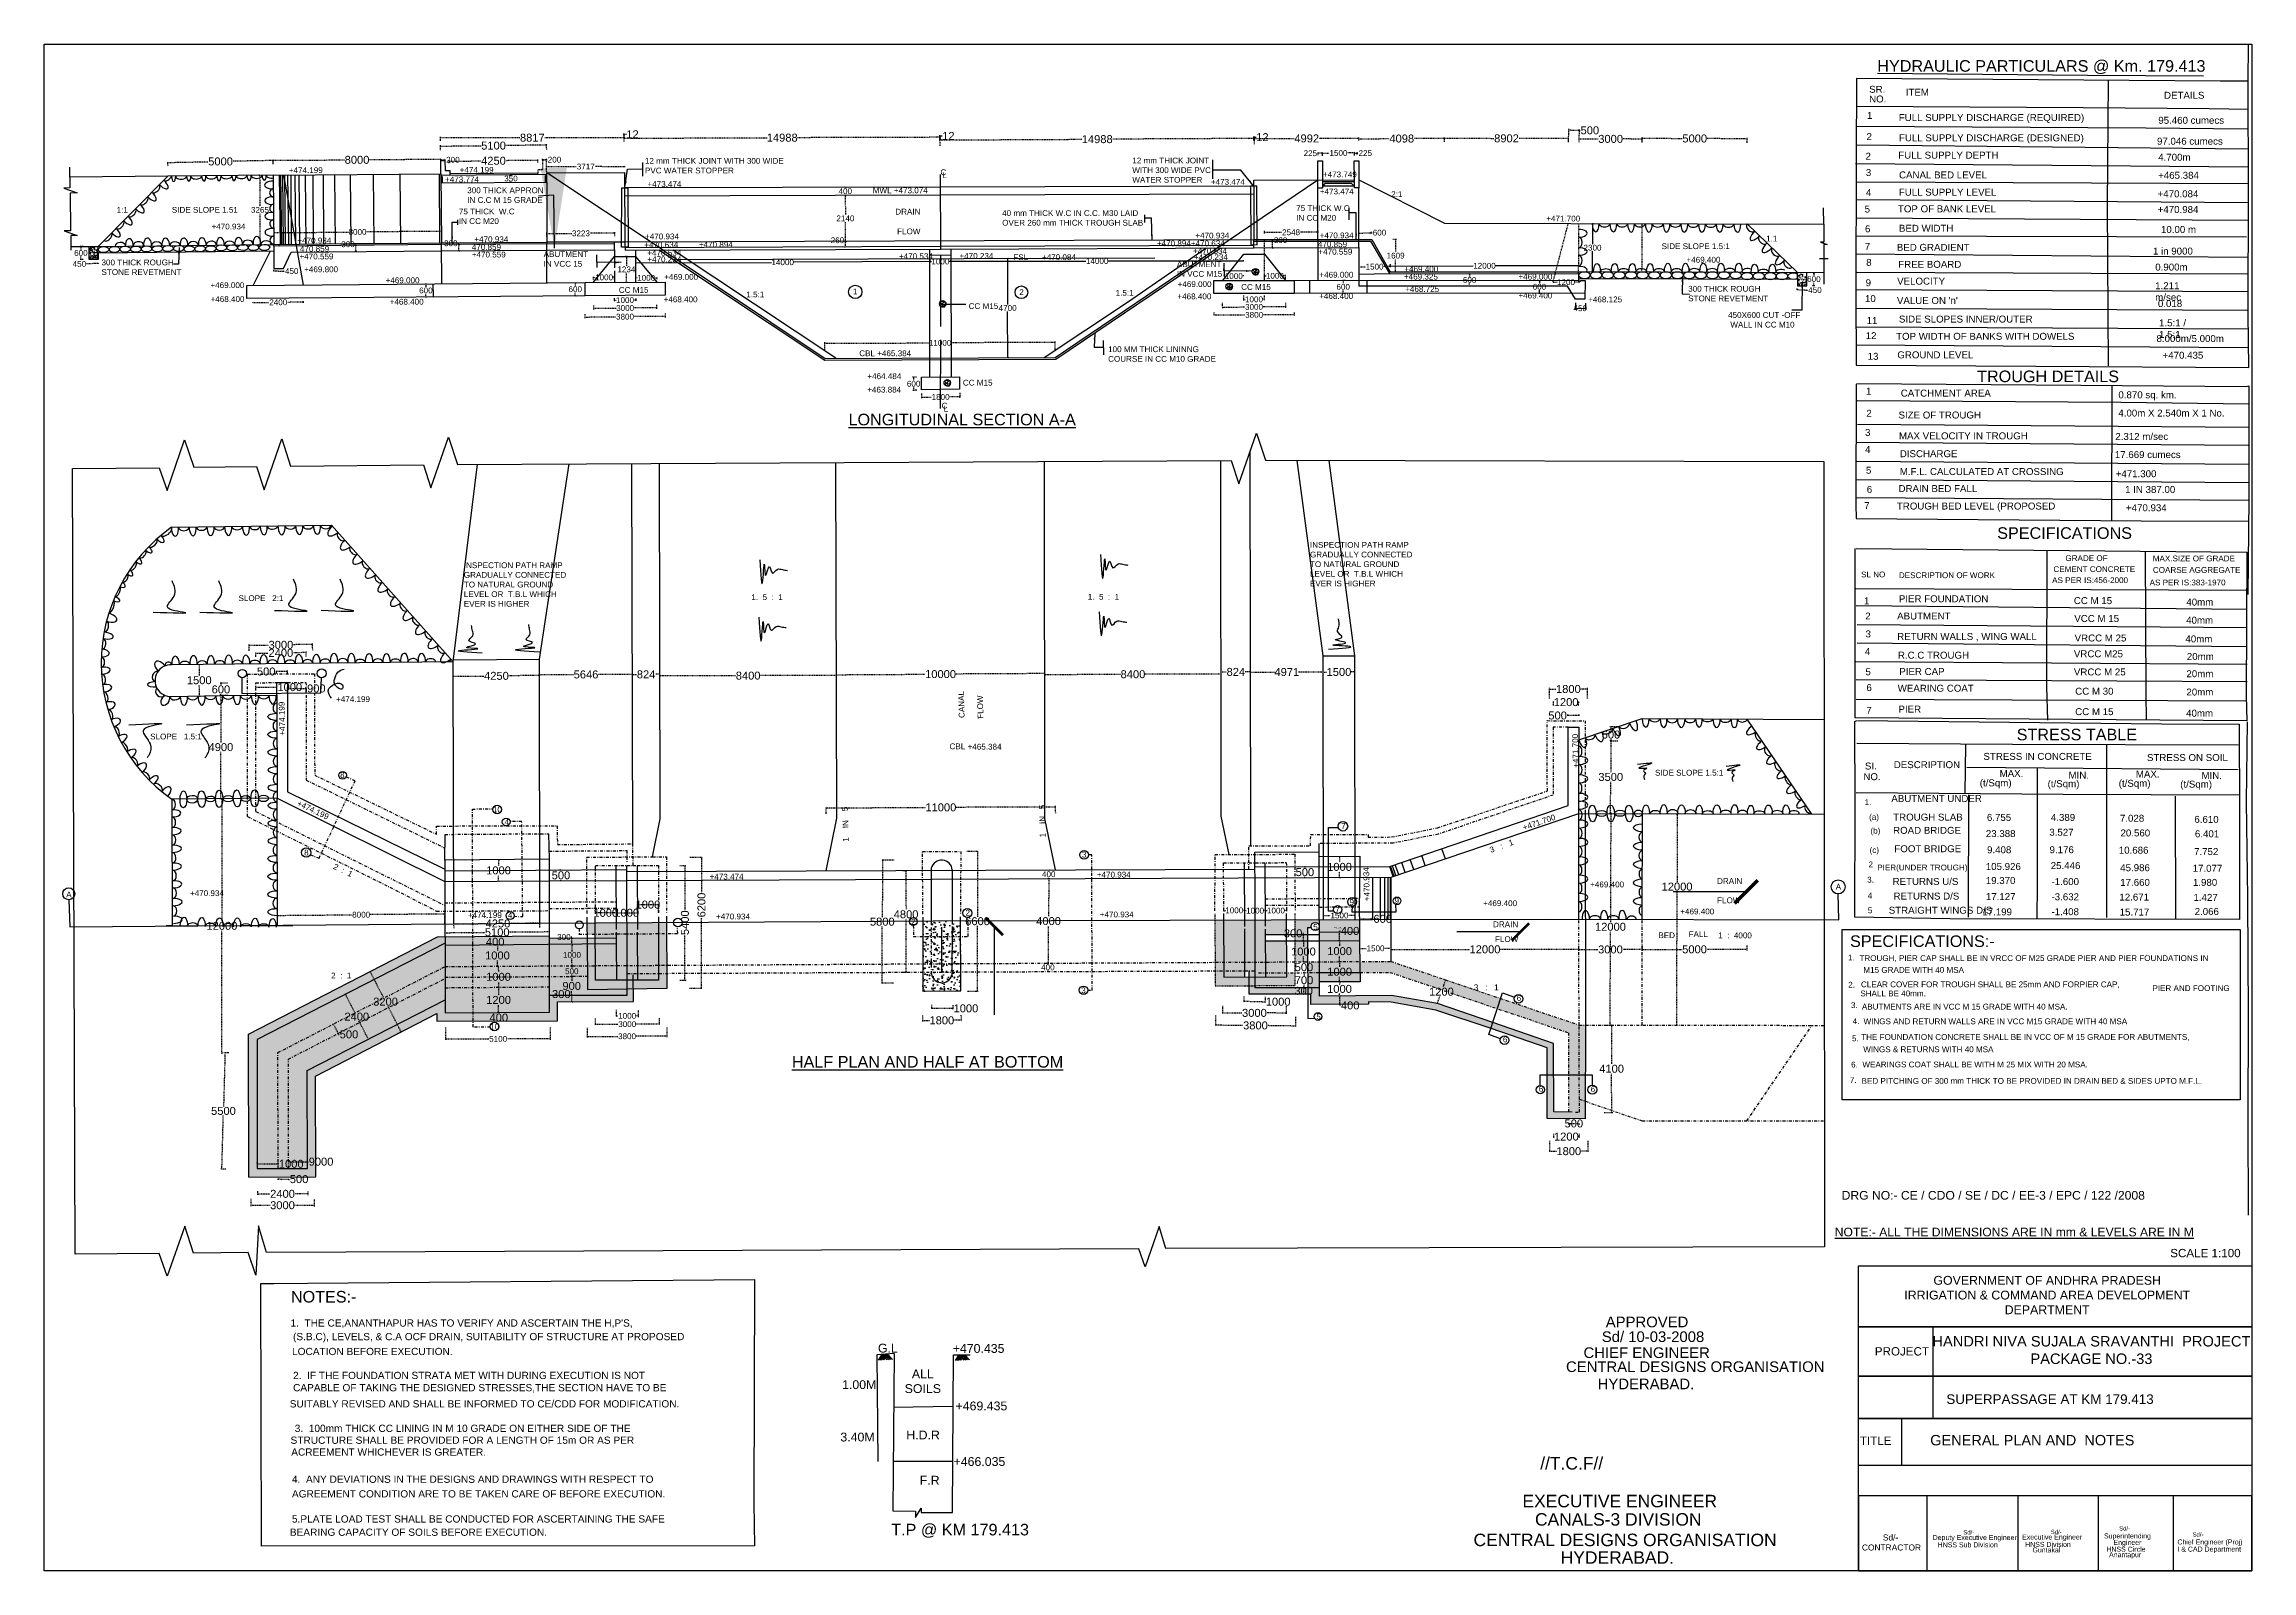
# Model space of a CAD drawing. Header units: inches. Extents: x 19331 to 39017, y 19415 to 38958.
# Drawn here: x 19331.2 to 19712.6, y 19415 to 19678.8 of the extents above; entities outside this region: 1.
import ezdxf

# ---------------------------------------------------------------- set-up
doc = ezdxf.new("R2010")
doc.units = ezdxf.units.IN
doc.header["$MEASUREMENT"] = 0
doc.linetypes.add('DASHDOT', pattern=[1, 0.5, -0.25, 0, -0.25])
for name, color, linetype in [('DIMENSION', 255, 'Continuous'), ('DRAWING', 7, 'Continuous'), ('TEXT', 255, 'Continuous')]:
    doc.layers.add(name, color=color, linetype=linetype)
doc.styles.get("Standard").update_dxf_attribs({"font": 'arial.ttf'})
doc.styles.add('TIMES NEW ROMAN', font='times.ttf', dxfattribs={"height": 420})
doc.dimstyles.new('dig', dxfattribs={"dimtxt": 0.3125, "dimasz": 0.18, "dimexe": 0.18, "dimexo": 0.0625, "dimgap": 0.09, "dimtad": 0, "dimtih": 1, "dimtoh": 1, "dimdec": 4, "dimzin": 0, "dimdsep": 46, "dimtxsty": 'Standard', "dimblk": 'ARCHTICK', "dimcen": 0.09, "dimadec": 0, "dimazin": 0, "dimtfac": 1, "dimtdec": 4, "dimtofl": 0, "dimtmove": 0, "dimatfit": 3, "dimldrblk": 'ARCHTICK', "dimfxl": 1, "dimtolj": 1, "dimtzin": 0, "dimarcsym": 0})
doc.dimstyles.new('ISO-25', dxfattribs={"dimtxt": 420, "dimasz": 5, "dimexe": 1.25, "dimexo": 0.625, "dimtad": 0, "dimtih": 1, "dimtoh": 1, "dimlfac": 100, "dimtxsty": 'TIMES NEW ROMAN', "dimcen": 2.5, "dimadec": 0, "dimazin": 0, "dimtfac": 1, "dimtmove": 0, "dimatfit": 3, "dimfxl": 1, "dimarcsym": 0})
doc.dimstyles.get("Standard").update_dxf_attribs({"dimtxt": 1.9375, "dimasz": 13.8125, "dimexe": 0.18, "dimexo": 0.0625, "dimgap": 0.09, "dimtad": 0, "dimtih": 1, "dimtoh": 1, "dimdec": 4, "dimzin": 0, "dimdsep": 46, "dimtxsty": 'Standard', "dimcen": 0.09, "dimadec": 0, "dimazin": 0, "dimtfac": 1, "dimtdec": 4, "dimtofl": 0, "dimtmove": 0, "dimatfit": 3, "dimfxl": 1, "dimtolj": 1, "dimtzin": 0, "dimarcsym": 0})
pattern_1 = [(50, (0, 0), (0.86071222, -0.075302562), [0.09, -0.99]), (355, (0, 0), (-0.1665016, 0.90263056), [0.072, -0.792]), (100.4514, (0.0717, -0.0063), (0.694211258, 0.82732745), [0.076488228, -0.841370534]), (46.1842, (0, 0.24), (1.28068926, -0.198622817), [0.135, -1.485]), (96.6356, (0.1067, 0.2234), (1.121595247, 1.168941445), [0.114732346, -1.2620556]), (351.1842, (0, 0.24), (1.121594334, 1.16894232), [0.108, -1.188]), (21, (0.12, 0.18), (0.716288463, -0.483142669), [0.09, -0.99]), (326, (0.12, 0.18), (0.291978398, 0.870180054), [0.072, -0.792]), (71.4514, (0.1797, 0.1397), (1.008267154, 0.387036596), [0.076488228, -0.841370534]), (37.5, (0, 0), (0.0145918264, 0.3994726246), [0, -0.7824, 0, -0.804, 0, -0.795]), (7.5, (0, 0), (0.315683445, 0.473294054), [0, -0.4584, 0, -0.7644, 0, -0.303]), (327.5, (-0.2676, 0), (0.6405869234, -0.027065846), [0, -0.3, 0, -0.936, 0, -1.242]), (317.5, (-0.3876, 0), (0.699823403, 0.120125979), [0, -0.39, 0, -0.6216, 0, -0.882])]
pattern_2 = [(50, (0, 0), (2.15178055, -0.1882564), [0.225, -2.475]), (355, (0, 0), (-0.416254, 2.2565764), [0.18, -1.98]), (100.4514, (0.1793, -0.0157), (1.73552815, 2.06831863), [0.19122057, -2.10342634]), (46.1842, (0, 0.6), (3.20172315, -0.49655704), [0.3375, -3.7125]), (96.6356, (0.2668, 0.5586), (2.8039881, 2.9223536), [0.28683086, -3.155139]), (351.1842, (0, 0.6), (2.80398584, 2.9223558), [0.27, -2.97]), (21, (0.3, 0.45), (1.79072116, -1.20785667), [0.225, -2.475]), (326, (0.3, 0.45), (0.729946, 2.17545014), [0.18, -1.98]), (71.4514, (0.4492, 0.3493), (2.52066789, 0.96759149), [0.19122057, -2.10342634]), (37.5, (0, 0), (0.036479566, 0.998681561), [0, -1.956, 0, -2.01, 0, -1.9875]), (7.5, (0, 0), (0.789208612, 1.183235136), [0, -1.146, 0, -1.911, 0, -0.7575]), (327.5, (-0.669, 0), (1.601467309, -0.067664615), [0, -0.75, 0, -2.34, 0, -3.105]), (317.5, (-0.969, 0), (1.74955851, 0.30031495), [0, -0.975, 0, -1.554, 0, -2.205])]

msp = doc.modelspace()

# ---------------------------------------------------------------- texts
at = {"layer": 'TEXT'}
for s, height, p in [('HYDRAULIC PARTICULARS @ Km. 179.413', 2, (19647.90827, 19674.07138)), ('SR.', 1.2, (19646.50297, 19670.43306)), ('NO.', 1.2, (19646.49281, 19668.76218)), ('ITEM', 1.2, (19652.8278, 19669.92933)), ('DETAILS', 1.2, (19697.45382, 19669.40251)), ('1', 1.2, (19646.13381, 19665.92437)), ('FULL SUPPLY DISCHARGE (REQUIRED)', 1.2, (19651.62199, 19665.55379)), ('95.460 cumecs', 1.2, (19696.46213, 19665.07699)), ('2', 1.2, (19646.04326, 19662.26652)), ('FULL SUPPLY DISCHARGE (DESIGNED)', 1.2, (19651.65263, 19662.05026)), ('97.046 cumecs', 1.2, (19696.23553, 19661.46508)), ('2', 1.2, (19645.87678, 19658.87754)), ('3', 1.2, (19645.92793, 19656.06184)), ('FULL SUPPLY DEPTH', 1.2, (19651.52719, 19659.05476)), ('4.700m', 1.2, (19696.44718, 19658.6904)), ('4', 1.2, (19645.93745, 19652.59025)), ('CANAL BED LEVEL', 1.2, (19651.66845, 19655.63654)), ('FULL SUPPLY LEVEL', 1.2, (19651.62957, 19652.66289)), ('+470.084', 1.2, (19696.347, 19652.37255)), ('+465.384', 1.2, (19696.43492, 19655.57318)), ('5', 1.2, (19645.71977, 19649.73991)), ('TOP OF BANK LEVEL', 1.2, (19651.47914, 19649.78059)), ('+470.984', 1.2, (19696.35336, 19649.66048)), ('6', 1.2, (19645.78108, 19646.32638)), ('BED WIDTH', 1.2, (19651.64349, 19646.42481)), ('10.00 m', 1.2, (19696.9263, 19646.21252)), ('7', 1.2, (19645.73806, 19643.26878)), ('8', 1.2, (19645.99225, 19640.527)), ('BED GRADIENT', 1.2, (19651.28271, 19643.12574)), ('1 in 9000', 1.2, (19695.53736, 19642.47497)), ('9', 1.2, (19645.89901, 19637.00854)), ('VELOCITY', 1.2, (19651.33783, 19637.27916)), ('FREE BOARD', 1.2, (19651.52974, 19640.19026)), ('0.900m', 1.2, (19695.9371, 19639.71501)), ('10', 1.2, (19645.78403, 19634.26822)), ("VALUE ON 'n'", 1.2, (19651.29536, 19633.93441)), ('11', 1.2, (19646.06238, 19630.48138)), ('SIDE SLOPES INNER/OUTER', 1.2, (19651.64182, 19630.73156)), ('12', 1.2, (19645.89956, 19627.85679)), ('TOP WIDTH OF BANKS WITH DOWELS', 1.2, (19651.15622, 19627.74956)), ('13', 1.2, (19646.2357, 19624.29034)), ('GROUND LEVEL', 1.2, (19651.37219, 19624.54583)), ('+470.435', 1.2, (19697.20517, 19624.47536)), ('1', 1.2, (19645.94143, 19618.26595)), ('CATCHMENT AREA', 1.2, (19651.96073, 19617.93369)), ('TROUGH DETAILS', 2, (19665.1577, 19620.43154)), ('0.870 sq. km.', 1.2, (19689.56681, 19617.64149)), ('2', 1.2, (19646.015, 19614.44561)), ('SIZE OF TROUGH ', 1.2, (19651.57608, 19614.1497)), ('4.00m X 2.540m X 1 No.', 1.2, (19689.561, 19614.48564)), ('3', 1.2, (19645.79429, 19611.13954)), ('MAX VELOCITY IN TROUGH', 1.2, (19651.64965, 19610.54976)), ('2.312 m/sec', 1.2, (19689.03982, 19610.44327)), ('4', 1.2, (19645.79429, 19608.20081)), ('DISCHARGE', 1.2, (19651.79679, 19607.46409)), ('17.669 cumecs', 1.2, (19688.95413, 19607.30785)), ('5', 1.2, (19645.94143, 19604.60087)), ('M.F.L. CALCULATED AT CROSSING  ', 1.2, (19651.79679, 19604.37843)), ('+471.300 ', 1.2, (19689.10385, 19604.00139)), ('6', 1.2, (19646.08856, 19601.2948)), ('DRAIN BED FALL ', 1.2, (19651.57609, 19601.4397)), ('1 IN 387.00', 1.2, (19690.72764, 19601.28722)), ('7', 1.2, (19645.64715, 19598.50301)), ('7', 1.2, (19645.64715, 19598.50301)), ('TROUGH BED LEVEL (PROPOSED ', 1.2, (19651.29024, 19598.4178)), ('+470.934 ', 1.2, (19690.87852, 19598.12599)), ('SPECIFICATIONS', 2, (19668.62956, 19593.35022)), ('CEMENT CONCRETE', 1, (19678.34467, 19587.61795)), ('GRADE OF', 1, (19680.41057, 19589.5172)), ('COARSE AGGREGATE', 1, (19695.52971, 19587.47511)), ('MAX.SIZE OF GRADE', 1, (19695.50626, 19589.46292)), ('SL NO', 1, (19645.10294, 19586.69556)), ('DESCRIPTION OF WORK', 1, (19651.63611, 19586.56211)), ('AS PER IS:456-2000', 1, (19678.11731, 19585.70715)), ('AS PER IS:383-1970', 1, (19694.96259, 19585.30784)), ('1', 1.2, (19645.59731, 19582.04434)), ('PIER FOUNDATION', 1.2, (19651.63611, 19582.39393)), ('CC M 15', 1.2, (19681.86996, 19582.07632)), ('40mm', 1.2, (19701.31089, 19581.82445)), ('2', 1.2, (19645.82172, 19579.4162)), ('3', 1.2, (19645.87625, 19576.31902)), ('ABUTMENT', 1.2, (19651.33788, 19579.41672)), ('RETURN WALLS , WING WALL ', 1.2, (19651.34793, 19575.88074)), ('VCC M 15', 1.2, (19681.95102, 19578.98938)), ('40mm', 1.2, (19701.27364, 19578.68792)), ('4', 1.2, (19645.7688, 19573.3019)), ('R.C.C TROUGH', 1.2, (19651.47145, 19572.64509)), ('VRCC M25', 1.2, (19681.87907, 19572.88141)), ('VRCC M 25', 1.2, (19682.00501, 19575.6169)), ('40mm ', 1.2, (19701.15078, 19575.46288)), ('20mm', 1.2, (19701.39087, 19572.42299)), ('5', 1.2, (19645.86004, 19569.77878)), ('PIER CAP', 1.2, (19651.70711, 19569.82504)), ('VRCC M 25', 1.2, (19681.87894, 19569.75)), ('20mm', 1.2, (19701.32147, 19569.44672)), ('6', 1.2, (19646.03073, 19567.04739)), ('WEARING COAT', 1.2, (19651.43715, 19566.93756)), ('CC M 30', 1.2, (19682.10429, 19566.41401)), ('20mm', 1.2, (19701.31571, 19566.28131)), ('7', 1.2, (19646.01599, 19563.11769)), ('PIER', 1.2, (19651.56698, 19563.32725)), ('CC M 15', 1.2, (19682.10442, 19562.88766)), ('40mm', 1.2, (19701.26641, 19562.62372)), ('STRESS TABLE', 2, (19671.99348, 19558.53457)), ('SI.', 1.2, (19645.76934, 19553.49394)), ('DESCRIPTION', 1.2, (19650.75669, 19553.72938)), ('STRESS IN CONCRETE', 1.2, (19666.2511, 19555.16236)), ('STRESS ON SOIL', 1.2, (19694.50466, 19554.9583)), ('NO.', 1.2, (19645.50608, 19551.65329)), ('(t/Sqm)', 1.2, (19665.61458, 19550.58247)), ('MAX.', 1.2, (19669.0402, 19552.20164)), ('(t/Sqm)', 1.2, (19677.33945, 19550.43879)), ('MIN.', 1.2, (19680.94808, 19551.90929)), ('(t/Sqm)', 1.2, (19689.62085, 19550.50425)), ('MAX.', 1.2, (19692.58613, 19552.102)), ('(t/Sqm)', 1.2, (19700.25275, 19550.36465)), ('MIN.', 1.2, (19703.92649, 19551.8575)), ('1.', 1, (19645.72325, 19547.34053)), ('ABUTMENT UNDER', 1.2, (19650.33346, 19547.8838)), ('7', 1, (19555.26608, 19543.2319)), ('(a)', 1, (19646.49415, 19544.78484)), ('(b)', 1, (19646.7278, 19542.40495)), ('TROUGH SLAB', 1.2, (19650.65608, 19544.66285)), ('ROAD BRIDGE', 1.2, (19650.63866, 19542.38401)), ('23.388', 1.2, (19666.66428, 19541.8182)), ('6.755', 1.2, (19666.84957, 19544.61679)), ('3.527', 1.2, (19677.6295, 19542.05095)), ('4.389', 1.2, (19677.90308, 19544.61369)), ('7.028', 1.2, (19689.83267, 19544.46719)), ('20.560', 1.2, (19689.93033, 19541.92826)), ('6.610', 1.2, (19702.69124, 19544.2719)), ('6.401', 1.2, (19702.78904, 19541.78181)), ('3', 1, (19510.47147, 19538.29087)), ('(c)', 1, (19646.57989, 19539.07285)), ('FOOT BRIDGE', 1.2, (19650.85825, 19539.20311)), ('9.408', 1.2, (19666.871, 19539.02238)), ('9.176', 1.2, (19677.67305, 19539.03407)), ('10.686', 1.2, (19689.63706, 19538.94992)), ('7.752', 1.2, (19702.64233, 19538.7058)), ('3.', 1, (19646.15814, 19533.95485)), ('2', 1, (19646.37719, 19536.58816)), ('PIER(UNDER TROUGH)', 1, (19647.8997, 19536.05739)), ('19.370', 1.2, (19666.65262, 19533.70881)), ('105.926', 1.2, (19666.65276, 19536.12894)), ('25.446', 1.2, (19677.8787, 19536.28985)), ('45.986', 1.2, (19689.8817, 19535.92271)), ('17.077', 1.2, (19702.39796, 19535.82509)), ('A', 1, (19334.97324, 19531.39393)), ('9', 1, (19564.49096, 19530.32341)), ('A', 1, (19640.72399, 19532.74365)), ('4', 1, (19646.26237, 19531.20129)), ('RETURNS U/S', 1.2, (19650.55399, 19533.54714)), ('RETURNS D/S', 1.2, (19650.71503, 19531.01756)), ('17.127', 1.2, (19666.66923, 19530.93468)), ('-3.632', 1.2, (19678.00651, 19530.89637)), ('-1.600', 1.2, (19678.00799, 19533.52202)), ('12.671', 1.2, (19689.73486, 19530.84481)), ('17.660', 1.2, (19689.88157, 19533.38378)), ('1.980', 1.2, (19702.44686, 19533.38378)), ('1.427', 1.2, (19702.54453, 19530.79602)), ('2', 1, (19480.94986, 19526.68372)), ('2', 1, (19490.36303, 19528.24991)), ('7', 1, (19554.23421, 19528.74027)), ('9', 1, (19556.71787, 19530.05553)), ('5', 1, (19646.27282, 19528.65598)), ('STRAIGHT WINGS D/S', 1.2, (19649.88438, 19528.57527)), ('17.199', 1.2, (19666.04946, 19528.29222)), ('-1.408', 1.2, (19677.99338, 19528.31936)), ('15.717', 1.2, (19689.78376, 19528.25714)), ('2.066', 1.2, (19702.74014, 19528.35472)), ('5', 1, (19550.44166, 19525.78582)), ('SPECIFICATIONS:-', 2, (19643.20121, 19522.82489)), ('1.', 1, (19642.83856, 19520.49594)), ('TROUGH, PIER CAP SHALL BE IN VRCC OF M25 GRADE PIER AND PIER FOUNDATIONS IN', 1, (19644.82218, 19520.39668)), ('3', 1, (19510.35453, 19514.83513)), ('2.', 1, (19642.88049, 19515.79608)), ('CLEAR COVER FOR TROUGH SHALL BE 25mm AND FORPIER CAP,', 1, (19645.08464, 19515.86361)), ('M15 GRADE WITH 40 MSA', 1, (19645.50465, 19518.35572)), ('PIER AND FOOTING ', 1, (19695.44544, 19515.20781)), ('6', 1, (19585.59693, 19513.50828)), ('3.', 1, (19643.34874, 19512.2655)), ('SHALL BE 40mm.', 1, (19644.97398, 19514.29478)), ('ABUTMENTS ARE IN VCC M 15 GRADE WITH 40 MSA.', 1, (19645.24782, 19512.01167)), ('5', 1, (19550.97567, 19510.29701)), ('4.', 1, (19643.65501, 19509.51758)), ('WINGS AND RETURN WALLS ARE IN VCC M15 GRADE WITH 40 MSA', 1, (19645.53024, 19509.47711)), ('6', 1, (19583.21023, 19506.34675)), ('5.', 1, (19643.53456, 19506.53488)), ('THE FOUNDATION CONCRETE SHALL BE IN VCC OF M 15 GRADE FOR ABUTMENTS, ', 1, (19645.12121, 19506.77506)), ('WINGS & RETURNS WITH 40 MSA ', 1, (19645.47679, 19504.6445)), ('6.', 1, (19643.3762, 19502.00025)), ('WEARINGS COAT SHALL BE WITH M 25 MIX WITH 20 MSA.', 1, (19645.33464, 19502.01692)), ('6', 1, (19589.41951, 19497.80482)), ('6', 1, (19598.37775, 19497.74673)), ('7.', 1, (19643.16626, 19499.3229)), ('BED PITCHING OF 300 mm THICK TO BE PROVIDED IN DRAIN BED & SIDES UPTO M.F.L.', 1, (19645.19236, 19499.17621)), ('%%UNOTE:- ALL THE DIMENSIONS ARE IN mm & LEVELS ARE IN M', 1.5, (19640.55354, 19472.8164)), (' APPROVED', 1.8383, (19600.27318, 19457.10502)), ('Sd/ 10-03-2008', 1.8383001, (19600.30663, 19454.56022)), ('CENTRAL DESIGNS ORGANISATION', 1.8383001, (19594.12062, 19449.37569)), ('CHIEF ENGINEER', 1.8383001, (19597.14802, 19451.79839)), ('HYDERABAD.', 1.8383, (19599.58598, 19446.39119)), ('SUPERPASSAGE AT KM 179.413', 1.6598828, (19659.84204, 19443.8558)), ('//T.C.F//', 2.155692, (19589.66554, 19432.52721)), ('EXECUTIVE ENGINEER', 2.155692, (19586.59012, 19425.99713)), ('CANALS-3 DIVISION', 2.155692, (19588.76016, 19422.82813)), ('CENTRAL DESIGNS ORGANISATION', 2.155692, (19578.14349, 19419.28675)), ('Deputy Executive Engineer', 0.8622768, (19657.47289, 19420.35201)), ('Sd/-', 0.73532, (19662.77113, 19421.30618)), (' Executive Engineer', 0.8622768, (19672.58995, 19420.42865)), ('Sd/-', 0.73532, (19677.88819, 19421.38283)), ('Superintending ', 0.8622768, (19687.0842, 19420.62005)), ('Sd/-', 0.73532, (19689.69861, 19421.98312)), ('Chief Engineer (Proj)', 0.8622768, (19699.7675, 19419.57723)), ('Sd/-', 0.73532, (19702.38192, 19420.9403)), ('HYDERABAD.', 2.155692, (19593.20483, 19416.23716)), ('HNSS Sub Division', 0.8622768, (19658.3409, 19419.08441)), ('HNSS Division', 0.8622768, (19673.45796, 19419.16105)), ('Guntakal', 0.862277, (19674.7152, 19418.20153)), ('HNSS Circle', 0.8622768, (19687.4983, 19418.32754)), ('Anantapur', 0.862277, (19687.95513, 19417.36802)), ('I & CAD Department', 0.8622768, (19699.76776, 19418.34107))]:
    msp.add_text(s, height=height, dxfattribs=at).set_placement(p)
for s, insert, char_height, width, attachment_point in [('HALF PLAN AND HALF AT BOTTOM', (38970.05968, 38957.94853), 2, 51.1119543, 1), ('1.211 m/sec', (19695.92475, 19637.69523), 1.2, 7.6199818, 1), ('0.018', (19696.39559, 19634.60418), 1.2, 7.6199818, 1), ('1.5:1 / 1.5:1', (19696.58999, 19631.27534), 1.2, 7.6199818, 1), ('8.000m/5.000m', (19696.15196, 19628.56103), 1.2, 7.6199818, 1), ('{\\LLONGITUDINAL SECTION A-A}', (19470.1442, 19614.96686), 2, 40.5083508, 1), ('+473.749', (19554.09005, 19526.2997), 0.232639, 4.0025198, 1), ('{\\LHALF PLAN AND HALF AT BOTTOM}', (19460.35758, 19503.98105), 2, 60.3162661, 1), ('DRG NO:- CE / CDO / SE / DC / EE-3 / EPC / 122 /2008', (19641.75086, 19480.66187), 1.5, 78.0763002, 1), ('NOTES:-', (19373.79559, 19463.38423), 2, 51.1119543, 1), ("1.  THE CE,ANANTHAPUR HAS TO VERIFY AND ASCERTAIN THE H,P'S,", (19373.71869, 19458.47288), 1.25, 80.2816209, 1), ('(S.B.C), LEVELS, & C.A OCF DRAIN, SUITABILITY OF STRUCTURE AT PROPOSED', (19374.16107, 19456.12324), 1.25, 81.1405246, 1), ('HANDRI NIVA SUJALA SRAVANTHI  PROJECT\\PPACKAGE NO.-33', (19684.91198, 19455.59646), 1.8107812, 77.6049103, 2), ('LOCATION BEFORE EXECUTION.', (19373.98945, 19453.55271), 1.25, 67.0704497, 1), ('2.  IF THE FOUNDATION STRATA MET WITH DURING EXECUTION IS NOT', (19374.16844, 19449.41223), 1.25, 91.6062745, 1), ('CAPABLE OF TAKING THE DESIGNED STRESSES,THE SECTION HAVE TO BE ', (19374.16844, 19447.29477), 1.25, 84.7270295, 1), ('SUITABLY REVISED AND SHALL BE INFORMED TO CE/CDD FOR MODIFICATION.', (19373.5902, 19444.50351), 1.25, 81.8100757, 1), ('3.  100mm THICK CC LINING IN M 10 GRADE ON EITHER SIDE OF THE ', (19374.45756, 19440.26831), 1.25, 92.2768415, 1), ('STRUCTURE SHALL BE PROVIDED FOR A LENGTH OF 15m OR AS PER', (19373.73392, 19438.22107), 1.25, 99.6550566, 1), ('ACREEMENT WHICHEVER IS GREATER.', (19373.85421, 19436.17385), 1.25, 54.8710397, 1), ('AGREEMENT CONDITION ARE TO BE TAKEN CARE OF BEFORE EXECUTION.', (19373.97442, 19428.94799), 1.25, 80.608962, 1), ('4.  ANY DEVIATIONS IN THE DESIGNS AND DRAWINGS WITH RESPECT TO', (19373.97473, 19431.477), 1.25, 88.8450971, 1), ('5.PLATE LOAD TEST SHALL BE CONDUCTED FOR ASCERTAINING THE SAFE', (19373.97442, 19424.61237), 1.25, 88.6735324, 1), ('BEARING CAPACITY OF SOILS BEFORE EXECUTION.', (19373.61241, 19422.32418), 1.25, 81.466882, 1), ('T.P @ KM 179.413', (19477.52929, 19423.14298), 2, 51.1119543, 1), ('Engineer', (19688.71366, 19420.36093), 0.862277, 4.980266, 1)]:
    msp.add_mtext(s, dxfattribs=dict(at, insert=insert, char_height=char_height, width=width, attachment_point=attachment_point))
at = {"layer": 'TEXT', "ltscale": 0.9, "char_height": 1, "attachment_point": 1}
for s, insert, width in [('+474.199', (19373.4321, 19657.56561), 40.5083508), ('+474.199', (19402.95375, 19657.61504), 5.8142292), ('12 mm THICK JOINT WITH 300 WIDE PVC WATER STOPPER ', (19434.97231, 19659.16657), 24.8512536), ('C', (19486.02621, 19657.19364), 0.9636153), ('12 mm THICK JOINT WITH 300 WIDE PVC WATER STOPPER', (19519.18095, 19659.2269), 15.6465239), ('+473.774', (19400.42802, 19655.96449), 5.80809), ('300 THICK APPRON IN C.C M 15 GRADE', (19404.26561, 19654.07899), 13.431781), ('+473.474', (19435.41019, 19655.16329), 40.5083508), ('MWL +473.074', (19474.3285, 19654.07364), 40.5083508), ('L', (19486.39153, 19656.68225), 0.9636153), ('+473.474', (19532.76147, 19655.53585), 40.5083508), ('+473.474', (19551.57758, 19653.88022), 40.5083508), ('+473.749', (19552.11947, 19656.82407), 40.5083508), ('2:1', (19563.9132, 19653.40861), 40.5083508), ('1:1', (19343.69036, 19650.69715), 40.5083508), ('SIDE SLOPE 1.51', (19353.21993, 19650.70845), 40.5083508), ('75 THICK  W.C IN CC M20', (19402.82565, 19650.42741), 10.5220503), ('DRAIN', (19478.22348, 19650.38902), 40.5083508), ('40 mm THICK W.C IN C.C. M30 LAID OVER 260 mm THICK TROUGH SLAB', (19496.69352, 19650.14243), 24.4082972), ('75 THICK W.C IN CC M20', (19547.49721, 19650.99207), 9.9582333), ('+470.934', (19360.07916, 19647.82223), 40.5083508), ('+470.934', (19405.49421, 19645.617), 40.5083508), ('+470.934', (19434.9839, 19646.10878), 40.5083508), ('FLOW', (19478.53855, 19646.9798), 40.5083508), ('+470.934', (19530.07318, 19646.26169), 40.5083508), ('+470.934', (19551.54997, 19646.28696), 5.80809), ('+471.700', (19590.70769, 19649.19406), 40.5083508), ('1.1', (19628.69354, 19645.73738), 40.5083508), ('+470.934', (19374.91242, 19645.40229), 40.5083508), ('+470.559', (19375.28403, 19642.64869), 40.5083508), ('470.859', (19375.3572, 19643.9642), 40.5083508), ('470.859', (19405.0533, 19644.26526), 40.5083508), ('+470.559', (19405.04829, 19642.97781), 40.5083508), ('ABUTMENT IN VCC 15', (19417.46597, 19643.04678), 7.5505714), ('+470.634', (19434.8529, 19644.66751), 40.5083508), ('+470.534', (19435.37118, 19643.27308), 40.5083508), ('+470.234', (19435.38465, 19642.1509), 40.5083508), ('+470.894', (19444.28391, 19644.70334), 40.5083508), ('+470.534', (19478.86127, 19642.69757), 40.5083508), ('+470.234', (19489.31378, 19642.74437), 40.5083508), ('FSL', (19498.61857, 19642.52154), 40.5083508), ('+470.084', (19503.57319, 19642.52154), 40.5083508), ('+470.894+470.634', (19523.42783, 19644.91094), 40.5083508), ('+470.534', (19529.68089, 19643.5993), 40.5083508), ('+470.234', (19529.82747, 19642.53163), 40.5083508), ('470.859', (19551.25265, 19644.7643), 4.9984038), ('+470.559', (19551.33651, 19643.46828), 40.5083508), ('SIDE SLOPE 1.5:1', (19610.63549, 19644.41741), 40.5083508), ('+469.400', (19614.9386, 19642.08475), 40.5083508), ('300 THICK ROUGH STONE REVETMENT', (19341.06881, 19641.61508), 15.1930624), ('+469.800', (19376.08645, 19640.42466), 40.5083508), ('+469.000', (19390.1604, 19638.53342), 40.5083508), ('+469.000', (19438.29551, 19639.11443), 40.5083508), ('ABUTMENT IN VCC M15', (19526.88507, 19641.30181), 8.5497048), ('+469.000', (19551.5077, 19639.49544), 40.5083508), ('+469.325', (19566.1184, 19639.15924), 40.5083508), ('+469.400', (19566.17991, 19640.47515), 40.5083508), ('+469.000', (19585.90354, 19639.1544), 40.5083508), ('+469.000', (19359.89444, 19637.6868), 40.5083508), ('+468.400', (19359.91317, 19635.28524), 40.5083508), ('+468.400', (19390.86534, 19634.82731), 40.5083508), ('CC M15', (19430.46116, 19636.86124), 40.5083508), ('+468.400', (19438.19729, 19635.23392), 40.5083508), ('1.5:1', (19452.49579, 19636.0834), 40.5083508), ('1', (19470.92193, 19636.59944), 40.5083508), ('2', (19499.65545, 19636.47047), 40.5083508), ('1.5:1', (19516.30437, 19636.36448), 40.5083508), ('+468.400', (19526.9767, 19635.75074), 40.5083508), ('+469.000', (19527.01279, 19637.87002), 40.5083508), ('CC M15', (19537.98507, 19637.36985), 40.5083508), ('+468.400', (19551.47359, 19635.80123), 40.5083508), ('+468.725', (19566.33177, 19637.01255), 40.5083508), ('+469.400', (19585.90153, 19635.89533), 40.5083508), ('+468.125', (19597.94866, 19635.22772), 40.5083508), ('300 THICK ROUGH STONE REVETMENT', (19615.2296, 19637.06369), 14.9650965), ('CC M15', (19490.90802, 19634.07196), 40.5083508), ('450X600 CUT -OFF\\P WALL IN CC M10', (19622.12681, 19632.5328), 40.5083508), ('100 MM THICK LININNG COURSE IN CC M10 GRADE', (19515.00012, 19626.61524), 19.2344705), ('CBL +465.384', (19471.99955, 19625.91414), 8.9138199), ('+463.884', (19473.37948, 19619.63918), 8.9138199), ('+464.484', (19473.39876, 19621.95572), 8.9138199), ('CC M15', (19489.90856, 19620.83474), 40.5083508), ('C', (19486.23175, 19616.86825), 0.9636153), ('L', (19486.59706, 19616.35686), 0.9636153), ('INSPECTION PATH RAMP GRADUALLY CONNECTED TO NATURAL GROUND LEVEL OR  T.B.L WHICH EVER IS HIGHER', (19549.87693, 19592.80633), 19.2344705), ('INSPECTION PATH RAMP GRADUALLY CONNECTED TO NATURAL GROUND LEVEL OR  T.B.L WHICH EVER IS HIGHER', (19403.6737, 19589.29041), 19.2344705), ('SLOPE   2:1', (19364.74532, 19583.59692), 19.2344705), ('1.  5  :  1', (19453.35234, 19583.7748), 19.2344705), ('1.  5  :  1', (19511.48564, 19583.83324), 19.2344705), ('+474.199', (19381.59451, 19566.15011), 19.2344705), ('SLOPE   1.5:1', (19349.47322, 19559.69401), 19.2344705), ('CBL   ', (19487.60017, 19557.99551), 19.2344705), ('+465.384', (19490.71784, 19557.93541), 19.2344705), ('8', (19382.29264, 19553.04276), 0.7255525), ('SIDE SLOPE 1.5:1', (19609.50843, 19553.44023), 19.2344705), ('10', (19408.7006, 19547.08263), 0.7255525), ('4', (19410.72607, 19544.94963), 0.7255525), ('8', (19376.08185, 19539.64554), 0.7255525), ('+473.474', (19446.14034, 19535.47065), 19.2344705), ('+470.934', (19513.04228, 19535.82126), 19.2344705), ('+470.934', (19356.35583, 19532.61784), 19.2344705), ('+469.400', (19598.29669, 19534.13088), 5.8087722), ('DRAIN \\P\\PFLOW', (19620.22422, 19534.72413), 5.8087722), ('+474.199', (19404.37604, 19528.83973), 19.2344705), ('4', (19411.29139, 19528.82285), 0.7255525), ('+470.934', (19447.25169, 19528.59175), 19.2344705), ('+470.934', (19513.55976, 19528.93943), 19.2344705), ('+469.400', (19579.80482, 19530.88608), 5.8087722), ('+469.400', (19613.86804, 19529.45909), 5.8087722), ('DRAIN', (19581.51532, 19527.2424), 19.2344705), ('FLOW', (19581.84972, 19524.67698), 19.2344705), ('BED', (19610.07841, 19525.34744), 19.2344705), ('FALL', (19615.30092, 19525.53709), 19.2344705), ('1  :  4000', (19620.40949, 19525.32847), 19.2344705), ('2  :  1', (19380.74266, 19518.38543), 19.2344705), ('3   :   1', (19578.20075, 19516.3463), 19.2344705), ('10', (19408.23704, 19509.5658), 0.7255525)]:
    msp.add_mtext(s, dxfattribs=dict(at, insert=insert, width=width))
at = {"layer": 'TEXT', "ltscale": 0.9, "char_height": 1, "width": 19.2344705, "attachment_point": 1}
for s, insert, rotation in [('CANAL', (19489.20157, 19562.38424), 91.4371932), ('FLOW', (19492.45149, 19562.24289), 91.4371932), ('+474.199', (19371.82918, 19559.34034), 91.4371932), ('+471.700', (19595.32714, 19553.78297), 91.4371932), ('+474.199', (19375.18376, 19548.22718), 334.4725353), ('1    IN    5', (19469.18272, 19541.00178), 91.4371932), ('1    IN   5', (19503.19856, 19541.73905), 91.4371932), ('3   :   1', (19580.79681, 19540.02065), 19.8900061), ('2  :  1', (19381.43302, 19537.27381), 334.6785215), ('+470.934', (19559.22761, 19530.71807), 91.4371932)]:
    msp.add_mtext(s, dxfattribs=dict(at, insert=insert, rotation=rotation))
at = {"layer": 'TEXT', "insert": (19586.52896, 19543.88748), "char_height": 1, "width": 4.0025198, "attachment_point": 1, "rotation": 19.1046703}
msp.add_mtext('+471.700', dxfattribs=at)
at = {"layer": 'TEXT', "color": 7}
for s, insert, char_height, width, attachment_point in [('SCALE 1:100', (19698.52459, 19470.64703), 1.437128, 15.1632216, 1), ('GOVERNMENT OF ANDHRA PRADESH\\PIRRIGATION & COMMAND AREA DEVELOPMENT DEPARTMENT', (19677.26575, 19462.67489), 1.5256737, 58.6403988, 5), ('G.L', (19476.94579, 19453.49298), 1.525674, 3.3746529, 5), ('+470.435', (19492.62114, 19453.43884), 1.525674, 8.8789424, 5), ('PROJECT', (19647.4773, 19453.6694), 1.437128, 11.6799243, 1), ('1.00M', (19471.99561, 19447.18149), 1.525674, 3.3746529, 5), ('ALL SOILS', (19482.98644, 19447.7714), 1.525674, 8.2711436, 5), ('+469.435', (19493.10992, 19443.50129), 1.525674, 58.6403988, 5), ('3.40M', (19471.6977, 19438.12818), 1.525674, 3.3746529, 5), ('H.D.R', (19483.02966, 19438.49396), 1.525674, 58.6403988, 5), ('TITLE', (19644.8984, 19438.22306), 1.437128, 11.6799243, 1), ('GENERAL PLAN AND  NOTES', (19657.05049, 19438.49593), 1.79641, 54.7594527, 1), ('+466.035', (19492.77038, 19433.89611), 1.525674, 58.6403988, 5), ('F.R', (19484.16382, 19430.67337), 1.525674, 58.6403988, 5), ('         Sd/-\\PCONTRACTOR', (19645.2444, 19419.91135), 1.0374581, 15.4456249, 4)]:
    msp.add_mtext(s, dxfattribs=dict(at, insert=insert, char_height=char_height, width=width, attachment_point=attachment_point))

# ---------------------------------------------------------------- blocks, each defined once
blk = doc.blocks.new('_ArchTick')
at = {"color": 0, "linetype": 'ByBlock', "const_width": 0.15}
blk.add_lwpolyline([(-0.5, -0.5), (0.5, 0.5)], dxfattribs=at)
blk = doc.blocks.new('*D2')
at = {"layer": 'Defpoints', "color": 0, "linetype": 'DASHDOT', "ltscale": 0.02, "transparency": 16777216}
for p in [(19352.56, 19657.7), (19370.74, 19658.73), (19370.75, 19658.04)]:
    blk.add_point(p, dxfattribs=at)
at = {"layer": 'DIMENSION', "color": 0, "linetype": 'DASHDOT', "lineweight": -2, "ltscale": 0.02, "transparency": 16777216}
for p, q in [((19352.56, 19657.76), (19352.54, 19658.57)), ((19352.54, 19658.39), (19359.5, 19658.52)), ((19370.74, 19658.73), (19363.78, 19658.6)), ((19370.75, 19658.1), (19370.74, 19658.91))]:
    blk.add_line(p, q, dxfattribs=at)
at = {"layer": 'DIMENSION', "color": 0, "linetype": 'DASHDOT', "lineweight": -2, "ltscale": 0.02, "transparency": 16777216, "xscale": 0.18, "yscale": 0.18, "zscale": 0.18}
for p, rotation in [((19352.54, 19658.39), 181.0747674521029), ((19370.74, 19658.73), 1.074767452102863)]:
    blk.add_blockref('_ArchTick', p, dxfattribs=dict(at, rotation=rotation))
at = {"layer": 'DIMENSION', "color": 0, "linetype": 'DASHDOT', "ltscale": 0.02, "transparency": 16777216, "insert": (19361.64, 19658.56), "char_height": 1.375, "attachment_point": 5}
blk.add_mtext('\\A1;5000', dxfattribs=at)
blk = doc.blocks.new('*D3')
at = {"layer": 'Defpoints', "color": 0, "linetype": 'DASHDOT', "ltscale": 0.02, "transparency": 16777216}
for p in [(19370.75, 19658.1), (19399.69, 19658.9), (19399.7, 19658.22)]:
    blk.add_point(p, dxfattribs=at)
at = {"layer": 'DIMENSION', "color": 0, "linetype": 'DASHDOT', "lineweight": -2, "ltscale": 0.02, "transparency": 16777216}
for p, q in [((19370.75, 19658.16), (19370.75, 19658.96)), ((19370.75, 19658.78), (19383.08, 19658.83)), ((19399.69, 19658.9), (19387.36, 19658.85)), ((19399.7, 19658.28), (19399.69, 19659.08))]:
    blk.add_line(p, q, dxfattribs=at)
at = {"layer": 'DIMENSION', "color": 0, "linetype": 'DASHDOT', "lineweight": -2, "ltscale": 0.02, "transparency": 16777216, "xscale": 0.18, "yscale": 0.18, "zscale": 0.18}
for p, rotation in [((19370.75, 19658.78), 180.2318406762767), ((19399.69, 19658.9), 0.2318406762767332)]:
    blk.add_blockref('_ArchTick', p, dxfattribs=dict(at, rotation=rotation))
at = {"layer": 'DIMENSION', "color": 0, "linetype": 'DASHDOT', "ltscale": 0.02, "transparency": 16777216, "insert": (19385.22, 19658.84), "char_height": 1.375, "attachment_point": 5}
blk.add_mtext('\\A1;8000', dxfattribs=at)
blk = doc.blocks.new('*D4')
at = {"layer": 'Defpoints', "color": 0, "linetype": 'DASHDOT', "ltscale": 0.02, "transparency": 16777216}
for p in [(19399.7, 19658.75), (19400.41, 19658.84), (19400.41, 19658.76)]:
    blk.add_point(p, dxfattribs=at)
at = {"layer": 'DIMENSION', "color": 0, "linetype": 'DASHDOT', "lineweight": -2, "ltscale": 0.02, "transparency": 16777216}
for p, q in [((19399.7, 19658.81), (19399.7, 19659.01)), ((19399.7, 19658.83), (19400.41, 19658.84)), ((19400.41, 19658.82), (19400.4, 19659.02)), ((19400.41, 19658.84), (19400.59, 19658.85))]:
    blk.add_line(p, q, dxfattribs=at)
at = {"layer": 'DIMENSION', "color": 0, "linetype": 'DASHDOT', "lineweight": -2, "ltscale": 0.02, "transparency": 16777216, "xscale": 0.18, "yscale": 0.18, "zscale": 0.18}
for p, rotation in [((19399.7, 19658.83), 180.8365820568774), ((19400.41, 19658.84), 0.8365820568774215)]:
    blk.add_blockref('_ArchTick', p, dxfattribs=dict(at, rotation=rotation))
at = {"layer": 'DIMENSION', "color": 0, "linetype": 'DASHDOT', "ltscale": 0.02, "transparency": 16777216, "insert": (19401.79, 19658.85), "char_height": 1, "attachment_point": 5}
blk.add_mtext('\\A1;200', dxfattribs=at)
blk = doc.blocks.new('*D5')
at = {"layer": 'Defpoints', "color": 0, "linetype": 'DASHDOT', "ltscale": 0.02, "transparency": 16777216}
for p in [(19401.16, 19658.21), (19416.45, 19658.75), (19416.45, 19658.35)]:
    blk.add_point(p, dxfattribs=at)
at = {"layer": 'DIMENSION', "color": 0, "linetype": 'DASHDOT', "lineweight": -2, "ltscale": 0.02, "transparency": 16777216}
for p, q in [((19401.16, 19658.27), (19401.16, 19658.79)), ((19401.16, 19658.61), (19406.63, 19658.66)), ((19416.45, 19658.75), (19410.97, 19658.7)), ((19416.45, 19658.41), (19416.45, 19658.93))]:
    blk.add_line(p, q, dxfattribs=at)
at = {"layer": 'DIMENSION', "color": 0, "linetype": 'DASHDOT', "lineweight": -2, "ltscale": 0.02, "transparency": 16777216, "xscale": 0.18, "yscale": 0.18, "zscale": 0.18}
for p, rotation in [((19401.16, 19658.61), 180.5258830671364), ((19416.45, 19658.75), 0.5258830671364569)]:
    blk.add_blockref('_ArchTick', p, dxfattribs=dict(at, rotation=rotation))
at = {"layer": 'DIMENSION', "color": 0, "linetype": 'DASHDOT', "ltscale": 0.02, "transparency": 16777216, "insert": (19408.8, 19658.68), "char_height": 1.375, "attachment_point": 5}
blk.add_mtext('\\A1;4250', dxfattribs=at)
blk = doc.blocks.new('*D6')
at = {"layer": 'Defpoints', "color": 0, "linetype": 'DASHDOT', "ltscale": 0.02, "transparency": 16777216}
for p in [(19417.98, 19661.39), (19399.63, 19660.42), (19417.99, 19660.59)]:
    blk.add_point(p, dxfattribs=at)
at = {"layer": 'DIMENSION', "color": 0, "linetype": 'DASHDOT', "lineweight": -2, "ltscale": 0.02, "transparency": 16777216}
for p, q in [((19399.63, 19660.49), (19399.62, 19661.4)), ((19399.63, 19661.22), (19406.66, 19661.28)), ((19417.98, 19661.39), (19410.95, 19661.32)), ((19417.99, 19660.65), (19417.98, 19661.57))]:
    blk.add_line(p, q, dxfattribs=at)
at = {"layer": 'DIMENSION', "color": 0, "linetype": 'DASHDOT', "lineweight": -2, "ltscale": 0.02, "transparency": 16777216, "xscale": 0.18, "yscale": 0.18, "zscale": 0.18}
for p, rotation in [((19399.63, 19661.22), 180.5226394065863), ((19417.98, 19661.39), 0.5226394065862923)]:
    blk.add_blockref('_ArchTick', p, dxfattribs=dict(at, rotation=rotation))
at = {"layer": 'DIMENSION', "color": 0, "linetype": 'DASHDOT', "ltscale": 0.02, "transparency": 16777216, "insert": (19408.81, 19661.3), "char_height": 1.375, "attachment_point": 5}
blk.add_mtext('\\A1;5100', dxfattribs=at)
blk = doc.blocks.new('*D7')
at = {"layer": 'Defpoints', "color": 0, "linetype": 'DASHDOT', "ltscale": 0.02, "transparency": 16777216}
for p in [(19399.63, 19662.06), (19431.4, 19662.62), (19431.4, 19661.94)]:
    blk.add_point(p, dxfattribs=at)
at = {"layer": 'DIMENSION', "color": 0, "linetype": 'DASHDOT', "lineweight": -2, "ltscale": 0.02, "transparency": 16777216}
for p, q in [((19399.63, 19662.12), (19399.63, 19662.91)), ((19399.63, 19662.73), (19413.37, 19662.68)), ((19431.4, 19662.62), (19417.66, 19662.67)), ((19431.4, 19662), (19431.4, 19662.8))]:
    blk.add_line(p, q, dxfattribs=at)
at = {"layer": 'DIMENSION', "color": 0, "linetype": 'DASHDOT', "lineweight": -2, "ltscale": 0.02, "transparency": 16777216, "xscale": 0.18, "yscale": 0.18, "zscale": 0.18}
for p, rotation in [((19399.63, 19662.73), 179.7878019278529), ((19431.4, 19662.62), 359.7878019278529)]:
    blk.add_blockref('_ArchTick', p, dxfattribs=dict(at, rotation=rotation))
at = {"layer": 'DIMENSION', "color": 0, "linetype": 'DASHDOT', "ltscale": 0.02, "transparency": 16777216, "insert": (19415.51, 19662.67), "char_height": 1.375, "attachment_point": 5}
blk.add_mtext('\\A1;8817', dxfattribs=at)
blk = doc.blocks.new('*D8')
at = {"layer": 'Defpoints', "color": 0, "linetype": 'DASHDOT', "ltscale": 0.02, "transparency": 16777216}
for p in [(19431.4, 19661.94), (19485.99, 19662.74), (19485.99, 19662.08)]:
    blk.add_point(p, dxfattribs=at)
at = {"layer": 'DIMENSION', "color": 0, "linetype": 'DASHDOT', "lineweight": -2, "ltscale": 0.02, "transparency": 16777216}
for p, q in [((19431.4, 19662), (19431.39, 19662.77)), ((19431.39, 19662.59), (19456.08, 19662.66)), ((19485.99, 19662.74), (19461.31, 19662.67)), ((19485.99, 19662.14), (19485.99, 19662.92))]:
    blk.add_line(p, q, dxfattribs=at)
at = {"layer": 'DIMENSION', "color": 0, "linetype": 'DASHDOT', "lineweight": -2, "ltscale": 0.02, "transparency": 16777216, "xscale": 0.18, "yscale": 0.18, "zscale": 0.18}
for p, rotation in [((19431.39, 19662.59), 180.1479271368925), ((19485.99, 19662.74), 0.1479271368924474)]:
    blk.add_blockref('_ArchTick', p, dxfattribs=dict(at, rotation=rotation))
at = {"layer": 'DIMENSION', "color": 0, "linetype": 'DASHDOT', "ltscale": 0.02, "transparency": 16777216, "insert": (19458.69, 19662.67), "char_height": 1.375, "attachment_point": 5}
blk.add_mtext('\\A1;14988', dxfattribs=at)
blk = doc.blocks.new('*D9')
at = {"layer": 'Defpoints', "color": 0, "linetype": 'DASHDOT', "ltscale": 0.02, "transparency": 16777216}
for p in [(19485.96, 19661.21), (19540.3, 19662.54), (19540.3, 19661.46)]:
    blk.add_point(p, dxfattribs=at)
at = {"layer": 'DIMENSION', "color": 0, "linetype": 'DASHDOT', "lineweight": -2, "ltscale": 0.02, "transparency": 16777216}
for p, q in [((19485.96, 19661.27), (19485.95, 19662.46)), ((19485.95, 19662.28), (19510.51, 19662.4)), ((19540.3, 19662.54), (19515.74, 19662.42)), ((19540.3, 19661.53), (19540.29, 19662.72))]:
    blk.add_line(p, q, dxfattribs=at)
at = {"layer": 'DIMENSION', "color": 0, "linetype": 'DASHDOT', "lineweight": -2, "ltscale": 0.02, "transparency": 16777216, "xscale": 0.18, "yscale": 0.18, "zscale": 0.18}
for p, rotation in [((19485.95, 19662.28), 180.2664834047946), ((19540.3, 19662.54), 0.2664834047945963)]:
    blk.add_blockref('_ArchTick', p, dxfattribs=dict(at, rotation=rotation))
at = {"layer": 'DIMENSION', "color": 0, "linetype": 'DASHDOT', "ltscale": 0.02, "transparency": 16777216, "insert": (19513.12, 19662.41), "char_height": 1.375, "attachment_point": 5}
blk.add_mtext('\\A1;14988', dxfattribs=at)
blk = doc.blocks.new('*D10')
at = {"layer": 'Defpoints', "color": 0, "linetype": 'DASHDOT', "ltscale": 0.02, "transparency": 16777216}
for p in [(19540.3, 19662.12), (19558.34, 19662.55), (19558.34, 19662.13)]:
    blk.add_point(p, dxfattribs=at)
at = {"layer": 'DIMENSION', "color": 0, "linetype": 'DASHDOT', "lineweight": -2, "ltscale": 0.02, "transparency": 16777216}
for p, q in [((19540.3, 19662.18), (19540.3, 19662.72)), ((19540.3, 19662.54), (19547.16, 19662.54)), ((19558.34, 19662.55), (19551.48, 19662.54)), ((19558.34, 19662.19), (19558.34, 19662.73))]:
    blk.add_line(p, q, dxfattribs=at)
at = {"layer": 'DIMENSION', "color": 0, "linetype": 'DASHDOT', "lineweight": -2, "ltscale": 0.02, "transparency": 16777216, "xscale": 0.18, "yscale": 0.18, "zscale": 0.18}
for p, rotation in [((19540.3, 19662.54), 180.0203713207262), ((19558.34, 19662.55), 0.02037132072620799)]:
    blk.add_blockref('_ArchTick', p, dxfattribs=dict(at, rotation=rotation))
at = {"layer": 'DIMENSION', "color": 0, "linetype": 'DASHDOT', "ltscale": 0.02, "transparency": 16777216, "insert": (19549.32, 19662.54), "char_height": 1.375, "attachment_point": 5}
blk.add_mtext('\\A1;4992', dxfattribs=at)
blk = doc.blocks.new('*D11')
at = {"layer": 'Defpoints', "color": 0, "linetype": 'DASHDOT', "ltscale": 0.02, "transparency": 16777216}
for p in [(19558.34, 19662.13), (19573.14, 19662.54), (19573.15, 19662.18)]:
    blk.add_point(p, dxfattribs=at)
at = {"layer": 'DIMENSION', "color": 0, "linetype": 'DASHDOT', "lineweight": -2, "ltscale": 0.02, "transparency": 16777216}
for p, q in [((19558.34, 19662.19), (19558.34, 19662.67)), ((19558.34, 19662.49), (19563.57, 19662.51)), ((19573.14, 19662.54), (19567.91, 19662.52)), ((19573.15, 19662.24), (19573.14, 19662.72))]:
    blk.add_line(p, q, dxfattribs=at)
at = {"layer": 'DIMENSION', "color": 0, "linetype": 'DASHDOT', "lineweight": -2, "ltscale": 0.02, "transparency": 16777216, "xscale": 0.18, "yscale": 0.18, "zscale": 0.18}
for p, rotation in [((19558.34, 19662.49), 180.1911691412663), ((19573.14, 19662.54), 0.1911691412662749)]:
    blk.add_blockref('_ArchTick', p, dxfattribs=dict(at, rotation=rotation))
at = {"layer": 'DIMENSION', "color": 0, "linetype": 'DASHDOT', "ltscale": 0.02, "transparency": 16777216, "insert": (19565.74, 19662.52), "char_height": 1.375, "attachment_point": 5}
blk.add_mtext('\\A1;4098', dxfattribs=at)
blk = doc.blocks.new('*D12')
at = {"layer": 'Defpoints', "color": 0, "linetype": 'DASHDOT', "ltscale": 0.02, "transparency": 16777216}
for p in [(19573.13, 19661.9), (19594.54, 19662.52), (19594.54, 19661.83)]:
    blk.add_point(p, dxfattribs=at)
at = {"layer": 'DIMENSION', "color": 0, "linetype": 'DASHDOT', "lineweight": -2, "ltscale": 0.02, "transparency": 16777216}
for p, q in [((19573.13, 19661.96), (19573.13, 19662.76)), ((19573.13, 19662.58), (19581.7, 19662.56)), ((19594.54, 19662.52), (19585.97, 19662.54)), ((19594.54, 19661.9), (19594.54, 19662.7))]:
    blk.add_line(p, q, dxfattribs=at)
at = {"layer": 'DIMENSION', "color": 0, "linetype": 'DASHDOT', "lineweight": -2, "ltscale": 0.02, "transparency": 16777216, "xscale": 0.18, "yscale": 0.18, "zscale": 0.18}
for p, rotation in [((19573.13, 19662.58), 179.8360043909992), ((19594.54, 19662.52), 359.8360043909992)]:
    blk.add_blockref('_ArchTick', p, dxfattribs=dict(at, rotation=rotation))
at = {"layer": 'DIMENSION', "color": 0, "linetype": 'DASHDOT', "ltscale": 0.02, "transparency": 16777216, "insert": (19583.84, 19662.55), "char_height": 1.375, "attachment_point": 5}
blk.add_mtext('\\A1;8902', dxfattribs=at)
blk = doc.blocks.new('*D13')
at = {"layer": 'Defpoints', "color": 0, "linetype": 'DASHDOT', "ltscale": 0.02, "transparency": 16777216}
for p in [(19594.54, 19661.9), (19596.37, 19661.82), (19596.46, 19663.94)]:
    blk.add_point(p, dxfattribs=at)
at = {"layer": 'DIMENSION', "color": 0, "linetype": 'DASHDOT', "lineweight": -2, "ltscale": 0.02, "transparency": 16777216}
for p, q in [((19594.54, 19661.96), (19594.63, 19664.2)), ((19594.63, 19664.02), (19596.46, 19663.94)), ((19596.37, 19661.88), (19596.46, 19664.12)), ((19596.46, 19663.94), (19596.64, 19663.94))]:
    blk.add_line(p, q, dxfattribs=at)
at = {"layer": 'DIMENSION', "color": 0, "linetype": 'DASHDOT', "lineweight": -2, "ltscale": 0.02, "transparency": 16777216, "xscale": 0.18, "yscale": 0.18, "zscale": 0.18}
for p, rotation in [((19594.63, 19664.02), 177.6008482123351), ((19596.46, 19663.94), 357.6008482123351)]:
    blk.add_blockref('_ArchTick', p, dxfattribs=dict(at, rotation=rotation))
at = {"layer": 'DIMENSION', "color": 0, "linetype": 'DASHDOT', "ltscale": 0.02, "transparency": 16777216, "insert": (19598.24, 19663.94), "char_height": 1.375, "attachment_point": 5}
blk.add_mtext('\\A1;500', dxfattribs=at)
blk = doc.blocks.new('*D14')
at = {"layer": 'Defpoints', "color": 0, "linetype": 'DASHDOT', "ltscale": 0.02, "transparency": 16777216}
for p in [(19596.37, 19661.82), (19607.29, 19661.77), (19607.3, 19662.44)]:
    blk.add_point(p, dxfattribs=at)
at = {"layer": 'DIMENSION', "color": 0, "linetype": 'DASHDOT', "lineweight": -2, "ltscale": 0.02, "transparency": 16777216}
for p, q in [((19596.37, 19661.88), (19596.37, 19662.67)), ((19596.37, 19662.49), (19599.69, 19662.47)), ((19607.3, 19662.44), (19603.97, 19662.45)), ((19607.29, 19661.83), (19607.3, 19662.62))]:
    blk.add_line(p, q, dxfattribs=at)
at = {"layer": 'DIMENSION', "color": 0, "linetype": 'DASHDOT', "lineweight": -2, "ltscale": 0.02, "transparency": 16777216, "xscale": 0.18, "yscale": 0.18, "zscale": 0.18}
for p, rotation in [((19596.37, 19662.49), 179.7197655102227), ((19607.3, 19662.44), 359.7197655102227)]:
    blk.add_blockref('_ArchTick', p, dxfattribs=dict(at, rotation=rotation))
at = {"layer": 'DIMENSION', "color": 0, "linetype": 'DASHDOT', "ltscale": 0.02, "transparency": 16777216, "insert": (19601.83, 19662.46), "char_height": 1.375, "attachment_point": 5}
blk.add_mtext('\\A1;3000', dxfattribs=at)
blk = doc.blocks.new('*D15')
at = {"layer": 'Defpoints', "color": 0, "linetype": 'DASHDOT', "ltscale": 0.02, "transparency": 16777216}
for p in [(19607.29, 19661.83), (19625.42, 19662.47), (19625.42, 19661.71)]:
    blk.add_point(p, dxfattribs=at)
at = {"layer": 'DIMENSION', "color": 0, "linetype": 'DASHDOT', "lineweight": -2, "ltscale": 0.02, "transparency": 16777216}
for p, q in [((19607.29, 19661.89), (19607.3, 19662.77)), ((19607.3, 19662.59), (19614.22, 19662.55)), ((19625.42, 19662.47), (19618.5, 19662.52)), ((19625.42, 19661.78), (19625.42, 19662.65))]:
    blk.add_line(p, q, dxfattribs=at)
at = {"layer": 'DIMENSION', "color": 0, "linetype": 'DASHDOT', "lineweight": -2, "ltscale": 0.02, "transparency": 16777216, "xscale": 0.18, "yscale": 0.18, "zscale": 0.18}
for p, rotation in [((19607.3, 19662.59), 179.6327432951521), ((19625.42, 19662.47), 359.6327432951521)]:
    blk.add_blockref('_ArchTick', p, dxfattribs=dict(at, rotation=rotation))
at = {"layer": 'DIMENSION', "color": 0, "linetype": 'DASHDOT', "ltscale": 0.02, "transparency": 16777216, "insert": (19616.36, 19662.53), "char_height": 1.375, "attachment_point": 5}
blk.add_mtext('\\A1;5000', dxfattribs=at)
blk = doc.blocks.new('*D16')
at = {"layer": 'Defpoints', "color": 0, "linetype": 'DASHDOT', "ltscale": 0.02, "transparency": 16777216}
for p in [(19469.59, 19652.69), (19469.59, 19652.69), (19469.61, 19644.76)]:
    blk.add_point(p, dxfattribs=at)
at = {"layer": 'DIMENSION', "color": 0, "linetype": 'DASHDOT', "lineweight": -2, "ltscale": 0.02, "transparency": 16777216}
for p, q in [((19469.59, 19652.69), (19469.6, 19649.32)), ((19469.65, 19652.69), (19469.77, 19652.69)), ((19469.61, 19644.76), (19469.6, 19648.12)), ((19469.67, 19644.76), (19469.79, 19644.76))]:
    blk.add_line(p, q, dxfattribs=at)
at = {"layer": 'DIMENSION', "color": 0, "linetype": 'DASHDOT', "lineweight": -2, "ltscale": 0.02, "transparency": 16777216, "xscale": 0.18, "yscale": 0.18, "zscale": 0.18}
for p, rotation in [((19469.59, 19652.69), 90.15404576281857), ((19469.61, 19644.76), 270.1540457628186)]:
    blk.add_blockref('_ArchTick', p, dxfattribs=dict(at, rotation=rotation))
at = {"layer": 'DIMENSION', "color": 0, "linetype": 'DASHDOT', "ltscale": 0.02, "transparency": 16777216, "insert": (19469.6, 19648.72), "char_height": 1, "attachment_point": 5}
blk.add_mtext('\\A1;2140', dxfattribs=at)
blk = doc.blocks.new('*D17')
at = {"layer": 'Defpoints', "color": 0, "linetype": 'DASHDOT', "ltscale": 0.02, "transparency": 16777216}
for p in [(19469.58, 19654.15), (19469.58, 19654.15), (19469.59, 19652.69)]:
    blk.add_point(p, dxfattribs=at)
at = {"layer": 'DIMENSION', "color": 0, "linetype": 'DASHDOT', "lineweight": -2, "ltscale": 0.02, "transparency": 16777216}
for p, q in [((19469.58, 19654.15), (19469.58, 19654.02)), ((19469.65, 19654.15), (19469.76, 19654.15)), ((19469.59, 19652.69), (19469.59, 19652.82)), ((19469.65, 19652.69), (19469.77, 19652.69))]:
    blk.add_line(p, q, dxfattribs=at)
at = {"layer": 'DIMENSION', "color": 0, "linetype": 'DASHDOT', "lineweight": -2, "ltscale": 0.02, "transparency": 16777216, "xscale": 0.18, "yscale": 0.18, "zscale": 0.18}
for p, rotation in [((19469.58, 19654.15), 90.13179248395195), ((19469.59, 19652.69), 270.1317924839519)]:
    blk.add_blockref('_ArchTick', p, dxfattribs=dict(at, rotation=rotation))
at = {"layer": 'DIMENSION', "color": 0, "linetype": 'DASHDOT', "ltscale": 0.02, "transparency": 16777216, "insert": (19469.59, 19653.42), "char_height": 1, "attachment_point": 5}
blk.add_mtext('\\A1;400', dxfattribs=at)
blk = doc.blocks.new('*D18')
at = {"layer": 'Defpoints', "color": 0, "linetype": 'DASHDOT', "ltscale": 0.02, "transparency": 16777216}
for p in [(19469.62, 19644.76), (19469.62, 19644.76), (19469.62, 19643.78)]:
    blk.add_point(p, dxfattribs=at)
at = {"layer": 'DIMENSION', "color": 0, "linetype": 'DASHDOT', "lineweight": -2, "ltscale": 0.02, "transparency": 16777216}
for p, q in [((19469.62, 19644.94), (19469.44, 19644.94)), ((19469.56, 19644.76), (19469.44, 19644.76)), ((19469.56, 19643.78), (19469.44, 19643.78)), ((19469.62, 19644.76), (19469.62, 19644.94)), ((19469.62, 19643.78), (19469.62, 19644.76))]:
    blk.add_line(p, q, dxfattribs=at)
at = {"layer": 'DIMENSION', "color": 0, "linetype": 'DASHDOT', "lineweight": -2, "ltscale": 0.02, "transparency": 16777216, "xscale": 0.18, "yscale": 0.18, "zscale": 0.18}
for p, rotation in [((19469.62, 19644.76), 90.15404576378087), ((19469.62, 19643.78), 270.1540457637809)]:
    blk.add_blockref('_ArchTick', p, dxfattribs=dict(at, rotation=rotation))
at = {"layer": 'DIMENSION', "color": 0, "linetype": 'DASHDOT', "ltscale": 0.02, "transparency": 16777216, "insert": (19468.24, 19644.94), "char_height": 1, "attachment_point": 5}
blk.add_mtext('\\A1;260', dxfattribs=at)
blk = doc.blocks.new('*D19')
at = {"layer": 'Defpoints', "color": 0, "linetype": 'DASHDOT', "ltscale": 0.02, "transparency": 16777216}
for p in [(19418.03, 19646.12), (19418.04, 19645.54), (19429.78, 19645.58)]:
    blk.add_point(p, dxfattribs=at)
at = {"layer": 'DIMENSION', "color": 0, "linetype": 'DASHDOT', "lineweight": -2, "ltscale": 0.02, "transparency": 16777216}
for p, q in [((19418.04, 19645.6), (19418.03, 19646.3)), ((19418.03, 19646.12), (19422.32, 19646.14)), ((19429.78, 19646.16), (19425.49, 19646.15)), ((19429.78, 19645.64), (19429.78, 19646.34))]:
    blk.add_line(p, q, dxfattribs=at)
at = {"layer": 'DIMENSION', "color": 0, "linetype": 'DASHDOT', "lineweight": -2, "ltscale": 0.02, "transparency": 16777216, "xscale": 0.18, "yscale": 0.18, "zscale": 0.18}
for p, rotation in [((19418.03, 19646.12), 180.1860852835952), ((19429.78, 19646.16), 0.1860852835951654)]:
    blk.add_blockref('_ArchTick', p, dxfattribs=dict(at, rotation=rotation))
at = {"layer": 'DIMENSION', "color": 0, "linetype": 'DASHDOT', "ltscale": 0.02, "transparency": 16777216, "insert": (19423.91, 19646.14), "char_height": 1, "attachment_point": 5}
blk.add_mtext('\\A1;3223', dxfattribs=at)
blk = doc.blocks.new('*D20')
at = {"layer": 'Defpoints', "color": 0, "linetype": 'DASHDOT', "ltscale": 0.02, "transparency": 16777216}
for p in [(19402.8, 19644.24), (19402.8, 19644.24), (19402.81, 19643.14)]:
    blk.add_point(p, dxfattribs=at)
at = {"layer": 'DIMENSION', "color": 0, "linetype": 'DASHDOT', "lineweight": -2, "ltscale": 0.02, "transparency": 16777216}
for p, q in [((19402.8, 19644.42), (19402.62, 19644.42)), ((19402.8, 19644.24), (19402.8, 19644.42)), ((19402.81, 19643.14), (19402.8, 19644.24)), ((19402.86, 19644.24), (19402.98, 19644.24)), ((19402.87, 19643.14), (19402.99, 19643.14))]:
    blk.add_line(p, q, dxfattribs=at)
at = {"layer": 'DIMENSION', "color": 0, "linetype": 'DASHDOT', "lineweight": -2, "ltscale": 0.02, "transparency": 16777216, "xscale": 0.18, "yscale": 0.18, "zscale": 0.18}
for p, rotation in [((19402.8, 19644.24), 90.32229779141822), ((19402.81, 19643.14), 270.3222977914182)]:
    blk.add_blockref('_ArchTick', p, dxfattribs=dict(at, rotation=rotation))
at = {"layer": 'DIMENSION', "color": 0, "linetype": 'DASHDOT', "ltscale": 0.02, "transparency": 16777216, "insert": (19401.43, 19644.42), "char_height": 1, "attachment_point": 5}
blk.add_mtext('\\A1;300', dxfattribs=at)
blk = doc.blocks.new('*D21')
at = {"layer": 'Defpoints', "color": 0, "linetype": 'DASHDOT', "ltscale": 0.02, "transparency": 16777216}
for p in [(19370.83, 19646.26), (19399.8, 19646.49), (19399.8, 19646.49)]:
    blk.add_point(p, dxfattribs=at)
at = {"layer": 'DIMENSION', "color": 0, "linetype": 'DASHDOT', "lineweight": -2, "ltscale": 0.02, "transparency": 16777216}
for p, q in [((19370.83, 19646.26), (19383.73, 19646.36)), ((19370.83, 19646.2), (19370.83, 19646.08)), ((19399.8, 19646.49), (19386.9, 19646.39)), ((19399.8, 19646.55), (19399.8, 19646.67))]:
    blk.add_line(p, q, dxfattribs=at)
at = {"layer": 'DIMENSION', "color": 0, "linetype": 'DASHDOT', "lineweight": -2, "ltscale": 0.02, "transparency": 16777216, "xscale": 0.18, "yscale": 0.18, "zscale": 0.18}
for p, rotation in [((19370.83, 19646.26), 180.4451839851489), ((19399.8, 19646.49), 0.4451839851488963)]:
    blk.add_blockref('_ArchTick', p, dxfattribs=dict(at, rotation=rotation))
at = {"layer": 'DIMENSION', "color": 0, "linetype": 'DASHDOT', "ltscale": 0.02, "transparency": 16777216, "insert": (19385.31, 19646.38), "char_height": 1, "attachment_point": 5}
blk.add_mtext('\\A1;8000', dxfattribs=at)
blk = doc.blocks.new('*D22')
at = {"layer": 'Defpoints', "color": 0, "linetype": 'DASHDOT', "ltscale": 0.02, "transparency": 16777216}
for p in [(19370.86, 19639.53), (19372.54, 19639.62), (19372.54, 19639.51)]:
    blk.add_point(p, dxfattribs=at)
at = {"layer": 'DIMENSION', "color": 0, "linetype": 'DASHDOT', "lineweight": -2, "ltscale": 0.02, "transparency": 16777216}
for p, q in [((19370.86, 19639.6), (19370.87, 19639.83)), ((19370.87, 19639.65), (19372.54, 19639.62)), ((19372.54, 19639.57), (19372.55, 19639.8)), ((19372.54, 19639.62), (19372.72, 19639.62))]:
    blk.add_line(p, q, dxfattribs=at)
at = {"layer": 'DIMENSION', "color": 0, "linetype": 'DASHDOT', "lineweight": -2, "ltscale": 0.02, "transparency": 16777216, "xscale": 0.18, "yscale": 0.18, "zscale": 0.18}
for p, rotation in [((19370.87, 19639.65), 179.1647629353143), ((19372.54, 19639.62), 359.1647629353143)]:
    blk.add_blockref('_ArchTick', p, dxfattribs=dict(at, rotation=rotation))
at = {"layer": 'DIMENSION', "color": 0, "linetype": 'DASHDOT', "ltscale": 0.02, "transparency": 16777216, "insert": (19373.94, 19639.62), "char_height": 1, "attachment_point": 5}
blk.add_mtext('\\A1;450', dxfattribs=at)
blk = doc.blocks.new('*D23')
at = {"layer": 'Defpoints', "color": 0, "linetype": 'DASHDOT', "ltscale": 0.02, "transparency": 16777216}
for p in [(19385.03, 19644.07), (19385.21, 19644.07), (19385.22, 19642.99)]:
    blk.add_point(p, dxfattribs=at)
at = {"layer": 'DIMENSION', "color": 0, "linetype": 'DASHDOT', "lineweight": -2, "ltscale": 0.02, "transparency": 16777216}
for p, q in [((19385.03, 19644.25), (19384.85, 19644.25)), ((19385.15, 19644.07), (19384.85, 19644.07)), ((19385.16, 19642.99), (19384.86, 19642.99)), ((19385.03, 19644.07), (19385.03, 19644.25)), ((19385.04, 19642.99), (19385.03, 19644.07))]:
    blk.add_line(p, q, dxfattribs=at)
at = {"layer": 'DIMENSION', "color": 0, "linetype": 'DASHDOT', "lineweight": -2, "ltscale": 0.02, "transparency": 16777216, "xscale": 0.18, "yscale": 0.18, "zscale": 0.18}
for p, rotation in [((19385.03, 19644.07), 90.58837286310715), ((19385.04, 19642.99), 270.5883728631072)]:
    blk.add_blockref('_ArchTick', p, dxfattribs=dict(at, rotation=rotation))
at = {"layer": 'DIMENSION', "color": 0, "linetype": 'DASHDOT', "ltscale": 0.02, "transparency": 16777216, "insert": (19383.66, 19644.25), "char_height": 1, "attachment_point": 5}
blk.add_mtext('\\A1;300', dxfattribs=at)
blk = doc.blocks.new('*D24')
at = {"layer": 'Defpoints', "color": 0, "linetype": 'DASHDOT', "ltscale": 0.02, "transparency": 16777216}
for p in [(19375.98, 19634.23), (19375.98, 19634.1), (19367.25, 19634.08)]:
    blk.add_point(p, dxfattribs=at)
at = {"layer": 'DIMENSION', "color": 0, "linetype": 'DASHDOT', "lineweight": -2, "ltscale": 0.02, "transparency": 16777216}
for p, q in [((19367.25, 19634.14), (19367.25, 19634.39)), ((19367.25, 19634.21), (19370.02, 19634.22)), ((19375.98, 19634.23), (19373.2, 19634.22)), ((19375.98, 19634.16), (19375.98, 19634.41))]:
    blk.add_line(p, q, dxfattribs=at)
at = {"layer": 'DIMENSION', "color": 0, "linetype": 'DASHDOT', "lineweight": -2, "ltscale": 0.02, "transparency": 16777216, "xscale": 0.18, "yscale": 0.18, "zscale": 0.18}
for p, rotation in [((19367.25, 19634.21), 180.1470507215139), ((19375.98, 19634.23), 0.147050721513911)]:
    blk.add_blockref('_ArchTick', p, dxfattribs=dict(at, rotation=rotation))
at = {"layer": 'DIMENSION', "color": 0, "linetype": 'DASHDOT', "ltscale": 0.02, "transparency": 16777216, "insert": (19371.61, 19634.22), "char_height": 1, "attachment_point": 5}
blk.add_mtext('\\A1;2400', dxfattribs=at)
blk = doc.blocks.new('*D25')
at = {"layer": 'Defpoints', "color": 0, "linetype": 'DASHDOT', "ltscale": 0.02, "transparency": 16777216}
for p in [(19337.5, 19643.87), (19337.96, 19643.88), (19337.98, 19641.64)]:
    blk.add_point(p, dxfattribs=at)
at = {"layer": 'DIMENSION', "color": 0, "linetype": 'DASHDOT', "lineweight": -2, "ltscale": 0.02, "transparency": 16777216}
for p, q in [((19337.9, 19643.88), (19337.32, 19643.87)), ((19337.5, 19643.87), (19337.51, 19643.36)), ((19337.52, 19641.64), (19337.51, 19642.15)), ((19337.91, 19641.64), (19337.34, 19641.63))]:
    blk.add_line(p, q, dxfattribs=at)
at = {"layer": 'DIMENSION', "color": 0, "linetype": 'DASHDOT', "lineweight": -2, "ltscale": 0.02, "transparency": 16777216, "xscale": 0.18, "yscale": 0.18, "zscale": 0.18}
for p, rotation in [((19337.5, 19643.87), 90.39794935538315), ((19337.52, 19641.64), 270.3979493553832)]:
    blk.add_blockref('_ArchTick', p, dxfattribs=dict(at, rotation=rotation))
at = {"layer": 'DIMENSION', "color": 0, "linetype": 'DASHDOT', "ltscale": 0.02, "transparency": 16777216, "insert": (19337.51, 19642.75), "char_height": 1, "attachment_point": 5}
blk.add_mtext('\\A1;600', dxfattribs=at)
blk = doc.blocks.new('*D26')
at = {"layer": 'Defpoints', "color": 0, "linetype": 'DASHDOT', "ltscale": 0.02, "transparency": 16777216}
for p in [(19338.92, 19640.95), (19340.49, 19641.02), (19340.5, 19640.95)]:
    blk.add_point(p, dxfattribs=at)
at = {"layer": 'DIMENSION', "color": 0, "linetype": 'DASHDOT', "lineweight": -2, "ltscale": 0.02, "transparency": 16777216}
for p, q in [((19338.93, 19640.88), (19338.47, 19640.86)), ((19340.5, 19640.95), (19338.93, 19640.88)), ((19338.93, 19640.89), (19338.93, 19640.7)), ((19340.5, 19640.95), (19340.51, 19640.77))]:
    blk.add_line(p, q, dxfattribs=at)
at = {"layer": 'DIMENSION', "color": 0, "linetype": 'DASHDOT', "lineweight": -2, "ltscale": 0.02, "transparency": 16777216, "xscale": 0.18, "yscale": 0.18, "zscale": 0.18}
for p, rotation in [((19338.93, 19640.88), 182.3500886642843), ((19340.5, 19640.95), 2.350088664284339)]:
    blk.add_blockref('_ArchTick', p, dxfattribs=dict(at, rotation=rotation))
at = {"layer": 'DIMENSION', "color": 0, "linetype": 'DASHDOT', "ltscale": 0.02, "transparency": 16777216, "insert": (19337.25, 19640.86), "char_height": 1, "attachment_point": 5}
blk.add_mtext('\\A1;450', dxfattribs=at)
blk = doc.blocks.new('*D27')
at = {"layer": 'Defpoints', "color": 0, "linetype": 'DASHDOT', "ltscale": 0.02, "transparency": 16777216}
for p in [(19429.66, 19635.01), (19433.39, 19635.03), (19433.39, 19634.61)]:
    blk.add_point(p, dxfattribs=at)
at = {"layer": 'DIMENSION', "color": 0, "linetype": 'DASHDOT', "lineweight": -2, "ltscale": 0.02, "transparency": 16777216}
for p, q in [((19429.66, 19634.95), (19429.67, 19634.41)), ((19429.67, 19634.59), (19429.99, 19634.59)), ((19433.39, 19634.61), (19433.06, 19634.61)), ((19433.39, 19634.97), (19433.39, 19634.43))]:
    blk.add_line(p, q, dxfattribs=at)
at = {"layer": 'DIMENSION', "color": 0, "linetype": 'DASHDOT', "lineweight": -2, "ltscale": 0.02, "transparency": 16777216, "xscale": 0.18, "yscale": 0.18, "zscale": 0.18}
for p, rotation in [((19429.67, 19634.59), 180.2600784437336), ((19433.39, 19634.61), 0.2600784437336357)]:
    blk.add_blockref('_ArchTick', p, dxfattribs=dict(at, rotation=rotation))
at = {"layer": 'DIMENSION', "color": 0, "linetype": 'DASHDOT', "ltscale": 0.02, "transparency": 16777216, "insert": (19431.53, 19634.6), "char_height": 1, "attachment_point": 5}
blk.add_mtext('\\A1;1000', dxfattribs=at)
blk = doc.blocks.new('*D28')
at = {"layer": 'Defpoints', "color": 0, "linetype": 'DASHDOT', "ltscale": 0.02, "transparency": 16777216}
for p in [(19426.09, 19633.75), (19436.99, 19633.85), (19436.99, 19633.29)]:
    blk.add_point(p, dxfattribs=at)
at = {"layer": 'DIMENSION', "color": 0, "linetype": 'DASHDOT', "lineweight": -2, "ltscale": 0.02, "transparency": 16777216}
for p, q in [((19426.1, 19633.69), (19426.1, 19633.01)), ((19426.1, 19633.19), (19429.97, 19633.23)), ((19436.99, 19633.29), (19433.13, 19633.26)), ((19436.99, 19633.79), (19436.99, 19633.11))]:
    blk.add_line(p, q, dxfattribs=at)
at = {"layer": 'DIMENSION', "color": 0, "linetype": 'DASHDOT', "lineweight": -2, "ltscale": 0.02, "transparency": 16777216, "xscale": 0.18, "yscale": 0.18, "zscale": 0.18}
for p, rotation in [((19426.1, 19633.19), 180.5330729432033), ((19436.99, 19633.29), 0.5330729432032636)]:
    blk.add_blockref('_ArchTick', p, dxfattribs=dict(at, rotation=rotation))
at = {"layer": 'DIMENSION', "color": 0, "linetype": 'DASHDOT', "ltscale": 0.02, "transparency": 16777216, "insert": (19431.55, 19633.24), "char_height": 1, "attachment_point": 5}
blk.add_mtext('\\A1;3000', dxfattribs=at)
blk = doc.blocks.new('*D29')
at = {"layer": 'Defpoints', "color": 0, "linetype": 'DASHDOT', "ltscale": 0.02, "transparency": 16777216}
for p in [(19424.61, 19632.24), (19438.45, 19632.36), (19438.45, 19631.8)]:
    blk.add_point(p, dxfattribs=at)
at = {"layer": 'DIMENSION', "color": 0, "linetype": 'DASHDOT', "lineweight": -2, "ltscale": 0.02, "transparency": 16777216}
for p, q in [((19424.61, 19632.17), (19424.61, 19631.5)), ((19424.61, 19631.68), (19429.95, 19631.73)), ((19438.45, 19631.8), (19433.11, 19631.75)), ((19438.45, 19632.29), (19438.45, 19631.62))]:
    blk.add_line(p, q, dxfattribs=at)
at = {"layer": 'DIMENSION', "color": 0, "linetype": 'DASHDOT', "lineweight": -2, "ltscale": 0.02, "transparency": 16777216, "xscale": 0.18, "yscale": 0.18, "zscale": 0.18}
for p, rotation in [((19424.61, 19631.68), 180.5011719183403), ((19438.45, 19631.8), 0.5011719183403375)]:
    blk.add_blockref('_ArchTick', p, dxfattribs=dict(at, rotation=rotation))
at = {"layer": 'DIMENSION', "color": 0, "linetype": 'DASHDOT', "ltscale": 0.02, "transparency": 16777216, "insert": (19431.53, 19631.74), "char_height": 1, "attachment_point": 5}
blk.add_mtext('\\A1;3800', dxfattribs=at)
blk = doc.blocks.new('*D30')
at = {"layer": 'Defpoints', "color": 0, "linetype": 'DASHDOT', "ltscale": 0.02, "transparency": 16777216}
for p in [(19505.86, 19627.3), (19466.08, 19625.78), (19505.86, 19625.94)]:
    blk.add_point(p, dxfattribs=at)
at = {"layer": 'DIMENSION', "color": 0, "linetype": 'DASHDOT', "lineweight": -2, "ltscale": 0.02, "transparency": 16777216}
for p, q in [((19466.08, 19625.84), (19466.08, 19627.32)), ((19466.08, 19627.14), (19484.05, 19627.21)), ((19505.86, 19627.3), (19487.89, 19627.23)), ((19505.86, 19626), (19505.86, 19627.48))]:
    blk.add_line(p, q, dxfattribs=at)
at = {"layer": 'DIMENSION', "color": 0, "linetype": 'DASHDOT', "lineweight": -2, "ltscale": 0.02, "transparency": 16777216, "xscale": 0.18, "yscale": 0.18, "zscale": 0.18}
for p, rotation in [((19466.08, 19627.14), 180.2343710734719), ((19505.86, 19627.3), 0.2343710734719373)]:
    blk.add_blockref('_ArchTick', p, dxfattribs=dict(at, rotation=rotation))
at = {"layer": 'DIMENSION', "color": 0, "linetype": 'DASHDOT', "ltscale": 0.02, "transparency": 16777216, "insert": (19485.97, 19627.22), "char_height": 1, "attachment_point": 5}
blk.add_mtext('\\A1;11000', dxfattribs=at)
blk = doc.blocks.new('*D31')
at = {"layer": 'Defpoints', "color": 0, "linetype": 'DASHDOT', "ltscale": 0.02, "transparency": 16777216}
for p in [(19481.42, 19619.01), (19481.98, 19621.31), (19482.02, 19619.02)]:
    blk.add_point(p, dxfattribs=at)
at = {"layer": 'DIMENSION', "color": 0, "linetype": 'DASHDOT', "lineweight": -2, "ltscale": 0.02, "transparency": 16777216}
for p, q in [((19481.91, 19621.31), (19481.2, 19621.29)), ((19481.96, 19619.02), (19481.24, 19619.01)), ((19481.38, 19621.3), (19481.39, 19620.75)), ((19481.42, 19619.01), (19481.41, 19619.55))]:
    blk.add_line(p, q, dxfattribs=at)
at = {"layer": 'DIMENSION', "color": 0, "linetype": 'DASHDOT', "lineweight": -2, "ltscale": 0.02, "transparency": 16777216, "xscale": 0.18, "yscale": 0.18, "zscale": 0.18}
for p, rotation in [((19481.38, 19621.3), 91.03366271125198), ((19481.42, 19619.01), 271.033662711252)]:
    blk.add_blockref('_ArchTick', p, dxfattribs=dict(at, rotation=rotation))
at = {"layer": 'DIMENSION', "color": 0, "linetype": 'DASHDOT', "ltscale": 0.02, "transparency": 16777216, "insert": (19481.4, 19620.15), "char_height": 1, "attachment_point": 5}
blk.add_mtext('\\A1;600', dxfattribs=at)
blk = doc.blocks.new('*D32')
at = {"layer": 'Defpoints', "color": 0, "linetype": 'DASHDOT', "ltscale": 0.02, "transparency": 16777216}
for p in [(19482.75, 19618.6), (19489.36, 19618.65), (19489.36, 19617.88)]:
    blk.add_point(p, dxfattribs=at)
at = {"layer": 'DIMENSION', "color": 0, "linetype": 'DASHDOT', "lineweight": -2, "ltscale": 0.02, "transparency": 16777216}
for p, q in [((19482.75, 19618.54), (19482.75, 19617.65)), ((19482.75, 19617.83), (19484.52, 19617.85)), ((19489.36, 19617.88), (19487.59, 19617.87)), ((19489.36, 19618.59), (19489.36, 19617.7))]:
    blk.add_line(p, q, dxfattribs=at)
at = {"layer": 'DIMENSION', "color": 0, "linetype": 'DASHDOT', "lineweight": -2, "ltscale": 0.02, "transparency": 16777216, "xscale": 0.18, "yscale": 0.18, "zscale": 0.18}
for p, rotation in [((19482.75, 19617.83), 180.4443984654385), ((19489.36, 19617.88), 0.4443984654384883)]:
    blk.add_blockref('_ArchTick', p, dxfattribs=dict(at, rotation=rotation))
at = {"layer": 'DIMENSION', "color": 0, "linetype": 'DASHDOT', "ltscale": 0.02, "transparency": 16777216, "insert": (19486.06, 19617.86), "char_height": 1, "attachment_point": 5}
blk.add_mtext('\\A1;1800', dxfattribs=at)
blk = doc.blocks.new('*D33')
at = {"layer": 'Defpoints', "color": 0, "linetype": 'DASHDOT', "ltscale": 0.02, "transparency": 16777216}
for p in [(19538.4, 19635.47), (19541.96, 19635.55), (19541.98, 19634.77)]:
    blk.add_point(p, dxfattribs=at)
at = {"layer": 'DIMENSION', "color": 0, "linetype": 'DASHDOT', "lineweight": -2, "ltscale": 0.02, "transparency": 16777216}
for p, q in [((19538.4, 19635.4), (19538.42, 19634.51)), ((19538.41, 19634.69), (19538.66, 19634.7)), ((19541.98, 19634.77), (19541.73, 19634.77)), ((19541.96, 19635.48), (19541.98, 19634.59))]:
    blk.add_line(p, q, dxfattribs=at)
at = {"layer": 'DIMENSION', "color": 0, "linetype": 'DASHDOT', "lineweight": -2, "ltscale": 0.02, "transparency": 16777216, "xscale": 0.18, "yscale": 0.18, "zscale": 0.18}
for p, rotation in [((19538.41, 19634.69), 181.2943143804183), ((19541.98, 19634.77), 1.294314380418276)]:
    blk.add_blockref('_ArchTick', p, dxfattribs=dict(at, rotation=rotation))
at = {"layer": 'DIMENSION', "color": 0, "linetype": 'DASHDOT', "ltscale": 0.02, "transparency": 16777216, "insert": (19540.2, 19634.73), "char_height": 1, "attachment_point": 5}
blk.add_mtext('\\A1;1000', dxfattribs=at)
blk = doc.blocks.new('*D34')
at = {"layer": 'Defpoints', "color": 0, "linetype": 'DASHDOT', "ltscale": 0.02, "transparency": 16777216}
for p in [(19534.73, 19634.17), (19545.68, 19634.22), (19545.68, 19633.44)]:
    blk.add_point(p, dxfattribs=at)
at = {"layer": 'DIMENSION', "color": 0, "linetype": 'DASHDOT', "lineweight": -2, "ltscale": 0.02, "transparency": 16777216}
for p, q in [((19534.73, 19634.11), (19534.74, 19633.22)), ((19545.68, 19634.15), (19545.68, 19633.26)), ((19534.74, 19633.4), (19538.63, 19633.42)), ((19545.68, 19633.44), (19541.79, 19633.43))]:
    blk.add_line(p, q, dxfattribs=at)
at = {"layer": 'DIMENSION', "color": 0, "linetype": 'DASHDOT', "lineweight": -2, "ltscale": 0.02, "transparency": 16777216, "xscale": 0.18, "yscale": 0.18, "zscale": 0.18}
for p, rotation in [((19534.74, 19633.4), 180.217998590905), ((19545.68, 19633.44), 0.217998590905022)]:
    blk.add_blockref('_ArchTick', p, dxfattribs=dict(at, rotation=rotation))
at = {"layer": 'DIMENSION', "color": 0, "linetype": 'DASHDOT', "ltscale": 0.02, "transparency": 16777216, "insert": (19540.21, 19633.42), "char_height": 1, "attachment_point": 5}
blk.add_mtext('\\A1;3000', dxfattribs=at)
blk = doc.blocks.new('*D35')
at = {"layer": 'Defpoints', "color": 0, "linetype": 'DASHDOT', "ltscale": 0.02, "transparency": 16777216}
for p in [(19533.29, 19632.54), (19547.17, 19632.53), (19547.17, 19632.05)]:
    blk.add_point(p, dxfattribs=at)
at = {"layer": 'DIMENSION', "color": 0, "linetype": 'DASHDOT', "lineweight": -2, "ltscale": 0.02, "transparency": 16777216}
for p, q in [((19533.29, 19632.48), (19533.29, 19631.88)), ((19533.29, 19632.06), (19538.65, 19632.05)), ((19547.17, 19632.05), (19541.81, 19632.05)), ((19547.17, 19632.47), (19547.17, 19631.87))]:
    blk.add_line(p, q, dxfattribs=at)
at = {"layer": 'DIMENSION', "color": 0, "linetype": 'DASHDOT', "lineweight": -2, "ltscale": 0.02, "transparency": 16777216, "xscale": 0.18, "yscale": 0.18, "zscale": 0.18}
for p, rotation in [((19533.29, 19632.06), 179.9531890378791), ((19547.17, 19632.05), 359.9531890378792)]:
    blk.add_blockref('_ArchTick', p, dxfattribs=dict(at, rotation=rotation))
at = {"layer": 'DIMENSION', "color": 0, "linetype": 'DASHDOT', "ltscale": 0.02, "transparency": 16777216, "insert": (19540.23, 19632.05), "char_height": 1, "attachment_point": 5}
blk.add_mtext('\\A1;3800', dxfattribs=at)
blk = doc.blocks.new('*D36')
at = {"layer": 'Defpoints', "color": 0, "linetype": 'DASHDOT', "ltscale": 0.02, "transparency": 16777216}
for p in [(19542.02, 19638.01), (19545.63, 19638.8), (19545.63, 19638.01)]:
    blk.add_point(p, dxfattribs=at)
at = {"layer": 'DIMENSION', "color": 0, "linetype": 'DASHDOT', "lineweight": -2, "ltscale": 0.02, "transparency": 16777216}
for p, q in [((19542.02, 19638.07), (19542.02, 19638.98)), ((19542.02, 19638.8), (19542.29, 19638.8)), ((19545.63, 19638.8), (19545.36, 19638.8)), ((19545.63, 19638.07), (19545.63, 19638.98))]:
    blk.add_line(p, q, dxfattribs=at)
at = {"layer": 'DIMENSION', "color": 0, "linetype": 'DASHDOT', "lineweight": -2, "ltscale": 0.02, "transparency": 16777216, "xscale": 0.18, "yscale": 0.18, "zscale": 0.18, "rotation": 180}
blk.add_blockref('_ArchTick', (19542.02, 19638.8), dxfattribs=at)
at = {"layer": 'DIMENSION', "color": 0, "linetype": 'DASHDOT', "lineweight": -2, "ltscale": 0.02, "transparency": 16777216, "xscale": 0.18, "yscale": 0.18, "zscale": 0.18}
blk.add_blockref('_ArchTick', (19545.63, 19638.8), dxfattribs=at)
at = {"layer": 'DIMENSION', "color": 0, "linetype": 'DASHDOT', "ltscale": 0.02, "transparency": 16777216, "insert": (19543.82, 19638.8), "char_height": 1, "attachment_point": 5}
blk.add_mtext('\\A1;1000', dxfattribs=at)
blk = doc.blocks.new('*D37')
at = {"layer": 'Defpoints', "color": 0, "linetype": 'DASHDOT', "ltscale": 0.02, "transparency": 16777216}
for p in [(19555.62, 19638.02), (19556.09, 19638.02), (19556.09, 19635.77)]:
    blk.add_point(p, dxfattribs=at)
at = {"layer": 'DIMENSION', "color": 0, "linetype": 'DASHDOT', "lineweight": -2, "ltscale": 0.02, "transparency": 16777216}
for p, q in [((19556.03, 19638.02), (19555.44, 19638.02)), ((19555.62, 19638.02), (19555.62, 19637.49)), ((19556.03, 19635.77), (19555.44, 19635.77)), ((19555.62, 19635.77), (19555.62, 19636.29))]:
    blk.add_line(p, q, dxfattribs=at)
at = {"layer": 'DIMENSION', "color": 0, "linetype": 'DASHDOT', "lineweight": -2, "ltscale": 0.02, "transparency": 16777216, "xscale": 0.18, "yscale": 0.18, "zscale": 0.18}
for p, rotation in [((19555.62, 19638.02), 90.01039483513968), ((19555.62, 19635.77), 270.0103948351397)]:
    blk.add_blockref('_ArchTick', p, dxfattribs=dict(at, rotation=rotation))
at = {"layer": 'DIMENSION', "color": 0, "linetype": 'DASHDOT', "ltscale": 0.02, "transparency": 16777216, "insert": (19555.62, 19636.89), "char_height": 1, "attachment_point": 5}
blk.add_mtext('\\A1;600', dxfattribs=at)
blk = doc.blocks.new('*D38')
at = {"layer": 'Defpoints', "color": 0, "linetype": 'DASHDOT', "ltscale": 0.02, "transparency": 16777216}
for p in [(19558.33, 19640.83), (19558.33, 19640.37), (19563.74, 19640.86)]:
    blk.add_point(p, dxfattribs=at)
at = {"layer": 'DIMENSION', "color": 0, "linetype": 'DASHDOT', "lineweight": -2, "ltscale": 0.02, "transparency": 16777216}
for p, q in [((19558.33, 19640.77), (19558.33, 19640.19)), ((19558.33, 19640.37), (19559.51, 19640.37)), ((19563.75, 19640.39), (19562.57, 19640.39)), ((19563.75, 19640.79), (19563.75, 19640.21))]:
    blk.add_line(p, q, dxfattribs=at)
at = {"layer": 'DIMENSION', "color": 0, "linetype": 'DASHDOT', "lineweight": -2, "ltscale": 0.02, "transparency": 16777216, "xscale": 0.18, "yscale": 0.18, "zscale": 0.18}
for p, rotation in [((19558.33, 19640.37), 180.2776290823335), ((19563.75, 19640.39), 0.2776290823334815)]:
    blk.add_blockref('_ArchTick', p, dxfattribs=dict(at, rotation=rotation))
at = {"layer": 'DIMENSION', "color": 0, "linetype": 'DASHDOT', "ltscale": 0.02, "transparency": 16777216, "insert": (19561.04, 19640.38), "char_height": 1, "attachment_point": 5}
blk.add_mtext('\\A1;1500', dxfattribs=at)
blk = doc.blocks.new('*D39')
at = {"layer": 'Defpoints', "color": 0, "linetype": 'DASHDOT', "ltscale": 0.02, "transparency": 16777216}
for p in [(19564.12, 19645.11), (19564.12, 19639.48), (19564.68, 19639.48)]:
    blk.add_point(p, dxfattribs=at)
at = {"layer": 'DIMENSION', "color": 0, "linetype": 'DASHDOT', "lineweight": -2, "ltscale": 0.02, "transparency": 16777216}
for p, q in [((19564.18, 19645.11), (19564.86, 19645.11)), ((19564.68, 19645.11), (19564.68, 19642.89)), ((19564.18, 19639.48), (19564.86, 19639.48)), ((19564.68, 19639.48), (19564.68, 19641.69))]:
    blk.add_line(p, q, dxfattribs=at)
at = {"layer": 'DIMENSION', "color": 0, "linetype": 'DASHDOT', "lineweight": -2, "ltscale": 0.02, "transparency": 16777216, "xscale": 0.18, "yscale": 0.18, "zscale": 0.18}
for p, rotation in [((19564.68, 19645.11), 89.99397128405377), ((19564.68, 19639.48), 269.9939712840538)]:
    blk.add_blockref('_ArchTick', p, dxfattribs=dict(at, rotation=rotation))
at = {"layer": 'DIMENSION', "color": 0, "linetype": 'DASHDOT', "ltscale": 0.02, "transparency": 16777216, "insert": (19564.68, 19642.29), "char_height": 1, "attachment_point": 5}
blk.add_mtext('\\A1;1609', dxfattribs=at)
blk = doc.blocks.new('*D40')
at = {"layer": 'Defpoints', "color": 0, "linetype": 'DASHDOT', "ltscale": 0.02, "transparency": 16777216}
for p in [(19558.32, 19645.97), (19560.51, 19646.25), (19560.52, 19646.04)]:
    blk.add_point(p, dxfattribs=at)
at = {"layer": 'DIMENSION', "color": 0, "linetype": 'DASHDOT', "lineweight": -2, "ltscale": 0.02, "transparency": 16777216}
for p, q in [((19558.32, 19646.03), (19558.31, 19646.36)), ((19558.31, 19646.18), (19560.51, 19646.25)), ((19560.51, 19646.1), (19560.5, 19646.43)), ((19560.51, 19646.25), (19560.69, 19646.26))]:
    blk.add_line(p, q, dxfattribs=at)
at = {"layer": 'DIMENSION', "color": 0, "linetype": 'DASHDOT', "lineweight": -2, "ltscale": 0.02, "transparency": 16777216, "xscale": 0.18, "yscale": 0.18, "zscale": 0.18}
for p, rotation in [((19558.31, 19646.18), 181.8514289912587), ((19560.51, 19646.25), 1.851428991258743)]:
    blk.add_blockref('_ArchTick', p, dxfattribs=dict(at, rotation=rotation))
at = {"layer": 'DIMENSION', "color": 0, "linetype": 'DASHDOT', "ltscale": 0.02, "transparency": 16777216, "insert": (19561.89, 19646.26), "char_height": 1, "attachment_point": 5}
blk.add_mtext('\\A1;600', dxfattribs=at)
blk = doc.blocks.new('*D41')
at = {"layer": 'Defpoints', "color": 0, "linetype": 'DASHDOT', "ltscale": 0.02, "transparency": 16777216}
for p in [(19541.97, 19646.63), (19551.26, 19646.64), (19551.26, 19646.33)]:
    blk.add_point(p, dxfattribs=at)
at = {"layer": 'DIMENSION', "color": 0, "linetype": 'DASHDOT', "lineweight": -2, "ltscale": 0.02, "transparency": 16777216}
for p, q in [((19541.97, 19646.57), (19541.97, 19646.14)), ((19541.97, 19646.32), (19545.02, 19646.32)), ((19551.26, 19646.33), (19548.21, 19646.32)), ((19551.26, 19646.57), (19551.26, 19646.15))]:
    blk.add_line(p, q, dxfattribs=at)
at = {"layer": 'DIMENSION', "color": 0, "linetype": 'DASHDOT', "lineweight": -2, "ltscale": 0.02, "transparency": 16777216, "xscale": 0.18, "yscale": 0.18, "zscale": 0.18}
for p, rotation in [((19541.97, 19646.32), 180.0082516843727), ((19551.26, 19646.33), 0.008251684372690464)]:
    blk.add_blockref('_ArchTick', p, dxfattribs=dict(at, rotation=rotation))
at = {"layer": 'DIMENSION', "color": 0, "linetype": 'DASHDOT', "ltscale": 0.02, "transparency": 16777216, "insert": (19546.61, 19646.32), "char_height": 1, "attachment_point": 5}
blk.add_mtext('\\A1;2548', dxfattribs=at)
blk = doc.blocks.new('*D42')
at = {"layer": 'Defpoints', "color": 0, "linetype": 'DASHDOT', "ltscale": 0.02, "transparency": 16777216}
for p in [(19417.27, 19658.86), (19417.95, 19658.87), (19417.95, 19658.87)]:
    blk.add_point(p, dxfattribs=at)
at = {"layer": 'DIMENSION', "color": 0, "linetype": 'DASHDOT', "lineweight": -2, "ltscale": 0.02, "transparency": 16777216}
for p, q in [((19417.27, 19658.92), (19417.26, 19659.04)), ((19417.27, 19658.86), (19417.95, 19658.87)), ((19417.95, 19658.93), (19417.95, 19659.05)), ((19417.95, 19658.87), (19418.13, 19658.87))]:
    blk.add_line(p, q, dxfattribs=at)
at = {"layer": 'DIMENSION', "color": 0, "linetype": 'DASHDOT', "lineweight": -2, "ltscale": 0.02, "transparency": 16777216, "xscale": 0.18, "yscale": 0.18, "zscale": 0.18}
for p, rotation in [((19417.27, 19658.86), 180.9929183289647), ((19417.95, 19658.87), 0.9929183289646569)]:
    blk.add_blockref('_ArchTick', p, dxfattribs=dict(at, rotation=rotation))
at = {"layer": 'DIMENSION', "color": 0, "linetype": 'DASHDOT', "ltscale": 0.02, "transparency": 16777216, "insert": (19419.34, 19658.87), "char_height": 1, "attachment_point": 5}
blk.add_mtext('\\A1;200', dxfattribs=at)
blk = doc.blocks.new('*D43')
at = {"layer": 'Defpoints', "color": 0, "linetype": 'DASHDOT', "ltscale": 0.02, "transparency": 16777216}
for p in [(19417.98, 19657.59), (19431.52, 19657.65), (19431.52, 19657.54)]:
    blk.add_point(p, dxfattribs=at)
at = {"layer": 'DIMENSION', "color": 0, "linetype": 'DASHDOT', "lineweight": -2, "ltscale": 0.02, "transparency": 16777216}
for p, q in [((19417.98, 19657.65), (19417.98, 19657.89)), ((19417.98, 19657.71), (19423.17, 19657.69)), ((19431.52, 19657.65), (19426.33, 19657.67)), ((19431.52, 19657.6), (19431.52, 19657.83))]:
    blk.add_line(p, q, dxfattribs=at)
at = {"layer": 'DIMENSION', "color": 0, "linetype": 'DASHDOT', "lineweight": -2, "ltscale": 0.02, "transparency": 16777216, "xscale": 0.18, "yscale": 0.18, "zscale": 0.18}
for p, rotation in [((19417.98, 19657.71), 179.7789397182082), ((19431.52, 19657.65), 359.7789397182082)]:
    blk.add_blockref('_ArchTick', p, dxfattribs=dict(at, rotation=rotation))
at = {"layer": 'DIMENSION', "color": 0, "linetype": 'DASHDOT', "ltscale": 0.02, "transparency": 16777216, "insert": (19424.75, 19657.68), "char_height": 1, "attachment_point": 5}
blk.add_mtext('\\A1;3717', dxfattribs=at)
blk = doc.blocks.new('*D44')
at = {"layer": 'Defpoints', "color": 0, "linetype": 'DASHDOT', "ltscale": 0.02, "transparency": 16777216}
for p in [(19411.44, 19656.25), (19411.45, 19654.95), (19411.82, 19656.26)]:
    blk.add_point(p, dxfattribs=at)
at = {"layer": 'DIMENSION', "color": 0, "linetype": 'DASHDOT', "lineweight": -2, "ltscale": 0.02, "transparency": 16777216}
for p, q in [((19411.5, 19656.26), (19412, 19656.26)), ((19411.51, 19654.96), (19412.01, 19654.96)), ((19411.82, 19656.26), (19411.81, 19656.44)), ((19411.83, 19654.96), (19411.83, 19654.78))]:
    blk.add_line(p, q, dxfattribs=at)
at = {"layer": 'DIMENSION', "color": 0, "linetype": 'DASHDOT', "lineweight": -2, "ltscale": 0.02, "transparency": 16777216, "xscale": 0.18, "yscale": 0.18, "zscale": 0.18}
for p, rotation in [((19411.82, 19656.26), 270.4451839850889), ((19411.83, 19654.96), 90.4451839850889)]:
    blk.add_blockref('_ArchTick', p, dxfattribs=dict(at, rotation=rotation))
at = {"layer": 'DIMENSION', "color": 0, "linetype": 'DASHDOT', "ltscale": 0.02, "transparency": 16777216, "insert": (19411.82, 19655.61), "char_height": 1, "attachment_point": 5}
blk.add_mtext('\\A1;350', dxfattribs=at)
blk = doc.blocks.new('*D45')
at = {"layer": 'Defpoints', "color": 0, "linetype": 'DASHDOT', "ltscale": 0.02, "transparency": 16777216}
for p in [(19396.94, 19637.39), (19396.96, 19635.15), (19397.11, 19637.39)]:
    blk.add_point(p, dxfattribs=at)
at = {"layer": 'DIMENSION', "color": 0, "linetype": 'DASHDOT', "lineweight": -2, "ltscale": 0.02, "transparency": 16777216}
for p, q in [((19397.01, 19637.39), (19397.29, 19637.39)), ((19397.03, 19635.15), (19397.31, 19635.15)), ((19397.11, 19637.39), (19397.12, 19636.87)), ((19397.13, 19635.15), (19397.13, 19635.67))]:
    blk.add_line(p, q, dxfattribs=at)
at = {"layer": 'DIMENSION', "color": 0, "linetype": 'DASHDOT', "lineweight": -2, "ltscale": 0.02, "transparency": 16777216, "xscale": 0.18, "yscale": 0.18, "zscale": 0.18}
for p, rotation in [((19397.11, 19637.39), 90.49235847670793), ((19397.13, 19635.15), 270.4923584767079)]:
    blk.add_blockref('_ArchTick', p, dxfattribs=dict(at, rotation=rotation))
at = {"layer": 'DIMENSION', "color": 0, "linetype": 'DASHDOT', "ltscale": 0.02, "transparency": 16777216, "insert": (19397.12, 19636.27), "char_height": 1, "attachment_point": 5}
blk.add_mtext('\\A1;600', dxfattribs=at)
blk = doc.blocks.new('*D46')
at = {"layer": 'Defpoints', "color": 0, "ltscale": 0.9, "transparency": 16777216}
for p in [(19484.21, 19641.78), (19433.33, 19641.54), (19433.33, 19641.02)]:
    blk.add_point(p, dxfattribs=at)
at = {"layer": 'TEXT', "color": 0, "lineweight": -2, "ltscale": 0.9, "transparency": 16777216}
for p, q in [((19484.21, 19641.72), (19484.21, 19641.08)), ((19433.33, 19641.47), (19433.33, 19640.84)), ((19433.33, 19641.02), (19456.85, 19641.13)), ((19484.21, 19641.26), (19460.69, 19641.15))]:
    blk.add_line(p, q, dxfattribs=at)
at = {"layer": 'TEXT', "color": 0, "lineweight": -2, "ltscale": 0.9, "transparency": 16777216, "xscale": 0.18, "yscale": 0.18, "zscale": 0.18}
for p, rotation in [((19433.33, 19641.02), 180.279646498216), ((19484.21, 19641.26), 0.2796464982159907)]:
    blk.add_blockref('_ArchTick', p, dxfattribs=dict(at, rotation=rotation))
at = {"layer": 'TEXT', "color": 0, "ltscale": 0.9, "transparency": 16777216, "insert": (19458.77, 19641.14), "char_height": 1, "attachment_point": 5}
blk.add_mtext('\\A1;14000', dxfattribs=at)
blk = doc.blocks.new('*D47')
at = {"layer": 'Defpoints', "color": 0, "linetype": 'DASHDOT', "ltscale": 0.02, "transparency": 16777216}
for p in [(19422.92, 19637.61), (19422.92, 19637.61), (19422.94, 19635.36)]:
    blk.add_point(p, dxfattribs=at)
at = {"layer": 'DIMENSION', "color": 0, "linetype": 'DASHDOT', "lineweight": -2, "ltscale": 0.02, "transparency": 16777216}
for p, q in [((19422.92, 19637.61), (19422.92, 19637.08)), ((19422.94, 19635.36), (19422.93, 19635.88)), ((19422.98, 19637.61), (19423.1, 19637.61)), ((19423, 19635.36), (19423.12, 19635.36))]:
    blk.add_line(p, q, dxfattribs=at)
at = {"layer": 'DIMENSION', "color": 0, "linetype": 'DASHDOT', "lineweight": -2, "ltscale": 0.02, "transparency": 16777216, "xscale": 0.18, "yscale": 0.18, "zscale": 0.18}
for p, rotation in [((19422.92, 19637.61), 90.49235847666505), ((19422.94, 19635.36), 270.492358476665)]:
    blk.add_blockref('_ArchTick', p, dxfattribs=dict(at, rotation=rotation))
at = {"layer": 'DIMENSION', "color": 0, "linetype": 'DASHDOT', "ltscale": 0.02, "transparency": 16777216, "insert": (19422.93, 19636.48), "char_height": 1, "attachment_point": 5}
blk.add_mtext('\\A1;600', dxfattribs=at)
blk = doc.blocks.new('*D48')
at = {"layer": 'Defpoints', "color": 0, "linetype": 'DASHDOT', "ltscale": 0.02, "transparency": 16777216}
for p in [(19426.1, 19638.08), (19429.73, 19638.55), (19429.73, 19638.12)]:
    blk.add_point(p, dxfattribs=at)
at = {"layer": 'DIMENSION', "color": 0, "linetype": 'DASHDOT', "lineweight": -2, "ltscale": 0.02, "transparency": 16777216}
for p, q in [((19426.1, 19638.14), (19426.09, 19638.69)), ((19426.1, 19638.51), (19426.38, 19638.51)), ((19429.73, 19638.55), (19429.45, 19638.55)), ((19429.73, 19638.18), (19429.73, 19638.73))]:
    blk.add_line(p, q, dxfattribs=at)
at = {"layer": 'DIMENSION', "color": 0, "linetype": 'DASHDOT', "lineweight": -2, "ltscale": 0.02, "transparency": 16777216, "xscale": 0.18, "yscale": 0.18, "zscale": 0.18}
for p, rotation in [((19426.1, 19638.51), 180.650095654928), ((19429.73, 19638.55), 0.6500956549280437)]:
    blk.add_blockref('_ArchTick', p, dxfattribs=dict(at, rotation=rotation))
at = {"layer": 'DIMENSION', "color": 0, "linetype": 'DASHDOT', "ltscale": 0.02, "transparency": 16777216, "insert": (19427.91, 19638.53), "char_height": 1, "attachment_point": 5}
blk.add_mtext('\\A1;1000', dxfattribs=at)
blk = doc.blocks.new('*D49')
at = {"layer": 'Defpoints', "color": 0, "linetype": 'DASHDOT', "ltscale": 0.02, "transparency": 16777216}
for p in [(19431.77, 19642.17), (19431.94, 19642.17), (19431.94, 19637.66)]:
    blk.add_point(p, dxfattribs=at)
at = {"layer": 'DIMENSION', "color": 0, "linetype": 'DASHDOT', "lineweight": -2, "ltscale": 0.02, "transparency": 16777216}
for p, q in [((19431.88, 19642.17), (19431.59, 19642.17)), ((19431.77, 19642.17), (19431.77, 19640.51)), ((19431.77, 19637.66), (19431.77, 19639.31)), ((19431.88, 19637.66), (19431.59, 19637.66))]:
    blk.add_line(p, q, dxfattribs=at)
at = {"layer": 'DIMENSION', "color": 0, "linetype": 'DASHDOT', "lineweight": -2, "ltscale": 0.02, "transparency": 16777216, "xscale": 0.18, "yscale": 0.18, "zscale": 0.18}
for p, rotation in [((19431.77, 19642.17), 90), ((19431.77, 19637.66), 270)]:
    blk.add_blockref('_ArchTick', p, dxfattribs=dict(at, rotation=rotation))
at = {"layer": 'DIMENSION', "color": 0, "linetype": 'DASHDOT', "ltscale": 0.02, "transparency": 16777216, "insert": (19431.77, 19639.91), "char_height": 1, "attachment_point": 5}
blk.add_mtext('\\A1;1234', dxfattribs=at)
blk = doc.blocks.new('*D50')
at = {"layer": 'Defpoints', "color": 0, "linetype": 'DASHDOT', "ltscale": 0.02, "transparency": 16777216}
for p in [(19433.36, 19638.66), (19437.01, 19638.57), (19437.01, 19638.41)]:
    blk.add_point(p, dxfattribs=at)
at = {"layer": 'DIMENSION', "color": 0, "linetype": 'DASHDOT', "lineweight": -2, "ltscale": 0.02, "transparency": 16777216}
for p, q in [((19433.36, 19638.6), (19433.35, 19638.32)), ((19433.35, 19638.5), (19433.65, 19638.49)), ((19437.01, 19638.41), (19436.72, 19638.41)), ((19437.01, 19638.51), (19437, 19638.23))]:
    blk.add_line(p, q, dxfattribs=at)
at = {"layer": 'DIMENSION', "color": 0, "linetype": 'DASHDOT', "lineweight": -2, "ltscale": 0.02, "transparency": 16777216, "xscale": 0.18, "yscale": 0.18, "zscale": 0.18}
for p, rotation in [((19433.35, 19638.5), 178.5638619218818), ((19437.01, 19638.41), 358.5638619218818)]:
    blk.add_blockref('_ArchTick', p, dxfattribs=dict(at, rotation=rotation))
at = {"layer": 'DIMENSION', "color": 0, "linetype": 'DASHDOT', "ltscale": 0.02, "transparency": 16777216, "insert": (19435.18, 19638.45), "char_height": 1, "attachment_point": 5}
blk.add_mtext('\\A1;1000', dxfattribs=at)
blk = doc.blocks.new('*D51')
at = {"layer": 'Defpoints', "color": 0, "linetype": 'DASHDOT', "ltscale": 0.02, "transparency": 16777216}
for p in [(19552.06, 19659.5), (19557.55, 19660.05), (19557.55, 19659.56)]:
    blk.add_point(p, dxfattribs=at)
at = {"layer": 'DIMENSION', "color": 0, "linetype": 'DASHDOT', "lineweight": -2, "ltscale": 0.02, "transparency": 16777216}
for p, q in [((19552.06, 19659.56), (19552.06, 19660.17)), ((19552.06, 19659.99), (19553.27, 19660)), ((19557.55, 19660.05), (19556.34, 19660.03)), ((19557.55, 19659.62), (19557.55, 19660.23))]:
    blk.add_line(p, q, dxfattribs=at)
at = {"layer": 'DIMENSION', "color": 0, "linetype": 'DASHDOT', "lineweight": -2, "ltscale": 0.02, "transparency": 16777216, "xscale": 0.18, "yscale": 0.18, "zscale": 0.18}
for p, rotation in [((19552.06, 19659.99), 180.6333848207432), ((19557.55, 19660.05), 0.6333848207432125)]:
    blk.add_blockref('_ArchTick', p, dxfattribs=dict(at, rotation=rotation))
at = {"layer": 'DIMENSION', "color": 0, "linetype": 'DASHDOT', "ltscale": 0.02, "transparency": 16777216, "insert": (19554.8, 19660.02), "char_height": 1, "attachment_point": 5}
blk.add_mtext('\\A1;1500', dxfattribs=at)
blk = doc.blocks.new('*D52')
at = {"layer": 'Defpoints', "color": 0, "linetype": 'DASHDOT', "ltscale": 0.02, "transparency": 16777216}
for p in [(19557.55, 19659.62), (19558.05, 19660.01), (19558.05, 19659.62)]:
    blk.add_point(p, dxfattribs=at)
at = {"layer": 'DIMENSION', "color": 0, "linetype": 'DASHDOT', "lineweight": -2, "ltscale": 0.02, "transparency": 16777216}
for p, q in [((19557.55, 19659.69), (19557.55, 19660.19)), ((19557.55, 19660.01), (19558.05, 19660.01)), ((19558.05, 19659.69), (19558.05, 19660.19)), ((19558.05, 19660.01), (19558.23, 19660.01))]:
    blk.add_line(p, q, dxfattribs=at)
at = {"layer": 'DIMENSION', "color": 0, "linetype": 'DASHDOT', "lineweight": -2, "ltscale": 0.02, "transparency": 16777216, "xscale": 0.18, "yscale": 0.18, "zscale": 0.18, "rotation": 180}
blk.add_blockref('_ArchTick', (19557.55, 19660.01), dxfattribs=at)
at = {"layer": 'DIMENSION', "color": 0, "linetype": 'DASHDOT', "lineweight": -2, "ltscale": 0.02, "transparency": 16777216, "xscale": 0.18, "yscale": 0.18, "zscale": 0.18}
blk.add_blockref('_ArchTick', (19558.05, 19660.01), dxfattribs=at)
at = {"layer": 'DIMENSION', "color": 0, "linetype": 'DASHDOT', "ltscale": 0.02, "transparency": 16777216, "insert": (19559.44, 19660.01), "char_height": 1, "attachment_point": 5}
blk.add_mtext('\\A1;225', dxfattribs=at)
blk = doc.blocks.new('*D53')
at = {"layer": 'Defpoints', "color": 0, "linetype": 'DASHDOT', "ltscale": 0.02, "transparency": 16777216}
for p in [(19551.32, 19659.98), (19551.32, 19659.56), (19552.06, 19659.56)]:
    blk.add_point(p, dxfattribs=at)
at = {"layer": 'DIMENSION', "color": 0, "linetype": 'DASHDOT', "lineweight": -2, "ltscale": 0.02, "transparency": 16777216}
for p, q in [((19551.32, 19659.98), (19551.14, 19659.98)), ((19551.32, 19659.63), (19551.32, 19660.16)), ((19552.06, 19659.98), (19551.32, 19659.98)), ((19552.06, 19659.63), (19552.06, 19660.16))]:
    blk.add_line(p, q, dxfattribs=at)
at = {"layer": 'DIMENSION', "color": 0, "linetype": 'DASHDOT', "lineweight": -2, "ltscale": 0.02, "transparency": 16777216, "xscale": 0.18, "yscale": 0.18, "zscale": 0.18, "rotation": 180}
blk.add_blockref('_ArchTick', (19551.32, 19659.98), dxfattribs=at)
at = {"layer": 'DIMENSION', "color": 0, "linetype": 'DASHDOT', "lineweight": -2, "ltscale": 0.02, "transparency": 16777216, "xscale": 0.18, "yscale": 0.18, "zscale": 0.18}
blk.add_blockref('_ArchTick', (19552.06, 19659.98), dxfattribs=at)
at = {"layer": 'DIMENSION', "color": 0, "linetype": 'DASHDOT', "ltscale": 0.02, "transparency": 16777216, "insert": (19549.94, 19659.98), "char_height": 1, "attachment_point": 5}
blk.add_mtext('\\A1;225', dxfattribs=at)
blk = doc.blocks.new('*D54')
at = {"layer": 'Defpoints', "color": 0, "ltscale": 0.9, "transparency": 16777216}
for p in [(19563.75, 19640.5), (19563.75, 19640.39), (19596.31, 19640.44)]:
    blk.add_point(p, dxfattribs=at)
at = {"layer": 'TEXT', "color": 0, "lineweight": -2, "ltscale": 0.9, "transparency": 16777216}
for p, q in [((19563.75, 19640.45), (19563.75, 19640.68)), ((19563.75, 19640.5), (19578.1, 19640.52)), ((19596.31, 19640.55), (19581.95, 19640.53)), ((19596.31, 19640.5), (19596.31, 19640.73))]:
    blk.add_line(p, q, dxfattribs=at)
at = {"layer": 'TEXT', "color": 0, "lineweight": -2, "ltscale": 0.9, "transparency": 16777216, "xscale": 0.18, "yscale": 0.18, "zscale": 0.18}
for p, rotation in [((19563.75, 19640.5), 180.0829206210168), ((19596.31, 19640.55), 0.08292062101683763)]:
    blk.add_blockref('_ArchTick', p, dxfattribs=dict(at, rotation=rotation))
at = {"layer": 'TEXT', "color": 0, "ltscale": 0.9, "transparency": 16777216, "insert": (19580.03, 19640.53), "char_height": 1, "attachment_point": 5}
blk.add_mtext('\\A1;12000', dxfattribs=at)
blk = doc.blocks.new('*D55')
at = {"layer": 'Defpoints', "color": 0, "linetype": 'DASHDOT', "ltscale": 0.02, "transparency": 16777216}
for p in [(19577.47, 19639.16), (19577.47, 19639.16), (19577.47, 19637.02)]:
    blk.add_point(p, dxfattribs=at)
at = {"layer": 'DIMENSION', "color": 0, "linetype": 'DASHDOT', "lineweight": -2, "ltscale": 0.02, "transparency": 16777216}
for p, q in [((19577.41, 19639.16), (19577.29, 19639.16)), ((19577.47, 19639.16), (19577.47, 19638.69)), ((19577.4, 19637.02), (19577.29, 19637.02)), ((19577.47, 19637.02), (19577.47, 19637.49))]:
    blk.add_line(p, q, dxfattribs=at)
at = {"layer": 'DIMENSION', "color": 0, "linetype": 'DASHDOT', "lineweight": -2, "ltscale": 0.02, "transparency": 16777216, "xscale": 0.18, "yscale": 0.18, "zscale": 0.18}
for p, rotation in [((19577.47, 19639.16), 89.93742127890239), ((19577.47, 19637.02), 269.9374212789024)]:
    blk.add_blockref('_ArchTick', p, dxfattribs=dict(at, rotation=rotation))
at = {"layer": 'DIMENSION', "color": 0, "linetype": 'DASHDOT', "ltscale": 0.02, "transparency": 16777216, "insert": (19577.47, 19638.09), "char_height": 1, "attachment_point": 5}
blk.add_mtext('\\A1;600', dxfattribs=at)
blk = doc.blocks.new('*D56')
at = {"layer": 'Defpoints', "color": 0, "linetype": 'DASHDOT', "ltscale": 0.02, "transparency": 16777216}
for p in [(19591.91, 19637.7), (19591.91, 19637.7), (19596.33, 19637.7)]:
    blk.add_point(p, dxfattribs=at)
at = {"layer": 'DIMENSION', "color": 0, "linetype": 'DASHDOT', "lineweight": -2, "ltscale": 0.02, "transparency": 16777216}
for p, q in [((19591.91, 19637.76), (19591.91, 19637.88)), ((19591.91, 19637.7), (19592.58, 19637.7)), ((19596.33, 19637.7), (19595.65, 19637.7)), ((19596.33, 19637.76), (19596.33, 19637.88))]:
    blk.add_line(p, q, dxfattribs=at)
at = {"layer": 'DIMENSION', "color": 0, "linetype": 'DASHDOT', "lineweight": -2, "ltscale": 0.02, "transparency": 16777216, "xscale": 0.18, "yscale": 0.18, "zscale": 0.18, "rotation": 180}
blk.add_blockref('_ArchTick', (19591.91, 19637.7), dxfattribs=at)
at = {"layer": 'DIMENSION', "color": 0, "linetype": 'DASHDOT', "lineweight": -2, "ltscale": 0.02, "transparency": 16777216, "xscale": 0.18, "yscale": 0.18, "zscale": 0.18}
blk.add_blockref('_ArchTick', (19596.33, 19637.7), dxfattribs=at)
at = {"layer": 'DIMENSION', "color": 0, "linetype": 'DASHDOT', "ltscale": 0.02, "transparency": 16777216, "insert": (19594.12, 19637.7), "char_height": 1, "attachment_point": 5}
blk.add_mtext('\\A1;1200', dxfattribs=at)
blk = doc.blocks.new('*D57')
at = {"layer": 'Defpoints', "color": 0, "ltscale": 0.9, "transparency": 16777216}
for p in [(19589.34, 19638.02), (19589.53, 19638.02), (19589.34, 19635.79)]:
    blk.add_point(p, dxfattribs=at)
at = {"layer": 'TEXT', "color": 0, "lineweight": -2, "ltscale": 0.9, "transparency": 16777216}
for p, q in [((19589.4, 19638.02), (19589.71, 19638.02)), ((19589.53, 19638.02), (19589.53, 19637.51)), ((19589.4, 19635.79), (19589.71, 19635.79)), ((19589.53, 19635.79), (19589.53, 19636.31))]:
    blk.add_line(p, q, dxfattribs=at)
at = {"layer": 'TEXT', "color": 0, "lineweight": -2, "ltscale": 0.9, "transparency": 16777216, "xscale": 0.18, "yscale": 0.18, "zscale": 0.18}
for p, rotation in [((19589.53, 19638.02), 90.01039483512082), ((19589.53, 19635.79), 270.0103948351208)]:
    blk.add_blockref('_ArchTick', p, dxfattribs=dict(at, rotation=rotation))
at = {"layer": 'TEXT', "color": 0, "ltscale": 0.9, "transparency": 16777216, "insert": (19589.53, 19636.91), "char_height": 1, "attachment_point": 5}
blk.add_mtext('\\A1;600', dxfattribs=at)
blk = doc.blocks.new('*D58')
at = {"layer": 'Defpoints', "color": 0, "ltscale": 0.9, "transparency": 16777216}
for p in [(19595.76, 19634.18), (19597.47, 19634.12), (19597.44, 19633.16)]:
    blk.add_point(p, dxfattribs=at)
at = {"layer": 'TEXT', "color": 0, "lineweight": -2, "ltscale": 0.9, "transparency": 16777216}
for p, q in [((19595.75, 19634.11), (19595.72, 19633.04)), ((19595.72, 19633.22), (19597.44, 19633.16)), ((19597.47, 19634.05), (19597.43, 19632.98))]:
    blk.add_line(p, q, dxfattribs=at)
at = {"layer": 'TEXT', "color": 0, "lineweight": -2, "ltscale": 0.9, "transparency": 16777216, "xscale": 0.18, "yscale": 0.18, "zscale": 0.18}
for p, rotation in [((19595.72, 19633.22), 177.9754324737218), ((19597.44, 19633.16), 357.9754324737218)]:
    blk.add_blockref('_ArchTick', p, dxfattribs=dict(at, rotation=rotation))
at = {"layer": 'TEXT', "color": 0, "ltscale": 0.9, "transparency": 16777216, "insert": (19596.58, 19633.19), "char_height": 1, "attachment_point": 5}
blk.add_mtext('\\A1;450', dxfattribs=at)
blk = doc.blocks.new('*D59')
at = {"layer": 'Defpoints', "color": 0, "ltscale": 0.9, "transparency": 16777216}
for p in [(19598.71, 19647.85), (19598.71, 19647.85), (19598.69, 19639.47)]:
    blk.add_point(p, dxfattribs=at)
at = {"layer": 'TEXT', "color": 0, "lineweight": -2, "ltscale": 0.9, "transparency": 16777216}
for p, q in [((19598.71, 19647.85), (19598.7, 19644.26)), ((19598.78, 19647.85), (19598.89, 19647.85)), ((19598.69, 19639.47), (19598.7, 19643.06)), ((19598.75, 19639.47), (19598.87, 19639.47))]:
    blk.add_line(p, q, dxfattribs=at)
at = {"layer": 'TEXT', "color": 0, "lineweight": -2, "ltscale": 0.9, "transparency": 16777216, "xscale": 0.18, "yscale": 0.18, "zscale": 0.18}
for p, rotation in [((19598.71, 19647.85), 89.83541083688188), ((19598.69, 19639.47), 269.8354108368819)]:
    blk.add_blockref('_ArchTick', p, dxfattribs=dict(at, rotation=rotation))
at = {"layer": 'TEXT', "color": 0, "ltscale": 0.9, "transparency": 16777216, "insert": (19598.7, 19643.66), "char_height": 1, "attachment_point": 5}
blk.add_mtext('\\A1;2300', dxfattribs=at)
blk = doc.blocks.new('*D60')
at = {"layer": 'Defpoints', "color": 0, "linetype": 'DASHDOT', "ltscale": 0.02, "transparency": 16777216}
for p in [(19634.06, 19636.31), (19635.74, 19636.34), (19635.74, 19636.22)]:
    blk.add_point(p, dxfattribs=at)
at = {"layer": 'DIMENSION', "color": 0, "linetype": 'DASHDOT', "lineweight": -2, "ltscale": 0.02, "transparency": 16777216}
for p, q in [((19634.07, 19636.37), (19634.08, 19636.61)), ((19634.07, 19636.43), (19635.74, 19636.34)), ((19635.74, 19636.28), (19635.75, 19636.52)), ((19635.74, 19636.34), (19635.92, 19636.33))]:
    blk.add_line(p, q, dxfattribs=at)
at = {"layer": 'DIMENSION', "color": 0, "linetype": 'DASHDOT', "lineweight": -2, "ltscale": 0.02, "transparency": 16777216, "xscale": 0.18, "yscale": 0.18, "zscale": 0.18}
for p, rotation in [((19634.07, 19636.43), 177.0789801940596), ((19635.74, 19636.34), 357.0789801940596)]:
    blk.add_blockref('_ArchTick', p, dxfattribs=dict(at, rotation=rotation))
at = {"layer": 'DIMENSION', "color": 0, "linetype": 'DASHDOT', "ltscale": 0.02, "transparency": 16777216, "insert": (19637.13, 19636.33), "char_height": 1, "attachment_point": 5}
blk.add_mtext('\\A1;450', dxfattribs=at)
blk = doc.blocks.new('*D61')
at = {"layer": 'Defpoints', "color": 0, "linetype": 'DASHDOT', "ltscale": 0.02, "transparency": 16777216}
for p in [(19636.57, 19639.35), (19636.95, 19639.35), (19636.56, 19637.11)]:
    blk.add_point(p, dxfattribs=at)
at = {"layer": 'DIMENSION', "color": 0, "linetype": 'DASHDOT', "lineweight": -2, "ltscale": 0.02, "transparency": 16777216}
for p, q in [((19636.63, 19639.35), (19637.13, 19639.34)), ((19636.95, 19639.35), (19636.95, 19638.83)), ((19636.63, 19637.11), (19637.13, 19637.11)), ((19636.95, 19637.11), (19636.95, 19637.63))]:
    blk.add_line(p, q, dxfattribs=at)
at = {"layer": 'DIMENSION', "color": 0, "linetype": 'DASHDOT', "lineweight": -2, "ltscale": 0.02, "transparency": 16777216, "xscale": 0.18, "yscale": 0.18, "zscale": 0.18}
for p, rotation in [((19636.95, 19639.35), 89.8186002762699), ((19636.95, 19637.11), 269.8186002762699)]:
    blk.add_blockref('_ArchTick', p, dxfattribs=dict(at, rotation=rotation))
at = {"layer": 'DIMENSION', "color": 0, "linetype": 'DASHDOT', "ltscale": 0.02, "transparency": 16777216, "insert": (19636.95, 19638.23), "char_height": 1, "attachment_point": 5}
blk.add_mtext('\\A1;600', dxfattribs=at)
blk = doc.blocks.new('*D62')
at = {"layer": 'Defpoints', "color": 0, "linetype": 'DASHDOT', "ltscale": 0.02, "transparency": 16777216}
for p in [(19366.61, 19573.94), (19377.54, 19575.1), (19377.56, 19574.08)]:
    blk.add_point(p, dxfattribs=at)
at = {"layer": 'DIMENSION', "color": 0, "linetype": 'DASHDOT', "lineweight": -2, "ltscale": 0.02, "transparency": 16777216}
for p, q in [((19366.6, 19574), (19366.59, 19575.14)), ((19366.59, 19574.96), (19369.93, 19575)), ((19377.54, 19575.1), (19374.21, 19575.06)), ((19377.56, 19574.14), (19377.54, 19575.28))]:
    blk.add_line(p, q, dxfattribs=at)
at = {"layer": 'DIMENSION', "color": 0, "linetype": 'DASHDOT', "lineweight": -2, "ltscale": 0.02, "transparency": 16777216, "xscale": 0.18, "yscale": 0.18, "zscale": 0.18}
for p, rotation in [((19366.59, 19574.96), 180.7436305587426), ((19377.54, 19575.1), 0.7436305587426277)]:
    blk.add_blockref('_ArchTick', p, dxfattribs=dict(at, rotation=rotation))
at = {"layer": 'DIMENSION', "color": 0, "linetype": 'DASHDOT', "ltscale": 0.02, "transparency": 16777216, "insert": (19372.07, 19575.03), "char_height": 1.375, "attachment_point": 5}
blk.add_mtext('\\A1;3000', dxfattribs=at)
blk = doc.blocks.new('*D63')
at = {"layer": 'Defpoints', "color": 0, "linetype": 'DASHDOT', "ltscale": 0.02, "transparency": 16777216}
for p in [(19376.42, 19573.69), (19367.72, 19572.88), (19376.42, 19572.97)]:
    blk.add_point(p, dxfattribs=at)
at = {"layer": 'DIMENSION', "color": 0, "linetype": 'DASHDOT', "lineweight": -2, "ltscale": 0.02, "transparency": 16777216}
for p, q in [((19367.72, 19572.95), (19367.71, 19573.78)), ((19367.71, 19573.6), (19369.91, 19573.62)), ((19376.42, 19573.69), (19374.22, 19573.67)), ((19376.42, 19573.03), (19376.42, 19573.87))]:
    blk.add_line(p, q, dxfattribs=at)
at = {"layer": 'DIMENSION', "color": 0, "linetype": 'DASHDOT', "lineweight": -2, "ltscale": 0.02, "transparency": 16777216, "xscale": 0.18, "yscale": 0.18, "zscale": 0.18}
for p, rotation in [((19367.71, 19573.6), 180.5466547546434), ((19376.42, 19573.69), 0.5466547546433442)]:
    blk.add_blockref('_ArchTick', p, dxfattribs=dict(at, rotation=rotation))
at = {"layer": 'DIMENSION', "color": 0, "linetype": 'DASHDOT', "ltscale": 0.02, "transparency": 16777216, "insert": (19372.06, 19573.64), "char_height": 1.375, "attachment_point": 5}
blk.add_mtext('\\A1;2400', dxfattribs=at)
blk = doc.blocks.new('*D64')
at = {"layer": 'Defpoints', "color": 0, "linetype": 'DASHDOT', "ltscale": 0.02, "transparency": 16777216}
for p in [(19357.92, 19571.63), (19357.93, 19571.63), (19357.97, 19566.19)]:
    blk.add_point(p, dxfattribs=at)
at = {"layer": 'DIMENSION', "color": 0, "linetype": 'DASHDOT', "lineweight": -2, "ltscale": 0.02, "transparency": 16777216}
for p, q in [((19357.93, 19571.63), (19357.95, 19569.7)), ((19357.98, 19571.63), (19358.11, 19571.63)), ((19357.99, 19566.19), (19357.97, 19568.12)), ((19358.03, 19566.19), (19358.17, 19566.19))]:
    blk.add_line(p, q, dxfattribs=at)
at = {"layer": 'DIMENSION', "color": 0, "linetype": 'DASHDOT', "lineweight": -2, "ltscale": 0.02, "transparency": 16777216, "xscale": 0.18, "yscale": 0.18, "zscale": 0.18}
for p, rotation in [((19357.93, 19571.63), 90.57575980286197), ((19357.99, 19566.19), 270.575759802862)]:
    blk.add_blockref('_ArchTick', p, dxfattribs=dict(at, rotation=rotation))
at = {"layer": 'DIMENSION', "color": 0, "linetype": 'DASHDOT', "ltscale": 0.02, "transparency": 16777216, "insert": (19357.96, 19568.91), "char_height": 1.375, "attachment_point": 5}
blk.add_mtext('\\A1;1500', dxfattribs=at)
blk = doc.blocks.new('*D65')
at = {"layer": 'Defpoints', "color": 0, "linetype": 'DASHDOT', "ltscale": 0.02, "transparency": 16777216}
for p in [(19361.7, 19566.26), (19362.93, 19568.41), (19362.94, 19566.27)]:
    blk.add_point(p, dxfattribs=at)
at = {"layer": 'DIMENSION', "color": 0, "linetype": 'DASHDOT', "lineweight": -2, "ltscale": 0.02, "transparency": 16777216}
for p, q in [((19362.86, 19568.41), (19361.51, 19568.4)), ((19362.88, 19566.27), (19361.52, 19566.26)), ((19361.69, 19568.4), (19361.69, 19568.12)), ((19361.7, 19566.26), (19361.7, 19566.54))]:
    blk.add_line(p, q, dxfattribs=at)
at = {"layer": 'DIMENSION', "color": 0, "linetype": 'DASHDOT', "lineweight": -2, "ltscale": 0.02, "transparency": 16777216, "xscale": 0.18, "yscale": 0.18, "zscale": 0.18}
for p, rotation in [((19361.69, 19568.4), 90.35833205111543), ((19361.7, 19566.26), 270.3583320511154)]:
    blk.add_blockref('_ArchTick', p, dxfattribs=dict(at, rotation=rotation))
at = {"layer": 'DIMENSION', "color": 0, "linetype": 'DASHDOT', "ltscale": 0.02, "transparency": 16777216, "insert": (19361.7, 19567.33), "char_height": 1.375, "attachment_point": 5}
blk.add_mtext('\\A1;600', dxfattribs=at)
blk = doc.blocks.new('*D66')
at = {"layer": 'Defpoints', "color": 0, "linetype": 'DASHDOT', "ltscale": 0.02, "transparency": 16777216}
for p in [(19371.3, 19570.42), (19371.31, 19570.01), (19373.21, 19570.02)]:
    blk.add_point(p, dxfattribs=at)
at = {"layer": 'DIMENSION', "color": 0, "linetype": 'DASHDOT', "lineweight": -2, "ltscale": 0.02, "transparency": 16777216}
for p, q in [((19371.3, 19570.42), (19371.12, 19570.42)), ((19371.31, 19570.07), (19371.3, 19570.6)), ((19373.21, 19570.43), (19371.3, 19570.42)), ((19373.21, 19570.08), (19373.21, 19570.61))]:
    blk.add_line(p, q, dxfattribs=at)
at = {"layer": 'DIMENSION', "color": 0, "linetype": 'DASHDOT', "lineweight": -2, "ltscale": 0.02, "transparency": 16777216, "xscale": 0.18, "yscale": 0.18, "zscale": 0.18}
for p, rotation in [((19371.3, 19570.42), 180.4033905404871), ((19373.21, 19570.43), 0.4033905404870719)]:
    blk.add_blockref('_ArchTick', p, dxfattribs=dict(at, rotation=rotation))
at = {"layer": 'DIMENSION', "color": 0, "linetype": 'DASHDOT', "ltscale": 0.02, "transparency": 16777216, "insert": (19369.52, 19570.42), "char_height": 1.375, "attachment_point": 5}
blk.add_mtext('\\A1;500', dxfattribs=at)
blk = doc.blocks.new('*D67')
at = {"layer": 'Defpoints', "color": 0, "linetype": 'DASHDOT', "ltscale": 0.02, "transparency": 16777216}
for p in [(19367.74, 19567.44), (19371.34, 19567.72), (19371.34, 19567.46)]:
    blk.add_point(p, dxfattribs=at)
at = {"layer": 'DIMENSION', "color": 0, "linetype": 'DASHDOT', "lineweight": -2, "ltscale": 0.02, "transparency": 16777216}
for p, q in [((19367.74, 19567.51), (19367.74, 19567.88)), ((19367.74, 19567.7), (19371.34, 19567.72)), ((19371.34, 19567.52), (19371.34, 19567.9)), ((19371.34, 19567.72), (19371.52, 19567.72))]:
    blk.add_line(p, q, dxfattribs=at)
at = {"layer": 'DIMENSION', "color": 0, "linetype": 'DASHDOT', "lineweight": -2, "ltscale": 0.02, "transparency": 16777216, "xscale": 0.18, "yscale": 0.18, "zscale": 0.18}
for p, rotation in [((19367.74, 19567.7), 180.2168535446927), ((19371.34, 19567.72), 0.216853544692671)]:
    blk.add_blockref('_ArchTick', p, dxfattribs=dict(at, rotation=rotation))
at = {"layer": 'DIMENSION', "color": 0, "linetype": 'DASHDOT', "ltscale": 0.02, "transparency": 16777216, "insert": (19373.6, 19567.72), "char_height": 1.375, "attachment_point": 5}
blk.add_mtext('\\A1;1000', dxfattribs=at)
blk = doc.blocks.new('*D68')
at = {"layer": 'Defpoints', "color": 0, "linetype": 'DASHDOT', "ltscale": 0.02, "transparency": 16777216}
for p in [(19373.2, 19566.7), (19376.4, 19567.49), (19376.41, 19566.72)]:
    blk.add_point(p, dxfattribs=at)
at = {"layer": 'DIMENSION', "color": 0, "linetype": 'DASHDOT', "lineweight": -2, "ltscale": 0.02, "transparency": 16777216}
for p, q in [((19373.2, 19566.76), (19373.19, 19567.64)), ((19373.2, 19567.46), (19376.4, 19567.49)), ((19376.41, 19566.79), (19376.4, 19567.67)), ((19376.4, 19567.49), (19376.58, 19567.49))]:
    blk.add_line(p, q, dxfattribs=at)
at = {"layer": 'DIMENSION', "color": 0, "linetype": 'DASHDOT', "lineweight": -2, "ltscale": 0.02, "transparency": 16777216, "xscale": 0.18, "yscale": 0.18, "zscale": 0.18}
for p, rotation in [((19373.2, 19567.46), 180.4861544475854), ((19376.4, 19567.49), 0.4861544475853423)]:
    blk.add_blockref('_ArchTick', p, dxfattribs=dict(at, rotation=rotation))
at = {"layer": 'DIMENSION', "color": 0, "linetype": 'DASHDOT', "ltscale": 0.02, "transparency": 16777216, "insert": (19378.19, 19567.49), "char_height": 1.375, "attachment_point": 5}
blk.add_mtext('\\A1;900', dxfattribs=at)
blk = doc.blocks.new('*D69')
at = {"layer": 'Defpoints', "color": 0, "linetype": 'DASHDOT', "ltscale": 0.02, "transparency": 16777216}
for p in [(19400.41, 19528.52), (19371.49, 19526.56), (19400.42, 19526.81)]:
    blk.add_point(p, dxfattribs=at)
at = {"layer": 'DIMENSION', "color": 0, "linetype": 'DASHDOT', "lineweight": -2, "ltscale": 0.02, "transparency": 16777216}
for p, q in [((19371.48, 19526.62), (19371.47, 19528.46)), ((19371.47, 19528.28), (19384.36, 19528.39)), ((19400.41, 19528.52), (19387.52, 19528.41)), ((19400.42, 19526.87), (19400.4, 19528.7))]:
    blk.add_line(p, q, dxfattribs=at)
at = {"layer": 'DIMENSION', "color": 0, "linetype": 'DASHDOT', "lineweight": -2, "ltscale": 0.02, "transparency": 16777216, "xscale": 0.18, "yscale": 0.18, "zscale": 0.18}
for p, rotation in [((19371.47, 19528.28), 180.4931083203069), ((19400.41, 19528.52), 0.4931083203068753)]:
    blk.add_blockref('_ArchTick', p, dxfattribs=dict(at, rotation=rotation))
at = {"layer": 'DIMENSION', "color": 0, "linetype": 'DASHDOT', "ltscale": 0.02, "transparency": 16777216, "insert": (19385.94, 19528.4), "char_height": 1, "attachment_point": 5}
blk.add_mtext('\\A1;8000', dxfattribs=at)
blk = doc.blocks.new('*D70')
at = {"layer": 'Defpoints', "color": 0, "linetype": 'DASHDOT', "ltscale": 0.02, "transparency": 16777216}
for p in [(19401.98, 19526.02), (19416.78, 19526.93), (19416.79, 19526.12)]:
    blk.add_point(p, dxfattribs=at)
at = {"layer": 'DIMENSION', "color": 0, "linetype": 'DASHDOT', "lineweight": -2, "ltscale": 0.02, "transparency": 16777216}
for p, q in [((19401.98, 19526.08), (19401.97, 19527.01)), ((19401.97, 19526.83), (19407.4, 19526.86)), ((19416.78, 19526.93), (19411.74, 19526.89)), ((19416.79, 19526.18), (19416.78, 19527.11))]:
    blk.add_line(p, q, dxfattribs=at)
at = {"layer": 'DIMENSION', "color": 0, "linetype": 'DASHDOT', "lineweight": -2, "ltscale": 0.02, "transparency": 16777216, "xscale": 0.18, "yscale": 0.18, "zscale": 0.18}
for p, rotation in [((19401.97, 19526.83), 180.3932726687322), ((19416.78, 19526.93), 0.3932726687322066)]:
    blk.add_blockref('_ArchTick', p, dxfattribs=dict(at, rotation=rotation))
at = {"layer": 'DIMENSION', "color": 0, "linetype": 'DASHDOT', "ltscale": 0.02, "transparency": 16777216, "insert": (19409.57, 19526.88), "char_height": 1.375, "attachment_point": 5}
blk.add_mtext('\\A1;4250', dxfattribs=at)
blk = doc.blocks.new('*D71')
at = {"layer": 'Defpoints', "color": 0, "linetype": 'DASHDOT', "ltscale": 0.02, "transparency": 16777216}
for p in [(19400.43, 19524.62), (19418.46, 19525.42), (19418.46, 19524.75)]:
    blk.add_point(p, dxfattribs=at)
at = {"layer": 'DIMENSION', "color": 0, "linetype": 'DASHDOT', "lineweight": -2, "ltscale": 0.02, "transparency": 16777216}
for p, q in [((19400.43, 19524.68), (19400.42, 19525.47)), ((19400.42, 19525.29), (19407.3, 19525.34)), ((19418.46, 19525.42), (19411.58, 19525.37)), ((19418.46, 19524.81), (19418.46, 19525.6))]:
    blk.add_line(p, q, dxfattribs=at)
at = {"layer": 'DIMENSION', "color": 0, "linetype": 'DASHDOT', "lineweight": -2, "ltscale": 0.02, "transparency": 16777216, "xscale": 0.18, "yscale": 0.18, "zscale": 0.18}
for p, rotation in [((19400.42, 19525.29), 180.4140423264656), ((19418.46, 19525.42), 0.4140423264656082)]:
    blk.add_blockref('_ArchTick', p, dxfattribs=dict(at, rotation=rotation))
at = {"layer": 'DIMENSION', "color": 0, "linetype": 'DASHDOT', "ltscale": 0.02, "transparency": 16777216, "insert": (19409.44, 19525.36), "char_height": 1.375, "attachment_point": 5}
blk.add_mtext('\\A1;5100', dxfattribs=at)
blk = doc.blocks.new('*D72')
at = {"layer": 'Defpoints', "color": 0, "linetype": 'DASHDOT', "ltscale": 0.02, "transparency": 16777216}
for p in [(19409.08, 19524.65), (19409.61, 19524.66), (19409.63, 19523.21)]:
    blk.add_point(p, dxfattribs=at)
at = {"layer": 'DIMENSION', "color": 0, "linetype": 'DASHDOT', "lineweight": -2, "ltscale": 0.02, "transparency": 16777216}
for p, q in [((19409.55, 19524.66), (19408.9, 19524.65)), ((19409.08, 19524.65), (19409.08, 19524.83)), ((19409.56, 19523.21), (19408.91, 19523.2)), ((19409.09, 19523.2), (19409.09, 19523.02))]:
    blk.add_line(p, q, dxfattribs=at)
at = {"layer": 'DIMENSION', "color": 0, "linetype": 'DASHDOT', "lineweight": -2, "ltscale": 0.02, "transparency": 16777216, "xscale": 0.18, "yscale": 0.18, "zscale": 0.18}
for p, rotation in [((19409.08, 19524.65), 270.5136914890413), ((19409.09, 19523.2), 90.51369148904126)]:
    blk.add_blockref('_ArchTick', p, dxfattribs=dict(at, rotation=rotation))
at = {"layer": 'DIMENSION', "color": 0, "linetype": 'DASHDOT', "ltscale": 0.02, "transparency": 16777216, "insert": (19409.09, 19523.72), "char_height": 1.375, "attachment_point": 5}
blk.add_mtext('\\A1;400', dxfattribs=at)
blk = doc.blocks.new('*D73')
at = {"layer": 'Defpoints', "color": 0, "linetype": 'DASHDOT', "ltscale": 0.02, "transparency": 16777216}
for p in [(19409.63, 19523.21), (19409.49, 19519.5), (19409.65, 19519.5)]:
    blk.add_point(p, dxfattribs=at)
at = {"layer": 'DIMENSION', "color": 0, "linetype": 'DASHDOT', "lineweight": -2, "ltscale": 0.02, "transparency": 16777216}
for p, q in [((19409.56, 19523.21), (19409.29, 19523.21)), ((19409.47, 19523.21), (19409.47, 19522.15)), ((19409.49, 19519.5), (19409.48, 19520.56)), ((19409.59, 19519.5), (19409.31, 19519.5))]:
    blk.add_line(p, q, dxfattribs=at)
at = {"layer": 'DIMENSION', "color": 0, "linetype": 'DASHDOT', "lineweight": -2, "ltscale": 0.02, "transparency": 16777216, "xscale": 0.18, "yscale": 0.18, "zscale": 0.18}
for p, rotation in [((19409.47, 19523.21), 90.32490244926024), ((19409.49, 19519.5), 270.3249024492603)]:
    blk.add_blockref('_ArchTick', p, dxfattribs=dict(at, rotation=rotation))
at = {"layer": 'DIMENSION', "color": 0, "linetype": 'DASHDOT', "ltscale": 0.02, "transparency": 16777216, "insert": (19409.48, 19521.35), "char_height": 1.375, "attachment_point": 5}
blk.add_mtext('\\A1;1000', dxfattribs=at)
blk = doc.blocks.new('*D74')
at = {"layer": 'Defpoints', "color": 0, "linetype": 'DASHDOT', "ltscale": 0.02, "transparency": 16777216}
for p in [(19422.35, 19524.36), (19422.35, 19524.36), (19422.35, 19523.33)]:
    blk.add_point(p, dxfattribs=at)
at = {"layer": 'DIMENSION', "color": 0, "linetype": 'DASHDOT', "lineweight": -2, "ltscale": 0.02, "transparency": 16777216}
for p, q in [((19422.35, 19524.54), (19422.17, 19524.54)), ((19422.35, 19524.36), (19422.35, 19524.54)), ((19422.35, 19523.33), (19422.35, 19524.36)), ((19422.41, 19524.36), (19422.53, 19524.36)), ((19422.41, 19523.33), (19422.53, 19523.33))]:
    blk.add_line(p, q, dxfattribs=at)
at = {"layer": 'DIMENSION', "color": 0, "linetype": 'DASHDOT', "lineweight": -2, "ltscale": 0.02, "transparency": 16777216, "xscale": 0.18, "yscale": 0.18, "zscale": 0.18}
for p, rotation in [((19422.35, 19524.36), 90.14647401032137), ((19422.35, 19523.33), 270.1464740103214)]:
    blk.add_blockref('_ArchTick', p, dxfattribs=dict(at, rotation=rotation))
at = {"layer": 'DIMENSION', "color": 0, "linetype": 'DASHDOT', "ltscale": 0.02, "transparency": 16777216, "insert": (19420.97, 19524.54), "char_height": 1, "attachment_point": 5}
blk.add_mtext('\\A1;300', dxfattribs=at)
blk = doc.blocks.new('*D75')
at = {"layer": 'Defpoints', "color": 0, "linetype": 'DASHDOT', "ltscale": 0.02, "transparency": 16777216}
for p in [(19422.34, 19523.33), (19422.34, 19523.33), (19422.37, 19519.57)]:
    blk.add_point(p, dxfattribs=at)
at = {"layer": 'DIMENSION', "color": 0, "linetype": 'DASHDOT', "lineweight": -2, "ltscale": 0.02, "transparency": 16777216}
for p, q in [((19422.27, 19523.33), (19422.16, 19523.33)), ((19422.34, 19523.33), (19422.35, 19522.05)), ((19422.37, 19519.57), (19422.36, 19520.85)), ((19422.31, 19519.57), (19422.19, 19519.57))]:
    blk.add_line(p, q, dxfattribs=at)
at = {"layer": 'DIMENSION', "color": 0, "linetype": 'DASHDOT', "lineweight": -2, "ltscale": 0.02, "transparency": 16777216, "xscale": 0.18, "yscale": 0.18, "zscale": 0.18}
for p, rotation in [((19422.34, 19523.33), 90.55434971292554), ((19422.37, 19519.57), 270.5543497129256)]:
    blk.add_blockref('_ArchTick', p, dxfattribs=dict(at, rotation=rotation))
at = {"layer": 'DIMENSION', "color": 0, "linetype": 'DASHDOT', "ltscale": 0.02, "transparency": 16777216, "insert": (19422.36, 19521.45), "char_height": 1, "attachment_point": 5}
blk.add_mtext('\\A1;1000', dxfattribs=at)
blk = doc.blocks.new('*D76')
at = {"layer": 'Defpoints', "color": 0, "linetype": 'DASHDOT', "ltscale": 0.02, "transparency": 16777216}
for p in [(19409.58, 19519.41), (19409.62, 19519.41), (19409.69, 19515.86)]:
    blk.add_point(p, dxfattribs=at)
at = {"layer": 'DIMENSION', "color": 0, "linetype": 'DASHDOT', "lineweight": -2, "ltscale": 0.02, "transparency": 16777216}
for p, q in [((19409.62, 19519.41), (19409.65, 19518.45)), ((19409.64, 19519.41), (19409.8, 19519.42)), ((19409.73, 19515.86), (19409.7, 19516.87)), ((19409.76, 19515.86), (19409.91, 19515.87))]:
    blk.add_line(p, q, dxfattribs=at)
at = {"layer": 'DIMENSION', "color": 0, "linetype": 'DASHDOT', "lineweight": -2, "ltscale": 0.02, "transparency": 16777216, "xscale": 0.18, "yscale": 0.18, "zscale": 0.18}
for p, rotation in [((19409.62, 19519.41), 91.81921778753289), ((19409.73, 19515.86), 271.8192177875329)]:
    blk.add_blockref('_ArchTick', p, dxfattribs=dict(at, rotation=rotation))
at = {"layer": 'DIMENSION', "color": 0, "linetype": 'DASHDOT', "ltscale": 0.02, "transparency": 16777216, "insert": (19409.67, 19517.66), "char_height": 1.375, "attachment_point": 5}
blk.add_mtext('\\A1;1000', dxfattribs=at)
blk = doc.blocks.new('*D77')
at = {"layer": 'Defpoints', "color": 0, "linetype": 'DASHDOT', "ltscale": 0.02, "transparency": 16777216}
for p in [(19430.01, 19512.02), (19433.79, 19510.9), (19433.8, 19512)]:
    blk.add_point(p, dxfattribs=at)
at = {"layer": 'DIMENSION', "color": 0, "linetype": 'DASHDOT', "lineweight": -2, "ltscale": 0.02, "transparency": 16777216}
for p, q in [((19430.01, 19511.96), (19430, 19510.74)), ((19430.01, 19510.92), (19430.36, 19510.92)), ((19433.79, 19510.9), (19433.43, 19510.9)), ((19433.79, 19511.93), (19433.79, 19510.72))]:
    blk.add_line(p, q, dxfattribs=at)
at = {"layer": 'DIMENSION', "color": 0, "linetype": 'DASHDOT', "lineweight": -2, "ltscale": 0.02, "transparency": 16777216, "xscale": 0.18, "yscale": 0.18, "zscale": 0.18}
for p, rotation in [((19430.01, 19510.92), 179.6210746692749), ((19433.79, 19510.9), 359.6210746692749)]:
    blk.add_blockref('_ArchTick', p, dxfattribs=dict(at, rotation=rotation))
at = {"layer": 'DIMENSION', "color": 0, "linetype": 'DASHDOT', "ltscale": 0.02, "transparency": 16777216, "insert": (19431.9, 19510.91), "char_height": 1, "attachment_point": 5}
blk.add_mtext('\\A1;1000', dxfattribs=at)
blk = doc.blocks.new('*D78')
at = {"layer": 'Defpoints', "color": 0, "linetype": 'DASHDOT', "ltscale": 0.02, "transparency": 16777216}
for p in [(19422.31, 19519.48), (19422.37, 19519.48), (19422.4, 19517.75)]:
    blk.add_point(p, dxfattribs=at)
at = {"layer": 'DIMENSION', "color": 0, "linetype": 'DASHDOT', "lineweight": -2, "ltscale": 0.02, "transparency": 16777216}
for p, q in [((19422.31, 19519.48), (19422.13, 19519.48)), ((19422.34, 19517.75), (19422.16, 19517.75)), ((19422.31, 19519.48), (19422.32, 19519.22)), ((19422.34, 19517.75), (19422.34, 19518.02))]:
    blk.add_line(p, q, dxfattribs=at)
at = {"layer": 'DIMENSION', "color": 0, "linetype": 'DASHDOT', "lineweight": -2, "ltscale": 0.02, "transparency": 16777216, "xscale": 0.18, "yscale": 0.18, "zscale": 0.18}
for p, rotation in [((19422.31, 19519.48), 90.96890603463576), ((19422.34, 19517.75), 270.9689060346358)]:
    blk.add_blockref('_ArchTick', p, dxfattribs=dict(at, rotation=rotation))
at = {"layer": 'DIMENSION', "color": 0, "linetype": 'DASHDOT', "ltscale": 0.02, "transparency": 16777216, "insert": (19422.33, 19518.62), "char_height": 1, "attachment_point": 5}
blk.add_mtext('\\A1;500', dxfattribs=at)
blk = doc.blocks.new('*D79')
at = {"layer": 'Defpoints', "color": 0, "linetype": 'DASHDOT', "ltscale": 0.02, "transparency": 16777216}
for p in [(19426.39, 19510.54), (19437.42, 19510.57), (19437.42, 19509.49)]:
    blk.add_point(p, dxfattribs=at)
at = {"layer": 'DIMENSION', "color": 0, "linetype": 'DASHDOT', "lineweight": -2, "ltscale": 0.02, "transparency": 16777216}
for p, q in [((19426.39, 19510.48), (19426.39, 19509.29)), ((19426.39, 19509.47), (19430.33, 19509.48)), ((19437.42, 19509.49), (19433.49, 19509.48)), ((19437.42, 19510.5), (19437.42, 19509.31))]:
    blk.add_line(p, q, dxfattribs=at)
at = {"layer": 'DIMENSION', "color": 0, "linetype": 'DASHDOT', "lineweight": -2, "ltscale": 0.02, "transparency": 16777216, "xscale": 0.18, "yscale": 0.18, "zscale": 0.18}
for p, rotation in [((19426.39, 19509.47), 180.1405035574891), ((19437.42, 19509.49), 0.1405035574891086)]:
    blk.add_blockref('_ArchTick', p, dxfattribs=dict(at, rotation=rotation))
at = {"layer": 'DIMENSION', "color": 0, "linetype": 'DASHDOT', "ltscale": 0.02, "transparency": 16777216, "insert": (19431.91, 19509.48), "char_height": 1, "attachment_point": 5}
blk.add_mtext('\\A1;3000', dxfattribs=at)
blk = doc.blocks.new('*D80')
at = {"layer": 'Defpoints', "color": 0, "linetype": 'DASHDOT', "ltscale": 0.02, "transparency": 16777216}
for p in [(19424.98, 19508.94), (19438.77, 19508.97), (19438.78, 19507.4)]:
    blk.add_point(p, dxfattribs=at)
at = {"layer": 'DIMENSION', "color": 0, "linetype": 'DASHDOT', "lineweight": -2, "ltscale": 0.02, "transparency": 16777216}
for p, q in [((19424.98, 19508.88), (19424.99, 19507.19)), ((19438.77, 19508.9), (19438.78, 19507.22)), ((19424.98, 19507.37), (19430.3, 19507.38)), ((19438.78, 19507.4), (19433.46, 19507.39))]:
    blk.add_line(p, q, dxfattribs=at)
at = {"layer": 'DIMENSION', "color": 0, "linetype": 'DASHDOT', "lineweight": -2, "ltscale": 0.02, "transparency": 16777216, "xscale": 0.18, "yscale": 0.18, "zscale": 0.18}
for p, rotation in [((19424.98, 19507.37), 180.1220924822385), ((19438.78, 19507.4), 0.1220924822385327)]:
    blk.add_blockref('_ArchTick', p, dxfattribs=dict(at, rotation=rotation))
at = {"layer": 'DIMENSION', "color": 0, "linetype": 'DASHDOT', "ltscale": 0.02, "transparency": 16777216, "insert": (19431.88, 19507.39), "char_height": 1, "attachment_point": 5}
blk.add_mtext('\\A1;3800', dxfattribs=at)
blk = doc.blocks.new('*D81')
at = {"layer": 'Defpoints', "color": 0, "linetype": 'DASHDOT', "ltscale": 0.02, "transparency": 16777216}
for p in [(19400.5, 19508.97), (19418.59, 19508.96), (19418.59, 19506.94)]:
    blk.add_point(p, dxfattribs=at)
at = {"layer": 'DIMENSION', "color": 0, "linetype": 'DASHDOT', "lineweight": -2, "ltscale": 0.02, "transparency": 16777216}
for p, q in [((19400.5, 19508.9), (19400.5, 19506.77)), ((19418.59, 19508.9), (19418.59, 19506.76)), ((19400.5, 19506.95), (19408.03, 19506.95)), ((19418.59, 19506.94), (19411.2, 19506.94))]:
    blk.add_line(p, q, dxfattribs=at)
at = {"layer": 'DIMENSION', "color": 0, "linetype": 'DASHDOT', "lineweight": -2, "ltscale": 0.02, "transparency": 16777216, "xscale": 0.18, "yscale": 0.18, "zscale": 0.18}
for p, rotation in [((19400.5, 19506.95), 179.9772009436031), ((19418.59, 19506.94), 359.9772009436031)]:
    blk.add_blockref('_ArchTick', p, dxfattribs=dict(at, rotation=rotation))
at = {"layer": 'DIMENSION', "color": 0, "linetype": 'DASHDOT', "ltscale": 0.02, "transparency": 16777216, "insert": (19409.61, 19506.94), "char_height": 1, "attachment_point": 5}
blk.add_mtext('\\A1;5100', dxfattribs=at)
blk = doc.blocks.new('*D82')
at = {"layer": 'Defpoints', "color": 0, "linetype": 'DASHDOT', "ltscale": 0.02, "transparency": 16777216}
for p in [(19409.69, 19515.86), (19409.69, 19515.86), (19409.67, 19511.48)]:
    blk.add_point(p, dxfattribs=at)
at = {"layer": 'DIMENSION', "color": 0, "linetype": 'DASHDOT', "lineweight": -2, "ltscale": 0.02, "transparency": 16777216}
for p, q in [((19409.63, 19515.86), (19409.51, 19515.86)), ((19409.69, 19515.86), (19409.69, 19514.46)), ((19409.67, 19511.48), (19409.68, 19512.88)), ((19409.61, 19511.48), (19409.49, 19511.48))]:
    blk.add_line(p, q, dxfattribs=at)
at = {"layer": 'DIMENSION', "color": 0, "linetype": 'DASHDOT', "lineweight": -2, "ltscale": 0.02, "transparency": 16777216, "xscale": 0.18, "yscale": 0.18, "zscale": 0.18}
for p, rotation in [((19409.69, 19515.86), 89.72756696723371), ((19409.67, 19511.48), 269.7275669672337)]:
    blk.add_blockref('_ArchTick', p, dxfattribs=dict(at, rotation=rotation))
at = {"layer": 'DIMENSION', "color": 0, "linetype": 'DASHDOT', "ltscale": 0.02, "transparency": 16777216, "insert": (19409.68, 19513.67), "char_height": 1.375, "attachment_point": 5}
blk.add_mtext('\\A1;1200', dxfattribs=at)
blk = doc.blocks.new('*D83')
at = {"layer": 'Defpoints', "color": 0, "linetype": 'DASHDOT', "ltscale": 0.02, "transparency": 16777216}
for p in [(19409.67, 19511.48), (19409.69, 19511.48), (19409.72, 19510.03)]:
    blk.add_point(p, dxfattribs=at)
at = {"layer": 'DIMENSION', "color": 0, "linetype": 'DASHDOT', "lineweight": -2, "ltscale": 0.02, "transparency": 16777216}
for p, q in [((19409.69, 19511.48), (19409.68, 19511.66)), ((19409.73, 19511.48), (19409.87, 19511.49)), ((19409.74, 19510.03), (19409.74, 19509.85)), ((19409.79, 19510.04), (19409.92, 19510.04))]:
    blk.add_line(p, q, dxfattribs=at)
at = {"layer": 'DIMENSION', "color": 0, "linetype": 'DASHDOT', "lineweight": -2, "ltscale": 0.02, "transparency": 16777216, "xscale": 0.18, "yscale": 0.18, "zscale": 0.18}
for p, rotation in [((19409.69, 19511.48), 272.0572271536049), ((19409.74, 19510.03), 92.05722715360493)]:
    blk.add_blockref('_ArchTick', p, dxfattribs=dict(at, rotation=rotation))
at = {"layer": 'DIMENSION', "color": 0, "linetype": 'DASHDOT', "ltscale": 0.02, "transparency": 16777216, "insert": (19409.72, 19510.62), "char_height": 1.375, "attachment_point": 5}
blk.add_mtext('\\A1;400', dxfattribs=at)
blk = doc.blocks.new('*D84')
at = {"layer": 'Defpoints', "color": 0, "linetype": 'DASHDOT', "ltscale": 0.02, "transparency": 16777216}
for p in [(19422.34, 19517.67), (19422.43, 19517.66), (19422.37, 19514.49)]:
    blk.add_point(p, dxfattribs=at)
at = {"layer": 'DIMENSION', "color": 0, "linetype": 'DASHDOT', "lineweight": -2, "ltscale": 0.02, "transparency": 16777216}
for p, q in [((19422.37, 19517.67), (19422.16, 19517.67)), ((19422.34, 19517.67), (19422.33, 19516.87)), ((19422.31, 19514.5), (19422.1, 19514.5)), ((19422.28, 19514.5), (19422.3, 19515.29))]:
    blk.add_line(p, q, dxfattribs=at)
at = {"layer": 'DIMENSION', "color": 0, "linetype": 'DASHDOT', "lineweight": -2, "ltscale": 0.02, "transparency": 16777216, "xscale": 0.18, "yscale": 0.18, "zscale": 0.18}
for p, rotation in [((19422.34, 19517.67), 88.92159510998218), ((19422.28, 19514.5), 268.9215951099821)]:
    blk.add_blockref('_ArchTick', p, dxfattribs=dict(at, rotation=rotation))
at = {"layer": 'DIMENSION', "color": 0, "linetype": 'DASHDOT', "ltscale": 0.02, "transparency": 16777216, "insert": (19422.31, 19516.08), "char_height": 1.375, "attachment_point": 5}
blk.add_mtext('\\A1;900', dxfattribs=at)
blk = doc.blocks.new('*D85')
at = {"layer": 'Defpoints', "color": 0, "linetype": 'DASHDOT', "ltscale": 0.02, "transparency": 16777216}
for p in [(19426.41, 19528.72), (19426.41, 19528.72), (19429.98, 19528.72)]:
    blk.add_point(p, dxfattribs=at)
at = {"layer": 'DIMENSION', "color": 0, "linetype": 'DASHDOT', "lineweight": -2, "ltscale": 0.02, "transparency": 16777216}
for p, q in [((19426.41, 19528.78), (19426.41, 19528.9)), ((19429.98, 19528.72), (19426.41, 19528.72)), ((19429.98, 19528.79), (19429.98, 19528.9))]:
    blk.add_line(p, q, dxfattribs=at)
at = {"layer": 'DIMENSION', "color": 0, "linetype": 'DASHDOT', "lineweight": -2, "ltscale": 0.02, "transparency": 16777216, "xscale": 0.18, "yscale": 0.18, "zscale": 0.18}
for p, rotation in [((19426.41, 19528.72), 180.0873717280266), ((19429.98, 19528.72), 0.08737172802661065)]:
    blk.add_blockref('_ArchTick', p, dxfattribs=dict(at, rotation=rotation))
at = {"layer": 'DIMENSION', "color": 0, "linetype": 'DASHDOT', "ltscale": 0.02, "transparency": 16777216, "insert": (19428.2, 19528.72), "char_height": 1.375, "attachment_point": 5}
blk.add_mtext('\\A1;1000', dxfattribs=at)
blk = doc.blocks.new('*D86')
at = {"layer": 'Defpoints', "color": 0, "linetype": 'DASHDOT', "ltscale": 0.02, "transparency": 16777216}
for p in [(19440.92, 19536.91), (19441.87, 19536.91), (19440.94, 19517.1)]:
    blk.add_point(p, dxfattribs=at)
at = {"layer": 'DIMENSION', "color": 0, "linetype": 'DASHDOT', "lineweight": -2, "ltscale": 0.02, "transparency": 16777216}
for p, q in [((19440.98, 19536.91), (19442.05, 19536.91)), ((19441.87, 19536.91), (19441.87, 19529.15)), ((19441.89, 19517.11), (19441.88, 19524.87)), ((19441, 19517.1), (19442.07, 19517.11))]:
    blk.add_line(p, q, dxfattribs=at)
at = {"layer": 'DIMENSION', "color": 0, "linetype": 'DASHDOT', "lineweight": -2, "ltscale": 0.02, "transparency": 16777216, "xscale": 0.18, "yscale": 0.18, "zscale": 0.18}
for p, rotation in [((19441.87, 19536.91), 90.05992089709298), ((19441.89, 19517.11), 270.059920897093)]:
    blk.add_blockref('_ArchTick', p, dxfattribs=dict(at, rotation=rotation))
at = {"layer": 'DIMENSION', "color": 0, "linetype": 'DASHDOT', "ltscale": 0.02, "transparency": 16777216, "insert": (19441.88, 19527.01), "char_height": 1.375, "attachment_point": 5, "rotation": 90}
blk.add_mtext('\\A1;5400', dxfattribs=at)
blk = doc.blocks.new('*D87')
at = {"layer": 'Defpoints', "color": 0, "linetype": 'DASHDOT', "ltscale": 0.02, "transparency": 16777216}
for p in [(19422.29, 19514.49), (19422.32, 19514.5), (19422.33, 19513.36)]:
    blk.add_point(p, dxfattribs=at)
at = {"layer": 'DIMENSION', "color": 0, "linetype": 'DASHDOT', "lineweight": -2, "ltscale": 0.02, "transparency": 16777216}
for p, q in [((19422.31, 19514.68), (19422.13, 19514.68)), ((19422.32, 19514.5), (19422.31, 19514.68)), ((19422.36, 19513.36), (19422.32, 19514.5)), ((19422.35, 19514.5), (19422.5, 19514.5)), ((19422.4, 19513.36), (19422.54, 19513.36))]:
    blk.add_line(p, q, dxfattribs=at)
at = {"layer": 'DIMENSION', "color": 0, "linetype": 'DASHDOT', "lineweight": -2, "ltscale": 0.02, "transparency": 16777216, "xscale": 0.18, "yscale": 0.18, "zscale": 0.18}
for p, rotation in [((19422.32, 19514.5), 92.40155726407676), ((19422.36, 19513.36), 272.4015572640768)]:
    blk.add_blockref('_ArchTick', p, dxfattribs=dict(at, rotation=rotation))
at = {"layer": 'DIMENSION', "color": 0, "linetype": 'DASHDOT', "ltscale": 0.02, "transparency": 16777216, "insert": (19420.52, 19514.68), "char_height": 1.375, "attachment_point": 5}
blk.add_mtext('\\A1;300', dxfattribs=at)
blk = doc.blocks.new('*D88')
at = {"layer": 'Defpoints', "color": 0, "linetype": 'DASHDOT', "ltscale": 0.02, "transparency": 16777216}
for p in [(19442.66, 19538.37), (19442.63, 19515.7), (19444.72, 19515.7)]:
    blk.add_point(p, dxfattribs=at)
at = {"layer": 'DIMENSION', "color": 0, "linetype": 'DASHDOT', "lineweight": -2, "ltscale": 0.02, "transparency": 16777216}
for p, q in [((19442.72, 19538.37), (19444.93, 19538.37)), ((19444.75, 19538.37), (19444.74, 19532.21)), ((19444.72, 19515.7), (19444.73, 19527.92)), ((19442.69, 19515.7), (19444.9, 19515.7))]:
    blk.add_line(p, q, dxfattribs=at)
at = {"layer": 'DIMENSION', "color": 0, "linetype": 'DASHDOT', "lineweight": -2, "ltscale": 0.02, "transparency": 16777216, "xscale": 0.18, "yscale": 0.18, "zscale": 0.18}
for p, rotation in [((19444.75, 19538.37), 89.92543006311672), ((19444.72, 19515.7), 269.9254300631167)]:
    blk.add_blockref('_ArchTick', p, dxfattribs=dict(at, rotation=rotation))
at = {"layer": 'DIMENSION', "color": 0, "linetype": 'DASHDOT', "ltscale": 0.02, "transparency": 16777216, "insert": (19444.74, 19530.07), "char_height": 1.375, "attachment_point": 5, "rotation": 90}
blk.add_mtext('\\A1;6200', dxfattribs=at)
blk = doc.blocks.new('*D89')
at = {"layer": 'Defpoints', "color": 0, "linetype": 'DASHDOT', "ltscale": 0.02, "transparency": 16777216}
for p in [(19478.12, 19537.81), (19475.95, 19516.57), (19478.05, 19516.56)]:
    blk.add_point(p, dxfattribs=at)
at = {"layer": 'DIMENSION', "color": 0, "linetype": 'DASHDOT', "lineweight": -2, "ltscale": 0.02, "transparency": 16777216}
for p, q in [((19478.06, 19537.81), (19475.83, 19537.81)), ((19476.01, 19537.81), (19475.98, 19527.98)), ((19475.95, 19516.57), (19475.98, 19526.4)), ((19477.99, 19516.56), (19475.77, 19516.57))]:
    blk.add_line(p, q, dxfattribs=at)
at = {"layer": 'DIMENSION', "color": 0, "linetype": 'DASHDOT', "lineweight": -2, "ltscale": 0.02, "transparency": 16777216, "xscale": 0.18, "yscale": 0.18, "zscale": 0.18}
for p, rotation in [((19476.01, 19537.81), 89.82431598069039), ((19475.95, 19516.57), 269.8243159806904)]:
    blk.add_blockref('_ArchTick', p, dxfattribs=dict(at, rotation=rotation))
at = {"layer": 'DIMENSION', "color": 0, "linetype": 'DASHDOT', "ltscale": 0.02, "transparency": 16777216, "insert": (19475.98, 19527.19), "char_height": 1.375, "attachment_point": 5}
blk.add_mtext('\\A1;5800', dxfattribs=at)
blk = doc.blocks.new('*D90')
at = {"layer": 'Defpoints', "color": 0, "linetype": 'DASHDOT', "ltscale": 0.02, "transparency": 16777216}
for p in [(19479.44, 19536.04), (19480.06, 19536.04), (19479.51, 19518.46)]:
    blk.add_point(p, dxfattribs=at)
at = {"layer": 'DIMENSION', "color": 0, "linetype": 'DASHDOT', "lineweight": -2, "ltscale": 0.02, "transparency": 16777216}
for p, q in [((19479.5, 19536.04), (19480.24, 19536.04)), ((19480.06, 19536.04), (19480.08, 19529.25)), ((19480.13, 19518.46), (19480.09, 19527.67)), ((19479.57, 19518.46), (19480.31, 19518.46))]:
    blk.add_line(p, q, dxfattribs=at)
at = {"layer": 'DIMENSION', "color": 0, "linetype": 'DASHDOT', "lineweight": -2, "ltscale": 0.02, "transparency": 16777216, "xscale": 0.18, "yscale": 0.18, "zscale": 0.18}
for p, rotation in [((19480.06, 19536.04), 90.22824495306801), ((19480.13, 19518.46), 270.228244953068)]:
    blk.add_blockref('_ArchTick', p, dxfattribs=dict(at, rotation=rotation))
at = {"layer": 'DIMENSION', "color": 0, "linetype": 'DASHDOT', "ltscale": 0.02, "transparency": 16777216, "insert": (19480.09, 19528.46), "char_height": 1.375, "attachment_point": 5}
blk.add_mtext('\\A1;4800', dxfattribs=at)
blk = doc.blocks.new('*D91')
at = {"layer": 'Defpoints', "color": 0, "linetype": 'DASHDOT', "ltscale": 0.02, "transparency": 16777216}
for p in [(19490.54, 19539.36), (19490.57, 19515.18), (19492.45, 19515.18)]:
    blk.add_point(p, dxfattribs=at)
at = {"layer": 'DIMENSION', "color": 0, "linetype": 'DASHDOT', "lineweight": -2, "ltscale": 0.02, "transparency": 16777216}
for p, q in [((19490.61, 19539.36), (19492.6, 19539.36)), ((19492.42, 19539.36), (19492.43, 19528.06)), ((19492.45, 19515.18), (19492.44, 19526.48)), ((19490.63, 19515.18), (19492.63, 19515.18))]:
    blk.add_line(p, q, dxfattribs=at)
at = {"layer": 'DIMENSION', "color": 0, "linetype": 'DASHDOT', "lineweight": -2, "ltscale": 0.02, "transparency": 16777216, "xscale": 0.18, "yscale": 0.18, "zscale": 0.18}
for p, rotation in [((19492.42, 19539.36), 90.05238511242348), ((19492.45, 19515.18), 270.0523851124235)]:
    blk.add_blockref('_ArchTick', p, dxfattribs=dict(at, rotation=rotation))
at = {"layer": 'DIMENSION', "color": 0, "linetype": 'DASHDOT', "ltscale": 0.02, "transparency": 16777216, "insert": (19492.44, 19527.27), "char_height": 1.375, "attachment_point": 5}
blk.add_mtext('\\A1;6600', dxfattribs=at)
blk = doc.blocks.new('*D92')
at = {"layer": 'Defpoints', "color": 0, "linetype": 'DASHDOT', "ltscale": 0.02, "transparency": 16777216}
for p in [(19504.74, 19536.14), (19504.74, 19536.14), (19504.75, 19534.64)]:
    blk.add_point(p, dxfattribs=at)
at = {"layer": 'DIMENSION', "color": 0, "linetype": 'DASHDOT', "lineweight": -2, "ltscale": 0.02, "transparency": 16777216}
for p, q in [((19504.74, 19536.14), (19504.74, 19535.99)), ((19504.8, 19536.14), (19504.92, 19536.14)), ((19504.75, 19534.64), (19504.75, 19534.79)), ((19504.81, 19534.64), (19504.93, 19534.64))]:
    blk.add_line(p, q, dxfattribs=at)
at = {"layer": 'DIMENSION', "color": 0, "linetype": 'DASHDOT', "lineweight": -2, "ltscale": 0.02, "transparency": 16777216, "xscale": 0.18, "yscale": 0.18, "zscale": 0.18}
for p, rotation in [((19504.74, 19536.14), 90.22824495306438), ((19504.75, 19534.64), 270.2282449530643)]:
    blk.add_blockref('_ArchTick', p, dxfattribs=dict(at, rotation=rotation))
at = {"layer": 'DIMENSION', "color": 0, "linetype": 'DASHDOT', "ltscale": 0.02, "transparency": 16777216, "insert": (19504.74, 19535.39), "char_height": 1, "attachment_point": 5}
blk.add_mtext('\\A1;400', dxfattribs=at)
blk = doc.blocks.new('*D93')
at = {"layer": 'Defpoints', "color": 0, "linetype": 'DASHDOT', "ltscale": 0.02, "transparency": 16777216}
for p in [(19504.58, 19520.03), (19504.81, 19520.03), (19504.82, 19518.57)]:
    blk.add_point(p, dxfattribs=at)
at = {"layer": 'DIMENSION', "color": 0, "linetype": 'DASHDOT', "lineweight": -2, "ltscale": 0.02, "transparency": 16777216}
for p, q in [((19504.75, 19520.03), (19504.4, 19520.02)), ((19504.58, 19520.03), (19504.58, 19519.9)), ((19504.76, 19518.57), (19504.41, 19518.57)), ((19504.59, 19518.57), (19504.59, 19518.7))]:
    blk.add_line(p, q, dxfattribs=at)
at = {"layer": 'DIMENSION', "color": 0, "linetype": 'DASHDOT', "lineweight": -2, "ltscale": 0.02, "transparency": 16777216, "xscale": 0.18, "yscale": 0.18, "zscale": 0.18}
for p, rotation in [((19504.58, 19520.03), 90.29754194761269), ((19504.59, 19518.57), 270.2975419476127)]:
    blk.add_blockref('_ArchTick', p, dxfattribs=dict(at, rotation=rotation))
at = {"layer": 'DIMENSION', "color": 0, "linetype": 'DASHDOT', "ltscale": 0.02, "transparency": 16777216, "insert": (19504.59, 19519.3), "char_height": 1, "attachment_point": 5}
blk.add_mtext('\\A1;400', dxfattribs=at)
blk = doc.blocks.new('*D94')
at = {"layer": 'Defpoints', "color": 0, "linetype": 'DASHDOT', "ltscale": 0.02, "transparency": 16777216}
for p in [(19484.49, 19512.88), (19488.18, 19512.22), (19488.19, 19512.82)]:
    blk.add_point(p, dxfattribs=at)
at = {"layer": 'DIMENSION', "color": 0, "linetype": 'DASHDOT', "lineweight": -2, "ltscale": 0.02, "transparency": 16777216}
for p, q in [((19484.49, 19512.82), (19484.48, 19512.1)), ((19484.48, 19512.28), (19488.18, 19512.22)), ((19488.19, 19512.75), (19488.17, 19512.04)), ((19488.18, 19512.22), (19488.36, 19512.21))]:
    blk.add_line(p, q, dxfattribs=at)
at = {"layer": 'DIMENSION', "color": 0, "linetype": 'DASHDOT', "lineweight": -2, "ltscale": 0.02, "transparency": 16777216, "xscale": 0.18, "yscale": 0.18, "zscale": 0.18}
for p, rotation in [((19484.48, 19512.28), 178.9644932447927), ((19488.18, 19512.22), 358.9644932447927)]:
    blk.add_blockref('_ArchTick', p, dxfattribs=dict(at, rotation=rotation))
at = {"layer": 'DIMENSION', "color": 0, "linetype": 'DASHDOT', "ltscale": 0.02, "transparency": 16777216, "insert": (19490.43, 19512.21), "char_height": 1.375, "attachment_point": 5}
blk.add_mtext('\\A1;1000', dxfattribs=at)
blk = doc.blocks.new('*D95')
at = {"layer": 'Defpoints', "color": 0, "linetype": 'DASHDOT', "ltscale": 0.02, "transparency": 16777216}
for p in [(19482.95, 19511.06), (19489.58, 19511.09), (19489.59, 19510.16)]:
    blk.add_point(p, dxfattribs=at)
at = {"layer": 'DIMENSION', "color": 0, "linetype": 'DASHDOT', "lineweight": -2, "ltscale": 0.02, "transparency": 16777216}
for p, q in [((19482.95, 19511), (19482.95, 19509.95)), ((19482.95, 19510.13), (19484.19, 19510.13)), ((19489.59, 19510.16), (19488.35, 19510.15)), ((19489.58, 19511.03), (19489.59, 19509.98))]:
    blk.add_line(p, q, dxfattribs=at)
at = {"layer": 'DIMENSION', "color": 0, "linetype": 'DASHDOT', "lineweight": -2, "ltscale": 0.02, "transparency": 16777216, "xscale": 0.18, "yscale": 0.18, "zscale": 0.18}
for p, rotation in [((19482.95, 19510.13), 180.2275047911687), ((19489.59, 19510.16), 0.2275047911687037)]:
    blk.add_blockref('_ArchTick', p, dxfattribs=dict(at, rotation=rotation))
at = {"layer": 'DIMENSION', "color": 0, "linetype": 'DASHDOT', "ltscale": 0.02, "transparency": 16777216, "insert": (19486.27, 19510.14), "char_height": 1.375, "attachment_point": 5}
blk.add_mtext('\\A1;1800', dxfattribs=at)
blk = doc.blocks.new('*D96')
at = {"layer": 'Defpoints', "color": 0, "linetype": 'DASHDOT', "ltscale": 0.02, "transparency": 16777216}
for p in [(19504.75, 19534.64), (19504.75, 19534.64), (19504.67, 19519.94)]:
    blk.add_point(p, dxfattribs=at)
at = {"layer": 'DIMENSION', "color": 0, "linetype": 'DASHDOT', "lineweight": -2, "ltscale": 0.02, "transparency": 16777216}
for p, q in [((19504.68, 19534.64), (19504.57, 19534.64)), ((19504.75, 19534.64), (19504.71, 19528.08)), ((19504.67, 19519.94), (19504.71, 19526.49)), ((19504.61, 19519.94), (19504.49, 19519.94))]:
    blk.add_line(p, q, dxfattribs=at)
at = {"layer": 'DIMENSION', "color": 0, "linetype": 'DASHDOT', "lineweight": -2, "ltscale": 0.02, "transparency": 16777216, "xscale": 0.18, "yscale": 0.18, "zscale": 0.18}
for p, rotation in [((19504.75, 19534.64), 89.7163802066653), ((19504.67, 19519.94), 269.7163802066653)]:
    blk.add_blockref('_ArchTick', p, dxfattribs=dict(at, rotation=rotation))
at = {"layer": 'DIMENSION', "color": 0, "linetype": 'DASHDOT', "ltscale": 0.02, "transparency": 16777216, "insert": (19504.71, 19527.29), "char_height": 1.375, "attachment_point": 5}
blk.add_mtext('\\A1;4000', dxfattribs=at)
blk = doc.blocks.new('*D97')
at = {"layer": 'Defpoints', "color": 0, "linetype": 'DASHDOT', "ltscale": 0.02, "transparency": 16777216}
for p in [(19538.47, 19514.36), (19542.12, 19513.36), (19542.14, 19514.26)]:
    blk.add_point(p, dxfattribs=at)
at = {"layer": 'DIMENSION', "color": 0, "linetype": 'DASHDOT', "lineweight": -2, "ltscale": 0.02, "transparency": 16777216}
for p, q in [((19538.47, 19514.29), (19538.44, 19513.28)), ((19538.44, 19513.46), (19542.12, 19513.36)), ((19542.14, 19514.19), (19542.12, 19513.18)), ((19542.12, 19513.36), (19542.3, 19513.36))]:
    blk.add_line(p, q, dxfattribs=at)
at = {"layer": 'DIMENSION', "color": 0, "linetype": 'DASHDOT', "lineweight": -2, "ltscale": 0.02, "transparency": 16777216, "xscale": 0.18, "yscale": 0.18, "zscale": 0.18}
for p, rotation in [((19538.44, 19513.46), 178.4539361486136), ((19542.12, 19513.36), 358.4539361486136)]:
    blk.add_blockref('_ArchTick', p, dxfattribs=dict(at, rotation=rotation))
at = {"layer": 'DIMENSION', "color": 0, "linetype": 'DASHDOT', "ltscale": 0.02, "transparency": 16777216, "insert": (19544.38, 19513.36), "char_height": 1.375, "attachment_point": 5}
blk.add_mtext('\\A1;1000', dxfattribs=at)
blk = doc.blocks.new('*D98')
at = {"layer": 'Defpoints', "color": 0, "linetype": 'DASHDOT', "ltscale": 0.02, "transparency": 16777216}
for p in [(19534.78, 19512.7), (19545.78, 19512.65), (19545.78, 19511.41)]:
    blk.add_point(p, dxfattribs=at)
at = {"layer": 'DIMENSION', "color": 0, "linetype": 'DASHDOT', "lineweight": -2, "ltscale": 0.02, "transparency": 16777216}
for p, q in [((19534.78, 19512.63), (19534.78, 19511.27)), ((19545.78, 19512.59), (19545.78, 19511.23)), ((19534.78, 19511.45), (19538.14, 19511.44)), ((19545.78, 19511.41), (19542.42, 19511.42))]:
    blk.add_line(p, q, dxfattribs=at)
at = {"layer": 'DIMENSION', "color": 0, "linetype": 'DASHDOT', "lineweight": -2, "ltscale": 0.02, "transparency": 16777216, "xscale": 0.18, "yscale": 0.18, "zscale": 0.18}
for p, rotation in [((19534.78, 19511.45), 179.7626289834826), ((19545.78, 19511.41), 359.7626289834826)]:
    blk.add_blockref('_ArchTick', p, dxfattribs=dict(at, rotation=rotation))
at = {"layer": 'DIMENSION', "color": 0, "linetype": 'DASHDOT', "ltscale": 0.02, "transparency": 16777216, "insert": (19540.28, 19511.43), "char_height": 1.375, "attachment_point": 5}
blk.add_mtext('\\A1;3000', dxfattribs=at)
blk = doc.blocks.new('*D99')
at = {"layer": 'Defpoints', "color": 0, "linetype": 'DASHDOT', "ltscale": 0.02, "transparency": 16777216}
for p in [(19533.57, 19511.03), (19547.36, 19509.16), (19547.39, 19510.83)]:
    blk.add_point(p, dxfattribs=at)
at = {"layer": 'DIMENSION', "color": 0, "linetype": 'DASHDOT', "lineweight": -2, "ltscale": 0.02, "transparency": 16777216}
for p, q in [((19533.57, 19510.97), (19533.54, 19509.18)), ((19533.55, 19509.36), (19538.31, 19509.29)), ((19547.36, 19509.16), (19542.6, 19509.23)), ((19547.39, 19510.76), (19547.36, 19508.98))]:
    blk.add_line(p, q, dxfattribs=at)
at = {"layer": 'DIMENSION', "color": 0, "linetype": 'DASHDOT', "lineweight": -2, "ltscale": 0.02, "transparency": 16777216, "xscale": 0.18, "yscale": 0.18, "zscale": 0.18}
for p, rotation in [((19533.55, 19509.36), 179.1558560781991), ((19547.36, 19509.16), 359.1558560781991)]:
    blk.add_blockref('_ArchTick', p, dxfattribs=dict(at, rotation=rotation))
at = {"layer": 'DIMENSION', "color": 0, "linetype": 'DASHDOT', "ltscale": 0.02, "transparency": 16777216, "insert": (19540.46, 19509.26), "char_height": 1.375, "attachment_point": 5}
blk.add_mtext('\\A1;3800', dxfattribs=at)
blk = doc.blocks.new('*D100')
at = {"layer": 'Defpoints', "color": 0, "linetype": 'DASHDOT', "ltscale": 0.02, "transparency": 16777216}
for p in [(19534.98, 19529.14), (19538.61, 19529.15), (19538.61, 19529.15)]:
    blk.add_point(p, dxfattribs=at)
at = {"layer": 'DIMENSION', "color": 0, "linetype": 'DASHDOT', "lineweight": -2, "ltscale": 0.02, "transparency": 16777216}
for p, q in [((19534.98, 19529.14), (19535.26, 19529.14)), ((19534.98, 19529.08), (19534.98, 19528.96)), ((19538.61, 19529.15), (19538.33, 19529.15)), ((19538.61, 19529.22), (19538.61, 19529.33))]:
    blk.add_line(p, q, dxfattribs=at)
at = {"layer": 'DIMENSION', "color": 0, "linetype": 'DASHDOT', "lineweight": -2, "ltscale": 0.02, "transparency": 16777216, "xscale": 0.18, "yscale": 0.18, "zscale": 0.18}
for p, rotation in [((19534.98, 19529.14), 180.1620364764912), ((19538.61, 19529.15), 0.1620364764912373)]:
    blk.add_blockref('_ArchTick', p, dxfattribs=dict(at, rotation=rotation))
at = {"layer": 'DIMENSION', "color": 0, "linetype": 'DASHDOT', "ltscale": 0.02, "transparency": 16777216, "insert": (19536.8, 19529.15), "char_height": 1, "attachment_point": 5}
blk.add_mtext('\\A1;1000', dxfattribs=at)
blk = doc.blocks.new('*D101')
at = {"layer": 'Defpoints', "color": 0, "linetype": 'DASHDOT', "ltscale": 0.02, "transparency": 16777216}
for p in [(19548.76, 19525), (19548.76, 19525), (19548.76, 19523.89)]:
    blk.add_point(p, dxfattribs=at)
at = {"layer": 'DIMENSION', "color": 0, "linetype": 'DASHDOT', "lineweight": -2, "ltscale": 0.02, "transparency": 16777216}
for p, q in [((19548.76, 19525.18), (19548.58, 19525.18)), ((19548.69, 19525), (19548.58, 19525)), ((19548.7, 19523.89), (19548.58, 19523.89)), ((19548.76, 19525), (19548.76, 19525.18)), ((19548.76, 19523.89), (19548.76, 19525))]:
    blk.add_line(p, q, dxfattribs=at)
at = {"layer": 'DIMENSION', "color": 0, "linetype": 'DASHDOT', "lineweight": -2, "ltscale": 0.02, "transparency": 16777216, "xscale": 0.18, "yscale": 0.18, "zscale": 0.18}
for p, rotation in [((19548.76, 19525), 90.12417856489743), ((19548.76, 19523.89), 270.1241785648974)]:
    blk.add_blockref('_ArchTick', p, dxfattribs=dict(at, rotation=rotation))
at = {"layer": 'DIMENSION', "color": 0, "linetype": 'DASHDOT', "ltscale": 0.02, "transparency": 16777216, "insert": (19546.97, 19525.18), "char_height": 1.375, "attachment_point": 5}
blk.add_mtext('\\A1;300', dxfattribs=at)
blk = doc.blocks.new('*D102')
at = {"layer": 'Defpoints', "color": 0, "linetype": 'DASHDOT', "ltscale": 0.02, "transparency": 16777216}
for p in [(19554.99, 19525.41), (19554.99, 19525.41), (19554.99, 19523.91)]:
    blk.add_point(p, dxfattribs=at)
at = {"layer": 'DIMENSION', "color": 0, "linetype": 'DASHDOT', "lineweight": -2, "ltscale": 0.02, "transparency": 16777216}
for p, q in [((19554.93, 19525.41), (19554.81, 19525.41)), ((19554.93, 19523.91), (19554.81, 19523.91)), ((19554.99, 19525.41), (19554.99, 19525.59)), ((19554.99, 19525.59), (19555.17, 19525.59)), ((19554.99, 19523.91), (19554.99, 19525.41))]:
    blk.add_line(p, q, dxfattribs=at)
at = {"layer": 'DIMENSION', "color": 0, "linetype": 'DASHDOT', "lineweight": -2, "ltscale": 0.02, "transparency": 16777216, "xscale": 0.18, "yscale": 0.18, "zscale": 0.18}
for p, rotation in [((19554.99, 19525.41), 90), ((19554.99, 19523.91), 270)]:
    blk.add_blockref('_ArchTick', p, dxfattribs=dict(at, rotation=rotation))
at = {"layer": 'DIMENSION', "color": 0, "linetype": 'DASHDOT', "ltscale": 0.02, "transparency": 16777216, "insert": (19556.8, 19525.59), "char_height": 1.375, "attachment_point": 5}
blk.add_mtext('\\A1;400', dxfattribs=at)
blk = doc.blocks.new('*D103')
at = {"layer": 'Defpoints', "color": 0, "linetype": 'DASHDOT', "ltscale": 0.02, "transparency": 16777216}
for p in [(19538.61, 19529.09), (19542.18, 19529.1), (19542.18, 19529.1)]:
    blk.add_point(p, dxfattribs=at)
at = {"layer": 'DIMENSION', "color": 0, "linetype": 'DASHDOT', "lineweight": -2, "ltscale": 0.02, "transparency": 16777216}
for p, q in [((19538.61, 19529.16), (19538.61, 19529.27)), ((19538.61, 19529.09), (19538.86, 19529.1)), ((19542.18, 19529.1), (19541.93, 19529.1)), ((19542.18, 19529.17), (19542.18, 19529.28))]:
    blk.add_line(p, q, dxfattribs=at)
at = {"layer": 'DIMENSION', "color": 0, "linetype": 'DASHDOT', "lineweight": -2, "ltscale": 0.02, "transparency": 16777216, "xscale": 0.18, "yscale": 0.18, "zscale": 0.18}
for p, rotation in [((19538.61, 19529.09), 180.1620364764763), ((19542.18, 19529.1), 0.1620364764763651)]:
    blk.add_blockref('_ArchTick', p, dxfattribs=dict(at, rotation=rotation))
at = {"layer": 'DIMENSION', "color": 0, "linetype": 'DASHDOT', "ltscale": 0.02, "transparency": 16777216, "insert": (19540.4, 19529.1), "char_height": 1, "attachment_point": 5}
blk.add_mtext('\\A1;1000', dxfattribs=at)
blk = doc.blocks.new('*D104')
at = {"layer": 'Defpoints', "color": 0, "linetype": 'DASHDOT', "ltscale": 0.02, "transparency": 16777216}
for p in [(19552.24, 19527.59), (19557.71, 19528.26), (19557.71, 19527.6)]:
    blk.add_point(p, dxfattribs=at)
at = {"layer": 'DIMENSION', "color": 0, "linetype": 'DASHDOT', "lineweight": -2, "ltscale": 0.02, "transparency": 16777216}
for p, q in [((19552.24, 19527.65), (19552.23, 19528.43)), ((19552.23, 19528.25), (19553.44, 19528.25)), ((19557.71, 19528.26), (19556.51, 19528.26)), ((19557.71, 19527.66), (19557.71, 19528.44))]:
    blk.add_line(p, q, dxfattribs=at)
at = {"layer": 'DIMENSION', "color": 0, "linetype": 'DASHDOT', "lineweight": -2, "ltscale": 0.02, "transparency": 16777216, "xscale": 0.18, "yscale": 0.18, "zscale": 0.18}
for p, rotation in [((19552.23, 19528.25), 180.0989706546499), ((19557.71, 19528.26), 0.09897065464991106)]:
    blk.add_blockref('_ArchTick', p, dxfattribs=dict(at, rotation=rotation))
at = {"layer": 'DIMENSION', "color": 0, "linetype": 'DASHDOT', "ltscale": 0.02, "transparency": 16777216, "insert": (19554.97, 19528.26), "char_height": 1, "attachment_point": 5}
blk.add_mtext('\\A1;1500', dxfattribs=at)
blk = doc.blocks.new('*D105')
at = {"layer": 'Defpoints', "color": 0, "linetype": 'DASHDOT', "ltscale": 0.02, "transparency": 16777216}
for p in [(19558.51, 19522.34), (19563.9, 19522.59), (19563.9, 19522.34)]:
    blk.add_point(p, dxfattribs=at)
at = {"layer": 'DIMENSION', "color": 0, "linetype": 'DASHDOT', "lineweight": -2, "ltscale": 0.02, "transparency": 16777216}
for p, q in [((19558.51, 19522.41), (19558.51, 19522.77)), ((19558.51, 19522.59), (19559.67, 19522.59)), ((19563.9, 19522.59), (19562.74, 19522.59)), ((19563.9, 19522.4), (19563.9, 19522.77))]:
    blk.add_line(p, q, dxfattribs=at)
at = {"layer": 'DIMENSION', "color": 0, "linetype": 'DASHDOT', "lineweight": -2, "ltscale": 0.02, "transparency": 16777216, "xscale": 0.18, "yscale": 0.18, "zscale": 0.18}
for p, rotation in [((19558.51, 19522.59), 179.9688059452194), ((19563.9, 19522.59), 359.9688059452193)]:
    blk.add_blockref('_ArchTick', p, dxfattribs=dict(at, rotation=rotation))
at = {"layer": 'DIMENSION', "color": 0, "linetype": 'DASHDOT', "ltscale": 0.02, "transparency": 16777216, "insert": (19561.21, 19522.59), "char_height": 1, "attachment_point": 5}
blk.add_mtext('\\A1;1500', dxfattribs=at)
blk = doc.blocks.new('*D106')
at = {"layer": 'Defpoints', "color": 0, "linetype": 'DASHDOT', "ltscale": 0.02, "transparency": 16777216}
for p in [(19554.9, 19520.29), (19554.9, 19516.79), (19555.01, 19516.79)]:
    blk.add_point(p, dxfattribs=at)
at = {"layer": 'DIMENSION', "color": 0, "linetype": 'DASHDOT', "lineweight": -2, "ltscale": 0.02, "transparency": 16777216}
for p, q in [((19554.97, 19520.29), (19555.19, 19520.29)), ((19555.01, 19520.29), (19555.01, 19519.33)), ((19554.97, 19516.79), (19555.19, 19516.79)), ((19555.01, 19516.79), (19555.01, 19517.75))]:
    blk.add_line(p, q, dxfattribs=at)
at = {"layer": 'DIMENSION', "color": 0, "linetype": 'DASHDOT', "lineweight": -2, "ltscale": 0.02, "transparency": 16777216, "xscale": 0.18, "yscale": 0.18, "zscale": 0.18}
for p, rotation in [((19555.01, 19520.29), 90), ((19555.01, 19516.79), 270)]:
    blk.add_blockref('_ArchTick', p, dxfattribs=dict(at, rotation=rotation))
at = {"layer": 'DIMENSION', "color": 0, "linetype": 'DASHDOT', "ltscale": 0.02, "transparency": 16777216, "insert": (19555.01, 19518.54), "char_height": 1.375, "attachment_point": 5}
blk.add_mtext('\\A1;1000', dxfattribs=at)
blk = doc.blocks.new('*D107')
at = {"layer": 'Defpoints', "color": 0, "linetype": 'DASHDOT', "ltscale": 0.02, "transparency": 16777216}
for p in [(19548.79, 19515.78), (19548.79, 19514.7), (19548.79, 19514.7)]:
    blk.add_point(p, dxfattribs=at)
at = {"layer": 'DIMENSION', "color": 0, "linetype": 'DASHDOT', "lineweight": -2, "ltscale": 0.02, "transparency": 16777216}
for p, q in [((19548.79, 19515.78), (19548.79, 19514.7)), ((19548.85, 19515.78), (19548.97, 19515.78)), ((19548.85, 19514.7), (19548.97, 19514.7))]:
    blk.add_line(p, q, dxfattribs=at)
at = {"layer": 'DIMENSION', "color": 0, "linetype": 'DASHDOT', "lineweight": -2, "ltscale": 0.02, "transparency": 16777216, "xscale": 0.18, "yscale": 0.18, "zscale": 0.18}
for p, rotation in [((19548.79, 19515.78), 90.06592869255608), ((19548.79, 19514.7), 270.0659286925561)]:
    blk.add_blockref('_ArchTick', p, dxfattribs=dict(at, rotation=rotation))
at = {"layer": 'DIMENSION', "color": 0, "linetype": 'DASHDOT', "ltscale": 0.02, "transparency": 16777216, "insert": (19548.79, 19515.24), "char_height": 1.375, "attachment_point": 5}
blk.add_mtext('\\A1;300', dxfattribs=at)
blk = doc.blocks.new('*D108')
at = {"layer": 'Defpoints', "color": 0, "ltscale": 0.9, "transparency": 16777216}
for p in [(19484.21, 19641.26), (19487.83, 19641.27), (19487.83, 19641.27)]:
    blk.add_point(p, dxfattribs=at)
at = {"layer": 'TEXT', "color": 0, "lineweight": -2, "ltscale": 0.9, "transparency": 16777216}
for p, q in [((19484.21, 19641.33), (19484.21, 19641.44)), ((19484.21, 19641.26), (19484.49, 19641.26)), ((19487.83, 19641.27), (19487.55, 19641.27)), ((19487.83, 19641.33), (19487.83, 19641.45))]:
    blk.add_line(p, q, dxfattribs=at)
at = {"layer": 'TEXT', "color": 0, "lineweight": -2, "ltscale": 0.9, "transparency": 16777216, "xscale": 0.18, "yscale": 0.18, "zscale": 0.18}
for p, rotation in [((19484.21, 19641.26), 180.0864477473423), ((19487.83, 19641.27), 0.08644774734230355)]:
    blk.add_blockref('_ArchTick', p, dxfattribs=dict(at, rotation=rotation))
at = {"layer": 'TEXT', "color": 0, "ltscale": 0.9, "transparency": 16777216, "insert": (19486.02, 19641.27), "char_height": 1, "attachment_point": 5}
blk.add_mtext('\\A1;1000', dxfattribs=at)
blk = doc.blocks.new('*D109')
at = {"layer": 'Defpoints', "color": 0, "ltscale": 0.9, "transparency": 16777216}
for p in [(19487.83, 19641.27), (19538.38, 19641.35), (19538.38, 19641.27)]:
    blk.add_point(p, dxfattribs=at)
at = {"layer": 'TEXT', "color": 0, "lineweight": -2, "ltscale": 0.9, "transparency": 16777216}
for p, q in [((19487.83, 19641.33), (19487.83, 19641.53)), ((19487.83, 19641.35), (19511.18, 19641.35)), ((19538.38, 19641.35), (19515.03, 19641.35)), ((19538.38, 19641.33), (19538.38, 19641.53))]:
    blk.add_line(p, q, dxfattribs=at)
at = {"layer": 'TEXT', "color": 0, "lineweight": -2, "ltscale": 0.9, "transparency": 16777216, "xscale": 0.18, "yscale": 0.18, "zscale": 0.18, "rotation": 180}
blk.add_blockref('_ArchTick', (19487.83, 19641.35), dxfattribs=at)
at = {"layer": 'TEXT', "color": 0, "lineweight": -2, "ltscale": 0.9, "transparency": 16777216, "xscale": 0.18, "yscale": 0.18, "zscale": 0.18}
blk.add_blockref('_ArchTick', (19538.38, 19641.35), dxfattribs=at)
at = {"layer": 'TEXT', "color": 0, "ltscale": 0.9, "transparency": 16777216, "insert": (19513.11, 19641.35), "char_height": 1, "attachment_point": 5}
blk.add_mtext('\\A1;14000', dxfattribs=at)
blk = doc.blocks.new('*D110')
at = {"layer": 'Defpoints', "color": 0, "ltscale": 0.9, "transparency": 16777216}
for p in [(19497.61, 19641.83), (19497.67, 19624.66), (19497.67, 19624.66)]:
    blk.add_point(p, dxfattribs=at)
at = {"layer": 'TEXT', "color": 0, "lineweight": -2, "ltscale": 0.9, "transparency": 16777216}
for p, q in [((19497.61, 19641.83), (19497.64, 19633.84)), ((19497.67, 19641.83), (19497.79, 19641.83)), ((19497.67, 19624.66), (19497.64, 19632.64)), ((19497.73, 19624.66), (19497.85, 19624.66))]:
    blk.add_line(p, q, dxfattribs=at)
at = {"layer": 'TEXT', "color": 0, "lineweight": -2, "ltscale": 0.9, "transparency": 16777216, "xscale": 0.18, "yscale": 0.18, "zscale": 0.18}
for p, rotation in [((19497.61, 19641.83), 90.21011209064145), ((19497.67, 19624.66), 270.2101120906415)]:
    blk.add_blockref('_ArchTick', p, dxfattribs=dict(at, rotation=rotation))
at = {"layer": 'TEXT', "color": 0, "ltscale": 0.9, "transparency": 16777216, "insert": (19497.64, 19633.24), "char_height": 1, "attachment_point": 5}
blk.add_mtext('\\A1;4700', dxfattribs=at)
blk = doc.blocks.new('*D111')
at = {"layer": 'Defpoints', "color": 0, "linetype": 'DASHDOT', "ltscale": 0.02, "transparency": 16777216}
for p in [(19368.39, 19656.19), (19368.52, 19644.21), (19368.52, 19644.21)]:
    blk.add_point(p, dxfattribs=at)
at = {"layer": 'DIMENSION', "color": 0, "linetype": 'DASHDOT', "lineweight": -2, "ltscale": 0.02, "transparency": 16777216}
for p, q in [((19368.33, 19656.19), (19368.21, 19656.19)), ((19368.39, 19656.19), (19368.45, 19650.79)), ((19368.52, 19644.21), (19368.46, 19649.59)), ((19368.46, 19644.21), (19368.34, 19644.21))]:
    blk.add_line(p, q, dxfattribs=at)
at = {"layer": 'DIMENSION', "color": 0, "linetype": 'DASHDOT', "lineweight": -2, "ltscale": 0.02, "transparency": 16777216, "xscale": 0.18, "yscale": 0.18, "zscale": 0.18}
for p, rotation in [((19368.39, 19656.19), 90.63983171309326), ((19368.52, 19644.21), 270.6398317130932)]:
    blk.add_blockref('_ArchTick', p, dxfattribs=dict(at, rotation=rotation))
at = {"layer": 'DIMENSION', "color": 0, "linetype": 'DASHDOT', "ltscale": 0.02, "transparency": 16777216, "insert": (19368.45, 19650.19), "char_height": 1, "attachment_point": 5}
blk.add_mtext('\\A1;3265', dxfattribs=at)
blk = doc.blocks.new('*D112')
at = {"layer": 'Defpoints', "color": 0, "linetype": 'DASHDOT', "ltscale": 0.02, "transparency": 16777216}
for p in [(19401.84, 19569.6), (19416.77, 19569.74), (19416.77, 19569.74)]:
    blk.add_point(p, dxfattribs=at)
at = {"layer": 'DIMENSION', "color": 0, "linetype": 'DASHDOT', "lineweight": -2, "ltscale": 0.02, "transparency": 16777216}
for p, q in [((19401.84, 19569.66), (19401.84, 19569.78)), ((19401.84, 19569.6), (19407.14, 19569.65)), ((19416.77, 19569.74), (19411.48, 19569.69)), ((19416.77, 19569.8), (19416.77, 19569.92))]:
    blk.add_line(p, q, dxfattribs=at)
at = {"layer": 'DIMENSION', "color": 0, "linetype": 'DASHDOT', "lineweight": -2, "ltscale": 0.02, "transparency": 16777216, "xscale": 0.18, "yscale": 0.18, "zscale": 0.18}
for p, rotation in [((19401.84, 19569.6), 180.535269852238), ((19416.77, 19569.74), 0.5352698522380616)]:
    blk.add_blockref('_ArchTick', p, dxfattribs=dict(at, rotation=rotation))
at = {"layer": 'DIMENSION', "color": 0, "linetype": 'DASHDOT', "ltscale": 0.02, "transparency": 16777216, "insert": (19409.31, 19569.67), "char_height": 1.375, "attachment_point": 5}
blk.add_mtext('\\A1;4250', dxfattribs=at)
blk = doc.blocks.new('*D113')
at = {"layer": 'Defpoints', "color": 0, "linetype": 'DASHDOT', "ltscale": 0.02, "transparency": 16777216}
for p in [(19468.05, 19569.74), (19504.06, 19570.07), (19504.06, 19569.93)]:
    blk.add_point(p, dxfattribs=at)
at = {"layer": 'DIMENSION', "color": 0, "linetype": 'DASHDOT', "lineweight": -2, "ltscale": 0.02, "transparency": 16777216}
for p, q in [((19468.05, 19569.8), (19468.05, 19570.05)), ((19468.05, 19569.87), (19483.44, 19569.96)), ((19504.06, 19570.07), (19488.66, 19569.99)), ((19504.06, 19570), (19504.05, 19570.25))]:
    blk.add_line(p, q, dxfattribs=at)
at = {"layer": 'DIMENSION', "color": 0, "linetype": 'DASHDOT', "lineweight": -2, "ltscale": 0.02, "transparency": 16777216, "xscale": 0.18, "yscale": 0.18, "zscale": 0.18}
for p, rotation in [((19468.05, 19569.87), 180.3143807114966), ((19504.06, 19570.07), 0.3143807114966058)]:
    blk.add_blockref('_ArchTick', p, dxfattribs=dict(at, rotation=rotation))
at = {"layer": 'DIMENSION', "color": 0, "linetype": 'DASHDOT', "ltscale": 0.02, "transparency": 16777216, "insert": (19486.05, 19569.97), "char_height": 1.375, "attachment_point": 5}
blk.add_mtext('\\A1;10000', dxfattribs=at)
blk = doc.blocks.new('*D114')
at = {"layer": 'Defpoints', "color": 0, "linetype": 'DASHDOT', "ltscale": 0.02, "transparency": 16777216}
for p in [(19416.77, 19569.74), (19432.81, 19569.93), (19432.81, 19569.78)]:
    blk.add_point(p, dxfattribs=at)
at = {"layer": 'DIMENSION', "color": 0, "linetype": 'DASHDOT', "lineweight": -2, "ltscale": 0.02, "transparency": 16777216}
for p, q in [((19416.77, 19569.8), (19416.77, 19570.06)), ((19416.77, 19569.88), (19422.64, 19569.9)), ((19432.81, 19569.93), (19426.93, 19569.91)), ((19432.81, 19569.84), (19432.8, 19570.11))]:
    blk.add_line(p, q, dxfattribs=at)
at = {"layer": 'DIMENSION', "color": 0, "linetype": 'DASHDOT', "lineweight": -2, "ltscale": 0.02, "transparency": 16777216, "xscale": 0.18, "yscale": 0.18, "zscale": 0.18}
for p, rotation in [((19416.77, 19569.88), 180.1614072539114), ((19432.81, 19569.93), 0.1614072539113836)]:
    blk.add_blockref('_ArchTick', p, dxfattribs=dict(at, rotation=rotation))
at = {"layer": 'DIMENSION', "color": 0, "linetype": 'DASHDOT', "ltscale": 0.02, "transparency": 16777216, "insert": (19424.79, 19569.91), "char_height": 1.375, "attachment_point": 5}
blk.add_mtext('\\A1;5646', dxfattribs=at)
blk = doc.blocks.new('*D115')
at = {"layer": 'Defpoints', "color": 0, "linetype": 'DASHDOT', "ltscale": 0.02, "transparency": 16777216}
for p in [(19504.06, 19569.93), (19534.52, 19569.97), (19534.52, 19569.97)]:
    blk.add_point(p, dxfattribs=at)
at = {"layer": 'DIMENSION', "color": 0, "linetype": 'DASHDOT', "lineweight": -2, "ltscale": 0.02, "transparency": 16777216}
for p, q in [((19504.06, 19570), (19504.06, 19570.11)), ((19504.06, 19569.93), (19517.15, 19569.95)), ((19534.52, 19569.97), (19521.43, 19569.96)), ((19534.52, 19570.04), (19534.52, 19570.15))]:
    blk.add_line(p, q, dxfattribs=at)
at = {"layer": 'DIMENSION', "color": 0, "linetype": 'DASHDOT', "lineweight": -2, "ltscale": 0.02, "transparency": 16777216, "xscale": 0.18, "yscale": 0.18, "zscale": 0.18}
for p, rotation in [((19504.06, 19569.93), 180.0713431451344), ((19534.52, 19569.97), 0.07134314513439766)]:
    blk.add_blockref('_ArchTick', p, dxfattribs=dict(at, rotation=rotation))
at = {"layer": 'DIMENSION', "color": 0, "linetype": 'DASHDOT', "ltscale": 0.02, "transparency": 16777216, "insert": (19519.29, 19569.95), "char_height": 1.375, "attachment_point": 5}
blk.add_mtext('\\A1;8400', dxfattribs=at)
blk = doc.blocks.new('*D116')
at = {"layer": 'Defpoints', "color": 0, "linetype": 'DASHDOT', "ltscale": 0.02, "transparency": 16777216}
for p in [(19534.52, 19570.15), (19539.61, 19570.35), (19539.61, 19570.16)]:
    blk.add_point(p, dxfattribs=at)
at = {"layer": 'DIMENSION', "color": 0, "linetype": 'DASHDOT', "lineweight": -2, "ltscale": 0.02, "transparency": 16777216}
for p, q in [((19534.52, 19570.22), (19534.52, 19570.52)), ((19534.52, 19570.34), (19535.46, 19570.35)), ((19539.61, 19570.35), (19538.67, 19570.35)), ((19539.61, 19570.22), (19539.61, 19570.53))]:
    blk.add_line(p, q, dxfattribs=at)
at = {"layer": 'DIMENSION', "color": 0, "linetype": 'DASHDOT', "lineweight": -2, "ltscale": 0.02, "transparency": 16777216, "xscale": 0.18, "yscale": 0.18, "zscale": 0.18}
for p, rotation in [((19534.52, 19570.34), 180.0616929182726), ((19539.61, 19570.35), 0.06169291827264353)]:
    blk.add_blockref('_ArchTick', p, dxfattribs=dict(at, rotation=rotation))
at = {"layer": 'DIMENSION', "color": 0, "linetype": 'DASHDOT', "ltscale": 0.02, "transparency": 16777216, "insert": (19537.07, 19570.35), "char_height": 1.375, "attachment_point": 5}
blk.add_mtext('\\A1;824', dxfattribs=at)
blk = doc.blocks.new('*D117')
at = {"layer": 'Defpoints', "color": 0, "linetype": 'DASHDOT', "ltscale": 0.02, "transparency": 16777216}
for p in [(19432.81, 19569.93), (19437.54, 19569.94), (19437.54, 19569.94)]:
    blk.add_point(p, dxfattribs=at)
at = {"layer": 'DIMENSION', "color": 0, "linetype": 'DASHDOT', "lineweight": -2, "ltscale": 0.02, "transparency": 16777216}
for p, q in [((19432.8, 19569.99), (19432.8, 19570.11)), ((19432.81, 19569.93), (19433.57, 19569.93)), ((19437.54, 19569.94), (19436.78, 19569.94)), ((19437.54, 19570), (19437.54, 19570.12))]:
    blk.add_line(p, q, dxfattribs=at)
at = {"layer": 'DIMENSION', "color": 0, "linetype": 'DASHDOT', "lineweight": -2, "ltscale": 0.02, "transparency": 16777216, "xscale": 0.18, "yscale": 0.18, "zscale": 0.18}
for p, rotation in [((19432.81, 19569.93), 180.1363591846514), ((19437.54, 19569.94), 0.1363591846514366)]:
    blk.add_blockref('_ArchTick', p, dxfattribs=dict(at, rotation=rotation))
at = {"layer": 'DIMENSION', "color": 0, "linetype": 'DASHDOT', "ltscale": 0.02, "transparency": 16777216, "insert": (19435.17, 19569.93), "char_height": 1.375, "attachment_point": 5}
blk.add_mtext('\\A1;824', dxfattribs=at)
blk = doc.blocks.new('*D118')
at = {"layer": 'Defpoints', "color": 0, "linetype": 'DASHDOT', "ltscale": 0.02, "transparency": 16777216}
for p in [(19437.54, 19569.71), (19468.05, 19569.71), (19468.05, 19569.71)]:
    blk.add_point(p, dxfattribs=at)
at = {"layer": 'DIMENSION', "color": 0, "linetype": 'DASHDOT', "lineweight": -2, "ltscale": 0.02, "transparency": 16777216}
for p, q in [((19437.54, 19569.78), (19437.54, 19569.89)), ((19437.54, 19569.71), (19450.66, 19569.71)), ((19468.05, 19569.71), (19454.94, 19569.71)), ((19468.05, 19569.78), (19468.05, 19569.89))]:
    blk.add_line(p, q, dxfattribs=at)
at = {"layer": 'DIMENSION', "color": 0, "linetype": 'DASHDOT', "lineweight": -2, "ltscale": 0.02, "transparency": 16777216, "xscale": 0.18, "yscale": 0.18, "zscale": 0.18, "rotation": 180}
blk.add_blockref('_ArchTick', (19437.54, 19569.71), dxfattribs=at)
at = {"layer": 'DIMENSION', "color": 0, "linetype": 'DASHDOT', "lineweight": -2, "ltscale": 0.02, "transparency": 16777216, "xscale": 0.18, "yscale": 0.18, "zscale": 0.18}
blk.add_blockref('_ArchTick', (19468.05, 19569.71), dxfattribs=at)
at = {"layer": 'DIMENSION', "color": 0, "linetype": 'DASHDOT', "ltscale": 0.02, "transparency": 16777216, "insert": (19452.8, 19569.71), "char_height": 1.375, "attachment_point": 5}
blk.add_mtext('\\A1;8400', dxfattribs=at)
blk = doc.blocks.new('*D119')
at = {"layer": 'Defpoints', "color": 0, "linetype": 'DASHDOT', "ltscale": 0.02, "transparency": 16777216}
for p in [(19539.61, 19570.22), (19552.14, 19570.34), (19552.14, 19570.25)]:
    blk.add_point(p, dxfattribs=at)
at = {"layer": 'DIMENSION', "color": 0, "linetype": 'DASHDOT', "lineweight": -2, "ltscale": 0.02, "transparency": 16777216}
for p, q in [((19539.61, 19570.28), (19539.61, 19570.49)), ((19539.61, 19570.31), (19543.84, 19570.32)), ((19552.14, 19570.34), (19547.91, 19570.33)), ((19552.14, 19570.31), (19552.14, 19570.52))]:
    blk.add_line(p, q, dxfattribs=at)
at = {"layer": 'DIMENSION', "color": 0, "linetype": 'DASHDOT', "lineweight": -2, "ltscale": 0.02, "transparency": 16777216, "xscale": 0.18, "yscale": 0.18, "zscale": 0.18}
for p, rotation in [((19539.61, 19570.31), 180.1265058823581), ((19552.14, 19570.34), 0.1265058823581199)]:
    blk.add_blockref('_ArchTick', p, dxfattribs=dict(at, rotation=rotation))
at = {"layer": 'DIMENSION', "color": 0, "linetype": 'DASHDOT', "ltscale": 0.02, "transparency": 16777216, "insert": (19545.88, 19570.33), "char_height": 1.375, "attachment_point": 5}
blk.add_mtext('\\A1;4971', dxfattribs=at)
blk = doc.blocks.new('*D120')
at = {"layer": 'Defpoints', "color": 0, "linetype": 'DASHDOT', "ltscale": 0.02, "transparency": 16777216}
for p in [(19552.14, 19570.34), (19557.64, 19570.35), (19557.64, 19570.35)]:
    blk.add_point(p, dxfattribs=at)
at = {"layer": 'DIMENSION', "color": 0, "linetype": 'DASHDOT', "lineweight": -2, "ltscale": 0.02, "transparency": 16777216}
for p, q in [((19552.14, 19570.4), (19552.14, 19570.52)), ((19552.14, 19570.34), (19552.81, 19570.34)), ((19557.64, 19570.35), (19556.96, 19570.35)), ((19557.64, 19570.41), (19557.64, 19570.53))]:
    blk.add_line(p, q, dxfattribs=at)
at = {"layer": 'DIMENSION', "color": 0, "linetype": 'DASHDOT', "lineweight": -2, "ltscale": 0.02, "transparency": 16777216, "xscale": 0.18, "yscale": 0.18, "zscale": 0.18}
for p, rotation in [((19552.14, 19570.34), 180.09897065467), ((19557.64, 19570.35), 0.09897065466997403)]:
    blk.add_blockref('_ArchTick', p, dxfattribs=dict(at, rotation=rotation))
at = {"layer": 'DIMENSION', "color": 0, "linetype": 'DASHDOT', "ltscale": 0.02, "transparency": 16777216, "insert": (19554.89, 19570.34), "char_height": 1.375, "attachment_point": 5}
blk.add_mtext('\\A1;1500', dxfattribs=at)
blk = doc.blocks.new('*D121')
at = {"layer": 'Defpoints', "color": 0, "linetype": 'DASHDOT', "ltscale": 0.02, "transparency": 16777216}
for p in [(19361.7, 19566.26), (19361.69, 19548.43), (19361.69, 19548.43)]:
    blk.add_point(p, dxfattribs=at)
at = {"layer": 'DIMENSION', "color": 0, "linetype": 'DASHDOT', "lineweight": -2, "ltscale": 0.02, "transparency": 16777216}
for p, q in [((19361.64, 19566.26), (19361.52, 19566.26)), ((19361.7, 19566.26), (19361.7, 19558.14)), ((19361.69, 19548.43), (19361.7, 19556.55)), ((19361.63, 19548.43), (19361.51, 19548.43))]:
    blk.add_line(p, q, dxfattribs=at)
at = {"layer": 'DIMENSION', "color": 0, "linetype": 'DASHDOT', "lineweight": -2, "ltscale": 0.02, "transparency": 16777216, "xscale": 0.18, "yscale": 0.18, "zscale": 0.18}
for p, rotation in [((19361.7, 19566.26), 89.95916144945633), ((19361.69, 19548.43), 269.9591614494564)]:
    blk.add_blockref('_ArchTick', p, dxfattribs=dict(at, rotation=rotation))
at = {"layer": 'DIMENSION', "color": 0, "linetype": 'DASHDOT', "ltscale": 0.02, "transparency": 16777216, "insert": (19361.7, 19557.35), "char_height": 1.375, "attachment_point": 5}
blk.add_mtext('\\A1;4900', dxfattribs=at)
blk = doc.blocks.new('*D122')
at = {"layer": 'Defpoints', "color": 0, "linetype": 'DASHDOT', "ltscale": 0.02, "transparency": 16777216}
for p in [(19429.98, 19528.72), (19433.66, 19528.74), (19433.66, 19528.74)]:
    blk.add_point(p, dxfattribs=at)
at = {"layer": 'DIMENSION', "color": 0, "linetype": 'DASHDOT', "lineweight": -2, "ltscale": 0.02, "transparency": 16777216}
for p, q in [((19429.98, 19528.79), (19429.98, 19528.9)), ((19429.98, 19528.72), (19433.66, 19528.74)), ((19433.66, 19528.8), (19433.66, 19528.92))]:
    blk.add_line(p, q, dxfattribs=at)
at = {"layer": 'DIMENSION', "color": 0, "linetype": 'DASHDOT', "lineweight": -2, "ltscale": 0.02, "transparency": 16777216, "xscale": 0.18, "yscale": 0.18, "zscale": 0.18}
for p, rotation in [((19429.98, 19528.72), 180.2027326017144), ((19433.66, 19528.74), 0.2027326017144475)]:
    blk.add_blockref('_ArchTick', p, dxfattribs=dict(at, rotation=rotation))
at = {"layer": 'DIMENSION', "color": 0, "linetype": 'DASHDOT', "ltscale": 0.02, "transparency": 16777216, "insert": (19431.82, 19528.73), "char_height": 1.375, "attachment_point": 5}
blk.add_mtext('\\A1;1000', dxfattribs=at)
blk = doc.blocks.new('*D123')
at = {"layer": 'Defpoints', "color": 0, "linetype": 'DASHDOT', "ltscale": 0.02, "transparency": 16777216}
for p in [(19433.66, 19528.74), (19437.29, 19530.14), (19437.3, 19528.74)]:
    blk.add_point(p, dxfattribs=at)
at = {"layer": 'DIMENSION', "color": 0, "linetype": 'DASHDOT', "lineweight": -2, "ltscale": 0.02, "transparency": 16777216}
for p, q in [((19433.66, 19528.8), (19433.66, 19530.32)), ((19433.66, 19530.14), (19437.29, 19530.14)), ((19437.3, 19528.8), (19437.29, 19530.32))]:
    blk.add_line(p, q, dxfattribs=at)
at = {"layer": 'DIMENSION', "color": 0, "linetype": 'DASHDOT', "lineweight": -2, "ltscale": 0.02, "transparency": 16777216, "xscale": 0.18, "yscale": 0.18, "zscale": 0.18}
for p, rotation in [((19433.66, 19530.14), 180.0938369382594), ((19437.29, 19530.14), 0.09383693825936615)]:
    blk.add_blockref('_ArchTick', p, dxfattribs=dict(at, rotation=rotation))
at = {"layer": 'DIMENSION', "color": 0, "linetype": 'DASHDOT', "ltscale": 0.02, "transparency": 16777216, "insert": (19435.48, 19530.14), "char_height": 1.375, "attachment_point": 5}
blk.add_mtext('\\A1;1000', dxfattribs=at)
blk = doc.blocks.new('*D124')
at = {"layer": 'Defpoints', "color": 0, "linetype": 'DASHDOT', "ltscale": 0.02, "transparency": 16777216}
for p in [(19361.69, 19548.43), (19361.69, 19504.51), (19361.88, 19504.51)]:
    blk.add_point(p, dxfattribs=at)
at = {"layer": 'DIMENSION', "color": 0, "linetype": 'DASHDOT', "lineweight": -2, "ltscale": 0.02, "transparency": 16777216}
for p, q in [((19361.75, 19548.43), (19362.06, 19548.43)), ((19361.88, 19548.43), (19361.88, 19527.26)), ((19361.88, 19504.51), (19361.88, 19525.68)), ((19361.75, 19504.51), (19362.06, 19504.51))]:
    blk.add_line(p, q, dxfattribs=at)
at = {"layer": 'DIMENSION', "color": 0, "linetype": 'DASHDOT', "lineweight": -2, "ltscale": 0.02, "transparency": 16777216, "xscale": 0.18, "yscale": 0.18, "zscale": 0.18}
for p, rotation in [((19361.88, 19548.43), 90), ((19361.88, 19504.51), 270)]:
    blk.add_blockref('_ArchTick', p, dxfattribs=dict(at, rotation=rotation))
at = {"layer": 'DIMENSION', "color": 0, "linetype": 'DASHDOT', "ltscale": 0.02, "transparency": 16777216, "insert": (19361.88, 19526.47), "char_height": 1.375, "attachment_point": 5}
blk.add_mtext('\\A1;12000', dxfattribs=at)
blk = doc.blocks.new('*D125')
at = {"layer": 'Defpoints', "color": 0, "linetype": 'DASHDOT', "ltscale": 0.02, "transparency": 16777216}
for p in [(19363.13, 19504.51), (19361.87, 19484.45), (19362.59, 19484.43)]:
    blk.add_point(p, dxfattribs=at)
at = {"layer": 'DIMENSION', "color": 0, "linetype": 'DASHDOT', "lineweight": -2, "ltscale": 0.02, "transparency": 16777216}
for p, q in [((19362.41, 19504.53), (19362.16, 19495.28)), ((19363.07, 19504.51), (19362.23, 19504.53)), ((19361.87, 19484.45), (19362.12, 19493.7)), ((19362.53, 19484.44), (19361.69, 19484.46))]:
    blk.add_line(p, q, dxfattribs=at)
at = {"layer": 'DIMENSION', "color": 0, "linetype": 'DASHDOT', "lineweight": -2, "ltscale": 0.02, "transparency": 16777216, "xscale": 0.18, "yscale": 0.18, "zscale": 0.18}
for p, rotation in [((19362.41, 19504.53), 88.45497695517574), ((19361.87, 19484.45), 268.4549769551757)]:
    blk.add_blockref('_ArchTick', p, dxfattribs=dict(at, rotation=rotation))
at = {"layer": 'DIMENSION', "color": 0, "linetype": 'DASHDOT', "ltscale": 0.02, "transparency": 16777216, "insert": (19362.14, 19494.49), "char_height": 1.375, "attachment_point": 5}
blk.add_mtext('\\A1;5500', dxfattribs=at)
blk = doc.blocks.new('*D126')
at = {"layer": 'Defpoints', "color": 0, "linetype": 'DASHDOT', "ltscale": 0.02, "transparency": 16777216}
for p in [(19505.93, 19547.01), (19466.28, 19545.75), (19505.94, 19545.89)]:
    blk.add_point(p, dxfattribs=at)
at = {"layer": 'DIMENSION', "color": 0, "linetype": 'DASHDOT', "lineweight": -2, "ltscale": 0.02, "transparency": 16777216}
for p, q in [((19466.28, 19545.82), (19466.27, 19547.05)), ((19466.28, 19546.87), (19483.49, 19546.93)), ((19505.93, 19547.01), (19488.71, 19546.95)), ((19505.94, 19545.96), (19505.93, 19547.19))]:
    blk.add_line(p, q, dxfattribs=at)
at = {"layer": 'DIMENSION', "color": 0, "linetype": 'DASHDOT', "lineweight": -2, "ltscale": 0.02, "transparency": 16777216, "xscale": 0.18, "yscale": 0.18, "zscale": 0.18}
for p, rotation in [((19466.28, 19546.87), 180.2032999429737), ((19505.93, 19547.01), 0.203299942973706)]:
    blk.add_blockref('_ArchTick', p, dxfattribs=dict(at, rotation=rotation))
at = {"layer": 'DIMENSION', "color": 0, "linetype": 'DASHDOT', "ltscale": 0.02, "transparency": 16777216, "insert": (19486.1, 19546.94), "char_height": 1.375, "attachment_point": 5}
blk.add_mtext('\\A1;11000', dxfattribs=at)
blk = doc.blocks.new('*D127')
at = {"layer": 'Defpoints', "color": 0, "linetype": 'DASHDOT', "ltscale": 0.02, "transparency": 16777216}
for p in [(19563.9, 19522.4), (19596.33, 19522.41), (19596.33, 19522.41)]:
    blk.add_point(p, dxfattribs=at)
at = {"layer": 'DIMENSION', "color": 0, "linetype": 'DASHDOT', "lineweight": -2, "ltscale": 0.02, "transparency": 16777216}
for p, q in [((19563.9, 19522.46), (19563.9, 19522.58)), ((19563.9, 19522.4), (19577.51, 19522.41)), ((19596.33, 19522.41), (19582.73, 19522.41)), ((19596.33, 19522.47), (19596.33, 19522.59))]:
    blk.add_line(p, q, dxfattribs=at)
at = {"layer": 'DIMENSION', "color": 0, "linetype": 'DASHDOT', "lineweight": -2, "ltscale": 0.02, "transparency": 16777216, "xscale": 0.18, "yscale": 0.18, "zscale": 0.18}
for p, rotation in [((19563.9, 19522.4), 180.0126384822708), ((19596.33, 19522.41), 0.01263848227082467)]:
    blk.add_blockref('_ArchTick', p, dxfattribs=dict(at, rotation=rotation))
at = {"layer": 'DIMENSION', "color": 0, "linetype": 'DASHDOT', "ltscale": 0.02, "transparency": 16777216, "insert": (19580.12, 19522.41), "char_height": 1.375, "attachment_point": 5}
blk.add_mtext('\\A1;12000', dxfattribs=at)
blk = doc.blocks.new('*D128')
at = {"layer": 'Defpoints', "color": 0, "linetype": 'DASHDOT', "ltscale": 0.02, "transparency": 16777216}
for p in [(19596.33, 19522.41), (19607.27, 19522.38), (19607.27, 19522.38)]:
    blk.add_point(p, dxfattribs=at)
at = {"layer": 'DIMENSION', "color": 0, "linetype": 'DASHDOT', "lineweight": -2, "ltscale": 0.02, "transparency": 16777216}
for p, q in [((19596.33, 19522.47), (19596.34, 19522.59)), ((19596.33, 19522.41), (19599.66, 19522.4)), ((19607.27, 19522.38), (19603.94, 19522.39)), ((19607.27, 19522.44), (19607.27, 19522.56))]:
    blk.add_line(p, q, dxfattribs=at)
at = {"layer": 'DIMENSION', "color": 0, "linetype": 'DASHDOT', "lineweight": -2, "ltscale": 0.02, "transparency": 16777216, "xscale": 0.18, "yscale": 0.18, "zscale": 0.18}
for p, rotation in [((19596.33, 19522.41), 179.8311854565779), ((19607.27, 19522.38), 359.8311854565778)]:
    blk.add_blockref('_ArchTick', p, dxfattribs=dict(at, rotation=rotation))
at = {"layer": 'DIMENSION', "color": 0, "linetype": 'DASHDOT', "ltscale": 0.02, "transparency": 16777216, "insert": (19601.8, 19522.39), "char_height": 1.375, "attachment_point": 5}
blk.add_mtext('\\A1;3000', dxfattribs=at)
blk = doc.blocks.new('*D129')
at = {"layer": 'Defpoints', "color": 0, "linetype": 'DASHDOT', "ltscale": 0.02, "transparency": 16777216}
for p in [(19607.27, 19523.16), (19625.39, 19523.15), (19625.39, 19522.4)]:
    blk.add_point(p, dxfattribs=at)
at = {"layer": 'DIMENSION', "color": 0, "linetype": 'DASHDOT', "lineweight": -2, "ltscale": 0.02, "transparency": 16777216}
for p, q in [((19607.27, 19523.1), (19607.27, 19522.23)), ((19607.27, 19522.41), (19614.19, 19522.41)), ((19625.39, 19522.4), (19618.47, 19522.4)), ((19625.39, 19523.09), (19625.39, 19522.22))]:
    blk.add_line(p, q, dxfattribs=at)
at = {"layer": 'DIMENSION', "color": 0, "linetype": 'DASHDOT', "lineweight": -2, "ltscale": 0.02, "transparency": 16777216, "xscale": 0.18, "yscale": 0.18, "zscale": 0.18}
for p, rotation in [((19607.27, 19522.41), 179.954729834583), ((19625.39, 19522.4), 359.954729834583)]:
    blk.add_blockref('_ArchTick', p, dxfattribs=dict(at, rotation=rotation))
at = {"layer": 'DIMENSION', "color": 0, "linetype": 'DASHDOT', "ltscale": 0.02, "transparency": 16777216, "insert": (19616.33, 19522.41), "char_height": 1.375, "attachment_point": 5}
blk.add_mtext('\\A1;5000', dxfattribs=at)
blk = doc.blocks.new('*D130')
at = {"layer": 'Defpoints', "color": 0, "linetype": 'DASHDOT', "ltscale": 0.02, "transparency": 16777216}
for p in [(19613.09, 19545.86), (19613.04, 19509.31), (19613.28, 19509.31)]:
    blk.add_point(p, dxfattribs=at)
at = {"layer": 'DIMENSION', "color": 0, "linetype": 'DASHDOT', "lineweight": -2, "ltscale": 0.02, "transparency": 16777216}
for p, q in [((19613.15, 19545.86), (19613.51, 19545.86)), ((19613.33, 19545.86), (19613.31, 19534.05)), ((19613.28, 19509.31), (19613.31, 19532.46)), ((19613.1, 19509.31), (19613.46, 19509.31))]:
    blk.add_line(p, q, dxfattribs=at)
at = {"layer": 'DIMENSION', "color": 0, "linetype": 'DASHDOT', "lineweight": -2, "ltscale": 0.02, "transparency": 16777216, "xscale": 0.18, "yscale": 0.18, "zscale": 0.18}
for p, rotation in [((19613.33, 19545.86), 89.92777971495221), ((19613.28, 19509.31), 269.9277797149522)]:
    blk.add_blockref('_ArchTick', p, dxfattribs=dict(at, rotation=rotation))
at = {"layer": 'DIMENSION', "color": 0, "linetype": 'DASHDOT', "ltscale": 0.02, "transparency": 16777216, "insert": (19613.31, 19533.25), "char_height": 1.375, "attachment_point": 5}
blk.add_mtext('\\A1;12000', dxfattribs=at)
blk = doc.blocks.new('*D131')
at = {"layer": 'Defpoints', "color": 0, "linetype": 'DASHDOT', "ltscale": 0.02, "transparency": 16777216}
for p in [(19371.53, 19482.74), (19373.42, 19482.7), (19373.42, 19482.7)]:
    blk.add_point(p, dxfattribs=at)
at = {"layer": 'DIMENSION', "color": 0, "linetype": 'DASHDOT', "lineweight": -2, "ltscale": 0.02, "transparency": 16777216}
for p, q in [((19371.53, 19482.74), (19373.42, 19482.7)), ((19371.53, 19482.67), (19371.53, 19482.56)), ((19373.42, 19482.7), (19373.6, 19482.7)), ((19373.42, 19482.64), (19373.42, 19482.52))]:
    blk.add_line(p, q, dxfattribs=at)
at = {"layer": 'DIMENSION', "color": 0, "linetype": 'DASHDOT', "lineweight": -2, "ltscale": 0.02, "transparency": 16777216, "xscale": 0.18, "yscale": 0.18, "zscale": 0.18}
for p, rotation in [((19371.53, 19482.74), 179.0220074722615), ((19373.42, 19482.7), 359.0220074722615)]:
    blk.add_blockref('_ArchTick', p, dxfattribs=dict(at, rotation=rotation))
at = {"layer": 'DIMENSION', "color": 0, "linetype": 'DASHDOT', "ltscale": 0.02, "transparency": 16777216, "insert": (19375.21, 19482.7), "char_height": 1.375, "attachment_point": 5}
blk.add_mtext('\\A1;500', dxfattribs=at)
blk = doc.blocks.new('*D132')
at = {"layer": 'Defpoints', "color": 0, "linetype": 'DASHDOT', "ltscale": 0.02, "transparency": 16777216}
for p in [(19368, 19480.69), (19376.71, 19480.66), (19376.71, 19480.14)]:
    blk.add_point(p, dxfattribs=at)
at = {"layer": 'DIMENSION', "color": 0, "linetype": 'DASHDOT', "lineweight": -2, "ltscale": 0.02, "transparency": 16777216}
for p, q in [((19368, 19480.63), (19368, 19479.99)), ((19368, 19480.17), (19370.2, 19480.16)), ((19376.71, 19480.14), (19374.51, 19480.15)), ((19376.71, 19480.59), (19376.71, 19479.96))]:
    blk.add_line(p, q, dxfattribs=at)
at = {"layer": 'DIMENSION', "color": 0, "linetype": 'DASHDOT', "lineweight": -2, "ltscale": 0.02, "transparency": 16777216, "xscale": 0.18, "yscale": 0.18, "zscale": 0.18}
for p, rotation in [((19368, 19480.17), 179.7880819497422), ((19376.71, 19480.14), 359.7880819497422)]:
    blk.add_blockref('_ArchTick', p, dxfattribs=dict(at, rotation=rotation))
at = {"layer": 'DIMENSION', "color": 0, "linetype": 'DASHDOT', "ltscale": 0.02, "transparency": 16777216, "insert": (19372.35, 19480.16), "char_height": 1.375, "attachment_point": 5}
blk.add_mtext('\\A1;2400', dxfattribs=at)
blk = doc.blocks.new('*D133')
at = {"layer": 'Defpoints', "color": 0, "linetype": 'DASHDOT', "ltscale": 0.02, "transparency": 16777216}
for p in [(19366.9, 19479.38), (19377.79, 19479.33), (19377.79, 19478.16)]:
    blk.add_point(p, dxfattribs=at)
at = {"layer": 'DIMENSION', "color": 0, "linetype": 'DASHDOT', "lineweight": -2, "ltscale": 0.02, "transparency": 16777216}
for p, q in [((19366.9, 19479.32), (19366.89, 19478.04)), ((19366.9, 19478.22), (19370.2, 19478.2)), ((19377.79, 19478.16), (19374.48, 19478.18)), ((19377.79, 19479.27), (19377.79, 19477.98))]:
    blk.add_line(p, q, dxfattribs=at)
at = {"layer": 'DIMENSION', "color": 0, "linetype": 'DASHDOT', "lineweight": -2, "ltscale": 0.02, "transparency": 16777216, "xscale": 0.18, "yscale": 0.18, "zscale": 0.18}
for p, rotation in [((19366.9, 19478.22), 179.7217493053594), ((19377.79, 19478.16), 359.7217493053594)]:
    blk.add_blockref('_ArchTick', p, dxfattribs=dict(at, rotation=rotation))
at = {"layer": 'DIMENSION', "color": 0, "linetype": 'DASHDOT', "ltscale": 0.02, "transparency": 16777216, "insert": (19372.34, 19478.19), "char_height": 1.375, "attachment_point": 5}
blk.add_mtext('\\A1;3000', dxfattribs=at)
blk = doc.blocks.new('*D134')
at = {"layer": 'Defpoints', "color": 0, "linetype": 'DASHDOT', "ltscale": 0.02, "transparency": 16777216}
for p in [(19367.98, 19485.34), (19371.6, 19485.35), (19371.6, 19485.35)]:
    blk.add_point(p, dxfattribs=at)
at = {"layer": 'DIMENSION', "color": 0, "linetype": 'DASHDOT', "lineweight": -2, "ltscale": 0.02, "transparency": 16777216}
for p, q in [((19367.98, 19485.4), (19367.97, 19485.52)), ((19367.98, 19485.34), (19371.6, 19485.35)), ((19371.6, 19485.41), (19371.6, 19485.53)), ((19371.6, 19485.35), (19371.78, 19485.35))]:
    blk.add_line(p, q, dxfattribs=at)
at = {"layer": 'DIMENSION', "color": 0, "linetype": 'DASHDOT', "lineweight": -2, "ltscale": 0.02, "transparency": 16777216, "xscale": 0.18, "yscale": 0.18, "zscale": 0.18}
for p, rotation in [((19367.98, 19485.34), 180.1892206381297), ((19371.6, 19485.35), 0.1892206381296935)]:
    blk.add_blockref('_ArchTick', p, dxfattribs=dict(at, rotation=rotation))
at = {"layer": 'DIMENSION', "color": 0, "linetype": 'DASHDOT', "ltscale": 0.02, "transparency": 16777216, "insert": (19373.85, 19485.35), "char_height": 1.375, "attachment_point": 5}
blk.add_mtext('\\A1;1000', dxfattribs=at)
blk = doc.blocks.new('*D135')
at = {"layer": 'Defpoints', "color": 0, "linetype": 'DASHDOT', "ltscale": 0.02, "transparency": 16777216}
for p in [(19373.39, 19485.56), (19376.68, 19485.72), (19376.68, 19485.58)]:
    blk.add_point(p, dxfattribs=at)
at = {"layer": 'DIMENSION', "color": 0, "linetype": 'DASHDOT', "lineweight": -2, "ltscale": 0.02, "transparency": 16777216}
for p, q in [((19373.39, 19485.63), (19373.39, 19485.88)), ((19373.39, 19485.7), (19376.68, 19485.72)), ((19376.68, 19485.65), (19376.68, 19485.9)), ((19376.68, 19485.72), (19376.86, 19485.72))]:
    blk.add_line(p, q, dxfattribs=at)
at = {"layer": 'DIMENSION', "color": 0, "linetype": 'DASHDOT', "lineweight": -2, "ltscale": 0.02, "transparency": 16777216, "xscale": 0.18, "yscale": 0.18, "zscale": 0.18}
for p, rotation in [((19373.39, 19485.7), 180.3599837440195), ((19376.68, 19485.72), 0.3599837440195228)]:
    blk.add_blockref('_ArchTick', p, dxfattribs=dict(at, rotation=rotation))
at = {"layer": 'DIMENSION', "color": 0, "linetype": 'DASHDOT', "ltscale": 0.02, "transparency": 16777216, "insert": (19379, 19485.72), "char_height": 1.375, "attachment_point": 5}
blk.add_mtext('\\A1;9000', dxfattribs=at)
blk = doc.blocks.new('*D136')
at = {"layer": 'Defpoints', "color": 0, "linetype": 'DASHDOT', "ltscale": 0.02, "transparency": 16777216}
for p in [(19381.12, 19509.5), (19381.96, 19507.88), (19381.96, 19507.88)]:
    blk.add_point(p, dxfattribs=at)
at = {"layer": 'DIMENSION', "color": 0, "linetype": 'DASHDOT', "lineweight": -2, "ltscale": 0.02, "transparency": 16777216}
for p, q in [((19381.07, 19509.47), (19380.96, 19509.42)), ((19381.12, 19509.5), (19381.96, 19507.88)), ((19381.91, 19507.85), (19381.8, 19507.79)), ((19381.96, 19507.88), (19382.04, 19507.72)), ((19382.04, 19507.72), (19382.22, 19507.72))]:
    blk.add_line(p, q, dxfattribs=at)
at = {"layer": 'DIMENSION', "color": 0, "linetype": 'DASHDOT', "lineweight": -2, "ltscale": 0.02, "transparency": 16777216, "xscale": 0.18, "yscale": 0.18, "zscale": 0.18}
for p, rotation in [((19381.12, 19509.5), 117.2296314230458), ((19381.96, 19507.88), 297.2296314230458)]:
    blk.add_blockref('_ArchTick', p, dxfattribs=dict(at, rotation=rotation))
at = {"layer": 'DIMENSION', "color": 0, "linetype": 'DASHDOT', "ltscale": 0.02, "transparency": 16777216, "insert": (19383.83, 19507.72), "char_height": 1.375, "attachment_point": 5}
blk.add_mtext('\\A1;500', dxfattribs=at)
blk = doc.blocks.new('*D137')
at = {"layer": 'Defpoints', "color": 0, "linetype": 'DASHDOT', "ltscale": 0.02, "transparency": 16777216}
for p in [(19383.19, 19514.66), (19387.17, 19506.89), (19387.17, 19506.89)]:
    blk.add_point(p, dxfattribs=at)
at = {"layer": 'DIMENSION', "color": 0, "linetype": 'DASHDOT', "lineweight": -2, "ltscale": 0.02, "transparency": 16777216}
for p, q in [((19383.19, 19514.66), (19384.77, 19511.57)), ((19383.24, 19514.69), (19383.35, 19514.75)), ((19387.17, 19506.89), (19385.58, 19509.99)), ((19387.22, 19506.92), (19387.33, 19506.98))]:
    blk.add_line(p, q, dxfattribs=at)
at = {"layer": 'DIMENSION', "color": 0, "linetype": 'DASHDOT', "lineweight": -2, "ltscale": 0.02, "transparency": 16777216, "xscale": 0.18, "yscale": 0.18, "zscale": 0.18}
for p, rotation in [((19383.19, 19514.66), 117.1294998589754), ((19387.17, 19506.89), 297.1294998589754)]:
    blk.add_blockref('_ArchTick', p, dxfattribs=dict(at, rotation=rotation))
at = {"layer": 'DIMENSION', "color": 0, "linetype": 'DASHDOT', "ltscale": 0.02, "transparency": 16777216, "insert": (19385.18, 19510.78), "char_height": 1.375, "attachment_point": 5}
blk.add_mtext('\\A1;2400', dxfattribs=at)
blk = doc.blocks.new('*D138')
at = {"layer": 'Defpoints', "color": 0, "linetype": 'DASHDOT', "ltscale": 0.02, "transparency": 16777216}
for p in [(19386.81, 19518.23), (19392.18, 19507.83), (19392.84, 19508.17)]:
    blk.add_point(p, dxfattribs=at)
at = {"layer": 'DIMENSION', "color": 0, "linetype": 'DASHDOT', "lineweight": -2, "ltscale": 0.02, "transparency": 16777216}
for p, q in [((19386.86, 19518.26), (19387.63, 19518.66)), ((19387.47, 19518.57), (19389.74, 19514.16)), ((19392.84, 19508.17), (19390.56, 19512.58)), ((19392.24, 19507.86), (19393, 19508.25))]:
    blk.add_line(p, q, dxfattribs=at)
at = {"layer": 'DIMENSION', "color": 0, "linetype": 'DASHDOT', "lineweight": -2, "ltscale": 0.02, "transparency": 16777216, "xscale": 0.18, "yscale": 0.18, "zscale": 0.18}
for p, rotation in [((19387.47, 19518.57), 117.3198054360112), ((19392.84, 19508.17), 297.3198054360112)]:
    blk.add_blockref('_ArchTick', p, dxfattribs=dict(at, rotation=rotation))
at = {"layer": 'DIMENSION', "color": 0, "linetype": 'DASHDOT', "ltscale": 0.02, "transparency": 16777216, "insert": (19390.15, 19513.37), "char_height": 1.375, "attachment_point": 5}
blk.add_mtext('\\A1;3200', dxfattribs=at)
blk = doc.blocks.new('*D139')
at = {"layer": 'Defpoints', "color": 0, "linetype": 'DASHDOT', "ltscale": 0.02, "transparency": 16777216}
for p in [(19409.66, 19537.9), (19409.69, 19534.21), (19409.69, 19534.21)]:
    blk.add_point(p, dxfattribs=at)
at = {"layer": 'DIMENSION', "color": 0, "linetype": 'DASHDOT', "lineweight": -2, "ltscale": 0.02, "transparency": 16777216}
for p, q in [((19409.66, 19537.9), (19409.67, 19536.85)), ((19409.69, 19534.21), (19409.68, 19535.26)), ((19409.73, 19537.9), (19409.84, 19537.9)), ((19409.75, 19534.21), (19409.87, 19534.21))]:
    blk.add_line(p, q, dxfattribs=at)
at = {"layer": 'DIMENSION', "color": 0, "linetype": 'DASHDOT', "lineweight": -2, "ltscale": 0.02, "transparency": 16777216, "xscale": 0.18, "yscale": 0.18, "zscale": 0.18}
for p, rotation in [((19409.66, 19537.9), 90.36266035123222), ((19409.69, 19534.21), 270.3626603512323)]:
    blk.add_blockref('_ArchTick', p, dxfattribs=dict(at, rotation=rotation))
at = {"layer": 'DIMENSION', "color": 0, "linetype": 'DASHDOT', "ltscale": 0.02, "transparency": 16777216, "insert": (19409.67, 19536.05), "char_height": 1.375, "attachment_point": 5}
blk.add_mtext('\\A1;1000', dxfattribs=at)
blk = doc.blocks.new('*D140')
at = {"layer": 'Defpoints', "color": 0, "linetype": 'DASHDOT', "ltscale": 0.02, "transparency": 16777216}
for p in [(19420.45, 19536.13), (19420.45, 19536.13), (19420.46, 19534.27)]:
    blk.add_point(p, dxfattribs=at)
at = {"layer": 'DIMENSION', "color": 0, "linetype": 'DASHDOT', "lineweight": -2, "ltscale": 0.02, "transparency": 16777216}
for p, q in [((19420.39, 19536.13), (19420.27, 19536.13)), ((19420.45, 19536.13), (19420.45, 19535.99)), ((19420.4, 19534.27), (19420.28, 19534.27)), ((19420.46, 19534.27), (19420.46, 19534.41))]:
    blk.add_line(p, q, dxfattribs=at)
at = {"layer": 'DIMENSION', "color": 0, "linetype": 'DASHDOT', "lineweight": -2, "ltscale": 0.02, "transparency": 16777216, "xscale": 0.18, "yscale": 0.18, "zscale": 0.18}
for p, rotation in [((19420.45, 19536.13), 90.37020212745502), ((19420.46, 19534.27), 270.370202127455)]:
    blk.add_blockref('_ArchTick', p, dxfattribs=dict(at, rotation=rotation))
at = {"layer": 'DIMENSION', "color": 0, "linetype": 'DASHDOT', "ltscale": 0.02, "transparency": 16777216, "insert": (19420.46, 19535.2), "char_height": 1.375, "attachment_point": 5}
blk.add_mtext('\\A1;500', dxfattribs=at)
blk = doc.blocks.new('*D141')
at = {"layer": 'Defpoints', "color": 0, "linetype": 'DASHDOT', "ltscale": 0.02, "transparency": 16777216}
for p in [(19535.03, 19638.72), (19535.03, 19638.72), (19538.4, 19638.78)]:
    blk.add_point(p, dxfattribs=at)
at = {"layer": 'DIMENSION', "color": 0, "linetype": 'DASHDOT', "lineweight": -2, "ltscale": 0.02, "transparency": 16777216}
for p, q in [((19535.03, 19638.78), (19535.03, 19638.9)), ((19535.03, 19638.72), (19535.18, 19638.72)), ((19538.4, 19638.78), (19538.25, 19638.78)), ((19538.4, 19638.84), (19538.4, 19638.96))]:
    blk.add_line(p, q, dxfattribs=at)
at = {"layer": 'DIMENSION', "color": 0, "linetype": 'DASHDOT', "lineweight": -2, "ltscale": 0.02, "transparency": 16777216, "xscale": 0.18, "yscale": 0.18, "zscale": 0.18}
for p, rotation in [((19535.03, 19638.72), 181.0244342080059), ((19538.4, 19638.78), 1.024434208005864)]:
    blk.add_blockref('_ArchTick', p, dxfattribs=dict(at, rotation=rotation))
at = {"layer": 'DIMENSION', "color": 0, "linetype": 'DASHDOT', "ltscale": 0.02, "transparency": 16777216, "insert": (19536.72, 19638.75), "char_height": 1, "attachment_point": 5}
blk.add_mtext('\\A1;1000', dxfattribs=at)
blk = doc.blocks.new('*D142')
at = {"layer": 'Defpoints', "color": 0, "linetype": 'DASHDOT', "ltscale": 0.02, "transparency": 16777216}
for p in [(19554.97, 19516.79), (19554.99, 19514.35), (19554.99, 19514.35)]:
    blk.add_point(p, dxfattribs=at)
at = {"layer": 'DIMENSION', "color": 0, "linetype": 'DASHDOT', "lineweight": -2, "ltscale": 0.02, "transparency": 16777216}
for p, q in [((19554.9, 19516.79), (19554.79, 19516.79)), ((19554.97, 19516.79), (19554.97, 19516.36)), ((19554.93, 19514.35), (19554.81, 19514.35)), ((19554.99, 19514.35), (19554.98, 19514.78))]:
    blk.add_line(p, q, dxfattribs=at)
at = {"layer": 'DIMENSION', "color": 0, "linetype": 'DASHDOT', "lineweight": -2, "ltscale": 0.02, "transparency": 16777216, "xscale": 0.18, "yscale": 0.18, "zscale": 0.18}
for p, rotation in [((19554.97, 19516.79), 90.47400851897716), ((19554.99, 19514.35), 270.4740085189771)]:
    blk.add_blockref('_ArchTick', p, dxfattribs=dict(at, rotation=rotation))
at = {"layer": 'DIMENSION', "color": 0, "linetype": 'DASHDOT', "ltscale": 0.02, "transparency": 16777216, "insert": (19554.98, 19515.57), "char_height": 1.375, "attachment_point": 5}
blk.add_mtext('\\A1;1000', dxfattribs=at)
blk = doc.blocks.new('*D143')
at = {"layer": 'Defpoints', "color": 0, "linetype": 'DASHDOT', "ltscale": 0.02, "transparency": 16777216}
for p in [(19548.85, 19518.38), (19548.85, 19518.38), (19548.85, 19515.78)]:
    blk.add_point(p, dxfattribs=at)
at = {"layer": 'DIMENSION', "color": 0, "linetype": 'DASHDOT', "lineweight": -2, "ltscale": 0.02, "transparency": 16777216}
for p, q in [((19548.85, 19518.38), (19548.85, 19517.88)), ((19548.85, 19515.78), (19548.85, 19516.29)), ((19548.91, 19518.38), (19549.03, 19518.39)), ((19548.91, 19515.78), (19549.03, 19515.78))]:
    blk.add_line(p, q, dxfattribs=at)
at = {"layer": 'DIMENSION', "color": 0, "linetype": 'DASHDOT', "lineweight": -2, "ltscale": 0.02, "transparency": 16777216, "xscale": 0.18, "yscale": 0.18, "zscale": 0.18}
for p, rotation in [((19548.85, 19518.38), 90.1241785648933), ((19548.85, 19515.78), 270.1241785648933)]:
    blk.add_blockref('_ArchTick', p, dxfattribs=dict(at, rotation=rotation))
at = {"layer": 'DIMENSION', "color": 0, "linetype": 'DASHDOT', "ltscale": 0.02, "transparency": 16777216, "insert": (19548.85, 19517.08), "char_height": 1.375, "attachment_point": 5}
blk.add_mtext('\\A1;700', dxfattribs=at)
blk = doc.blocks.new('*D144')
at = {"layer": 'Defpoints', "color": 0, "linetype": 'DASHDOT', "ltscale": 0.02, "transparency": 16777216}
for p in [(19548.84, 19520.25), (19548.84, 19520.25), (19548.85, 19518.38)]:
    blk.add_point(p, dxfattribs=at)
at = {"layer": 'DIMENSION', "color": 0, "linetype": 'DASHDOT', "lineweight": -2, "ltscale": 0.02, "transparency": 16777216}
for p, q in [((19548.84, 19520.25), (19548.84, 19520.11)), ((19548.9, 19520.26), (19549.02, 19520.26)), ((19548.85, 19518.38), (19548.84, 19518.53)), ((19548.91, 19518.38), (19549.03, 19518.39))]:
    blk.add_line(p, q, dxfattribs=at)
at = {"layer": 'DIMENSION', "color": 0, "linetype": 'DASHDOT', "lineweight": -2, "ltscale": 0.02, "transparency": 16777216, "xscale": 0.18, "yscale": 0.18, "zscale": 0.18}
for p, rotation in [((19548.84, 19520.25), 90.29754194759636), ((19548.85, 19518.38), 270.2975419475964)]:
    blk.add_blockref('_ArchTick', p, dxfattribs=dict(at, rotation=rotation))
at = {"layer": 'DIMENSION', "color": 0, "linetype": 'DASHDOT', "ltscale": 0.02, "transparency": 16777216, "insert": (19548.84, 19519.32), "char_height": 1.375, "attachment_point": 5}
blk.add_mtext('\\A1;500', dxfattribs=at)
blk = doc.blocks.new('*D145')
at = {"layer": 'Defpoints', "color": 0, "linetype": 'DASHDOT', "ltscale": 0.02, "transparency": 16777216}
for p in [(19554.99, 19523.91), (19554.99, 19523.91), (19555.01, 19520.29)]:
    blk.add_point(p, dxfattribs=at)
at = {"layer": 'DIMENSION', "color": 0, "linetype": 'DASHDOT', "lineweight": -2, "ltscale": 0.02, "transparency": 16777216}
for p, q in [((19554.93, 19523.91), (19554.81, 19523.91)), ((19554.99, 19523.91), (19555, 19522.89)), ((19554.95, 19520.29), (19554.83, 19520.29)), ((19555.01, 19520.29), (19555.01, 19521.31))]:
    blk.add_line(p, q, dxfattribs=at)
at = {"layer": 'DIMENSION', "color": 0, "linetype": 'DASHDOT', "lineweight": -2, "ltscale": 0.02, "transparency": 16777216, "xscale": 0.18, "yscale": 0.18, "zscale": 0.18}
for p, rotation in [((19554.99, 19523.91), 90.33579025009772), ((19555.01, 19520.29), 270.3357902500977)]:
    blk.add_blockref('_ArchTick', p, dxfattribs=dict(at, rotation=rotation))
at = {"layer": 'DIMENSION', "color": 0, "linetype": 'DASHDOT', "ltscale": 0.02, "transparency": 16777216, "insert": (19555, 19522.1), "char_height": 1.375, "attachment_point": 5}
blk.add_mtext('\\A1;1000', dxfattribs=at)
blk = doc.blocks.new('*D146')
at = {"layer": 'Defpoints', "color": 0, "linetype": 'DASHDOT', "ltscale": 0.02, "transparency": 16777216}
for p in [(19548.76, 19523.8), (19548.85, 19523.8), (19548.84, 19520.25)]:
    blk.add_point(p, dxfattribs=at)
at = {"layer": 'DIMENSION', "color": 0, "linetype": 'DASHDOT', "lineweight": -2, "ltscale": 0.02, "transparency": 16777216}
for p, q in [((19548.79, 19523.8), (19548.58, 19523.8)), ((19548.76, 19523.8), (19548.75, 19522.82)), ((19548.77, 19520.26), (19548.57, 19520.26)), ((19548.75, 19520.26), (19548.75, 19521.24))]:
    blk.add_line(p, q, dxfattribs=at)
at = {"layer": 'DIMENSION', "color": 0, "linetype": 'DASHDOT', "lineweight": -2, "ltscale": 0.02, "transparency": 16777216, "xscale": 0.18, "yscale": 0.18, "zscale": 0.18}
for p, rotation in [((19548.76, 19523.8), 89.79426663516442), ((19548.75, 19520.26), 269.7942666351644)]:
    blk.add_blockref('_ArchTick', p, dxfattribs=dict(at, rotation=rotation))
at = {"layer": 'DIMENSION', "color": 0, "linetype": 'DASHDOT', "ltscale": 0.02, "transparency": 16777216, "insert": (19548.75, 19522.03), "char_height": 1.375, "attachment_point": 5}
blk.add_mtext('\\A1;1000', dxfattribs=at)
blk = doc.blocks.new('*D147')
at = {"layer": 'Defpoints', "color": 0, "linetype": 'DASHDOT', "ltscale": 0.02, "transparency": 16777216}
for p in [(19554.99, 19514.35), (19555.01, 19512.9), (19555.01, 19512.9)]:
    blk.add_point(p, dxfattribs=at)
at = {"layer": 'DIMENSION', "color": 0, "linetype": 'DASHDOT', "lineweight": -2, "ltscale": 0.02, "transparency": 16777216}
for p, q in [((19554.99, 19514.35), (19555.01, 19512.9)), ((19555.01, 19512.9), (19555.02, 19512.72)), ((19555.02, 19512.72), (19555.2, 19512.72)), ((19555.05, 19514.35), (19555.17, 19514.36)), ((19555.08, 19512.9), (19555.19, 19512.9))]:
    blk.add_line(p, q, dxfattribs=at)
at = {"layer": 'DIMENSION', "color": 0, "linetype": 'DASHDOT', "lineweight": -2, "ltscale": 0.02, "transparency": 16777216, "xscale": 0.18, "yscale": 0.18, "zscale": 0.18}
for p, rotation in [((19554.99, 19514.35), 91.06365534558569), ((19555.01, 19512.9), 271.0636553455857)]:
    blk.add_blockref('_ArchTick', p, dxfattribs=dict(at, rotation=rotation))
at = {"layer": 'DIMENSION', "color": 0, "linetype": 'DASHDOT', "ltscale": 0.02, "transparency": 16777216, "insert": (19556.83, 19512.72), "char_height": 1.375, "attachment_point": 5}
blk.add_mtext('\\A1;400', dxfattribs=at)
blk = doc.blocks.new('*D148')
at = {"layer": 'Defpoints', "color": 0, "linetype": 'DASHDOT', "ltscale": 0.02, "transparency": 16777216}
for p in [(19573.29, 19517.15), (19573.29, 19517.15), (19571.89, 19513.03)]:
    blk.add_point(p, dxfattribs=at)
at = {"layer": 'DIMENSION', "color": 0, "linetype": 'DASHDOT', "lineweight": -2, "ltscale": 0.02, "transparency": 16777216}
for p, q in [((19573.29, 19517.15), (19572.86, 19515.88)), ((19573.23, 19517.17), (19573.12, 19517.21)), ((19571.83, 19513.05), (19571.72, 19513.09)), ((19571.89, 19513.03), (19572.32, 19514.3))]:
    blk.add_line(p, q, dxfattribs=at)
at = {"layer": 'DIMENSION', "color": 0, "linetype": 'DASHDOT', "lineweight": -2, "ltscale": 0.02, "transparency": 16777216, "xscale": 0.18, "yscale": 0.18, "zscale": 0.18}
for p, rotation in [((19573.29, 19517.15), 71.28674589693193), ((19571.89, 19513.03), 251.2867458969319)]:
    blk.add_blockref('_ArchTick', p, dxfattribs=dict(at, rotation=rotation))
at = {"layer": 'DIMENSION', "color": 0, "linetype": 'DASHDOT', "ltscale": 0.02, "transparency": 16777216, "insert": (19572.59, 19515.09), "char_height": 1.375, "attachment_point": 5}
blk.add_mtext('\\A1;1200', dxfattribs=at)
blk = doc.blocks.new('*D149')
at = {"layer": 'Defpoints', "color": 0, "linetype": 'DASHDOT', "ltscale": 0.02, "transparency": 16777216}
for p in [(19600.63, 19509.32), (19600.67, 19494.23), (19602.02, 19494.23)]:
    blk.add_point(p, dxfattribs=at)
at = {"layer": 'DIMENSION', "color": 0, "linetype": 'DASHDOT', "lineweight": -2, "ltscale": 0.02, "transparency": 16777216}
for p, q in [((19600.7, 19509.32), (19602.16, 19509.33)), ((19601.98, 19509.33), (19602, 19502.57)), ((19602.02, 19494.23), (19602, 19500.99)), ((19600.73, 19494.23), (19602.2, 19494.23))]:
    blk.add_line(p, q, dxfattribs=at)
at = {"layer": 'DIMENSION', "color": 0, "linetype": 'DASHDOT', "lineweight": -2, "ltscale": 0.02, "transparency": 16777216, "xscale": 0.18, "yscale": 0.18, "zscale": 0.18}
for p, rotation in [((19601.98, 19509.33), 90.12283894977872), ((19602.02, 19494.23), 270.1228389497787)]:
    blk.add_blockref('_ArchTick', p, dxfattribs=dict(at, rotation=rotation))
at = {"layer": 'DIMENSION', "color": 0, "linetype": 'DASHDOT', "ltscale": 0.02, "transparency": 16777216, "insert": (19602, 19501.78), "char_height": 1.375, "attachment_point": 5}
blk.add_mtext('\\A1;4100', dxfattribs=at)
blk = doc.blocks.new('*D150')
at = {"layer": 'Defpoints', "color": 0, "linetype": 'DASHDOT', "ltscale": 0.02, "transparency": 16777216}
for p in [(19594.46, 19562.82), (19594.46, 19562.7), (19596.4, 19562.7)]:
    blk.add_point(p, dxfattribs=at)
at = {"layer": 'DIMENSION', "color": 0, "linetype": 'DASHDOT', "lineweight": -2, "ltscale": 0.02, "transparency": 16777216}
for p, q in [((19594.46, 19562.82), (19594.28, 19562.82)), ((19594.46, 19562.76), (19594.46, 19563)), ((19596.4, 19562.82), (19594.46, 19562.82)), ((19596.4, 19562.76), (19596.4, 19563))]:
    blk.add_line(p, q, dxfattribs=at)
at = {"layer": 'DIMENSION', "color": 0, "linetype": 'DASHDOT', "lineweight": -2, "ltscale": 0.02, "transparency": 16777216, "xscale": 0.18, "yscale": 0.18, "zscale": 0.18, "rotation": 180}
blk.add_blockref('_ArchTick', (19594.46, 19562.82), dxfattribs=at)
at = {"layer": 'DIMENSION', "color": 0, "linetype": 'DASHDOT', "lineweight": -2, "ltscale": 0.02, "transparency": 16777216, "xscale": 0.18, "yscale": 0.18, "zscale": 0.18}
blk.add_blockref('_ArchTick', (19596.4, 19562.82), dxfattribs=at)
at = {"layer": 'DIMENSION', "color": 0, "linetype": 'DASHDOT', "ltscale": 0.02, "transparency": 16777216, "insert": (19592.67, 19562.82), "char_height": 1.375, "attachment_point": 5}
blk.add_mtext('\\A1;500', dxfattribs=at)
blk = doc.blocks.new('*D151')
at = {"layer": 'Defpoints', "color": 0, "linetype": 'DASHDOT', "ltscale": 0.02, "transparency": 16777216}
for p in [(19591.97, 19565.13), (19591.97, 19564.49), (19596.3, 19564.49)]:
    blk.add_point(p, dxfattribs=at)
at = {"layer": 'DIMENSION', "color": 0, "linetype": 'DASHDOT', "lineweight": -2, "ltscale": 0.02, "transparency": 16777216}
for p, q in [((19591.97, 19565.13), (19591.79, 19565.13)), ((19591.97, 19564.55), (19591.97, 19565.31)), ((19596.3, 19564.55), (19596.3, 19565.31)), ((19596.3, 19565.13), (19596.48, 19565.13))]:
    blk.add_line(p, q, dxfattribs=at)
at = {"layer": 'DIMENSION', "color": 0, "linetype": 'DASHDOT', "lineweight": -2, "ltscale": 0.02, "transparency": 16777216, "xscale": 0.18, "yscale": 0.18, "zscale": 0.18}
blk.add_blockref('_ArchTick', (19591.97, 19565.13), dxfattribs=at)
at = {"layer": 'DIMENSION', "color": 0, "linetype": 'DASHDOT', "lineweight": -2, "ltscale": 0.02, "transparency": 16777216, "xscale": 0.18, "yscale": 0.18, "zscale": 0.18, "rotation": 180}
blk.add_blockref('_ArchTick', (19596.3, 19565.13), dxfattribs=at)
at = {"layer": 'DIMENSION', "color": 0, "linetype": 'DASHDOT', "ltscale": 0.02, "transparency": 16777216, "insert": (19594.14, 19565.13), "char_height": 1.375, "attachment_point": 5}
blk.add_mtext('\\A1;1200', dxfattribs=at)
blk = doc.blocks.new('*D152')
at = {"layer": 'Defpoints', "color": 0, "linetype": 'DASHDOT', "ltscale": 0.02, "transparency": 16777216}
for p in [(19591.26, 19567.4), (19591.26, 19565.68), (19597.81, 19565.68)]:
    blk.add_point(p, dxfattribs=at)
at = {"layer": 'DIMENSION', "color": 0, "linetype": 'DASHDOT', "lineweight": -2, "ltscale": 0.02, "transparency": 16777216}
for p, q in [((19591.26, 19565.74), (19591.26, 19567.58)), ((19591.26, 19567.4), (19592.46, 19567.4)), ((19597.81, 19567.4), (19596.61, 19567.4)), ((19597.81, 19565.74), (19597.81, 19567.58))]:
    blk.add_line(p, q, dxfattribs=at)
at = {"layer": 'DIMENSION', "color": 0, "linetype": 'DASHDOT', "lineweight": -2, "ltscale": 0.02, "transparency": 16777216, "xscale": 0.18, "yscale": 0.18, "zscale": 0.18, "rotation": 180}
blk.add_blockref('_ArchTick', (19591.26, 19567.4), dxfattribs=at)
at = {"layer": 'DIMENSION', "color": 0, "linetype": 'DASHDOT', "lineweight": -2, "ltscale": 0.02, "transparency": 16777216, "xscale": 0.18, "yscale": 0.18, "zscale": 0.18}
blk.add_blockref('_ArchTick', (19597.81, 19567.4), dxfattribs=at)
at = {"layer": 'DIMENSION', "color": 0, "linetype": 'DASHDOT', "ltscale": 0.02, "transparency": 16777216, "insert": (19594.53, 19567.4), "char_height": 1.375, "attachment_point": 5}
blk.add_mtext('\\A1;1800', dxfattribs=at)
blk = doc.blocks.new('*D153')
at = {"layer": 'Defpoints', "color": 0, "linetype": 'DASHDOT', "ltscale": 0.02, "transparency": 16777216}
for p in [(19549, 19536.68), (19549.09, 19536.68), (19549.1, 19534.83)]:
    blk.add_point(p, dxfattribs=at)
at = {"layer": 'DIMENSION', "color": 0, "linetype": 'DASHDOT', "lineweight": -2, "ltscale": 0.02, "transparency": 16777216}
for p, q in [((19549.03, 19536.68), (19548.82, 19536.68)), ((19549, 19536.68), (19549, 19536.55)), ((19549, 19534.83), (19549, 19534.96)), ((19549.03, 19534.83), (19548.82, 19534.83))]:
    blk.add_line(p, q, dxfattribs=at)
at = {"layer": 'DIMENSION', "color": 0, "linetype": 'DASHDOT', "lineweight": -2, "ltscale": 0.02, "transparency": 16777216, "xscale": 0.18, "yscale": 0.18, "zscale": 0.18}
for p, rotation in [((19549, 19536.68), 90.13607665504827), ((19549, 19534.83), 270.1360766550483)]:
    blk.add_blockref('_ArchTick', p, dxfattribs=dict(at, rotation=rotation))
at = {"layer": 'DIMENSION', "color": 0, "linetype": 'DASHDOT', "ltscale": 0.02, "transparency": 16777216, "insert": (19549, 19535.75), "char_height": 1.375, "attachment_point": 5}
blk.add_mtext('\\A1;500', dxfattribs=at)
blk = doc.blocks.new('*D154')
at = {"layer": 'Defpoints', "color": 0, "linetype": 'DASHDOT', "ltscale": 0.02, "transparency": 16777216}
for p in [(19554.89, 19538.48), (19554.97, 19538.48), (19554.92, 19534.85)]:
    blk.add_point(p, dxfattribs=at)
at = {"layer": 'DIMENSION', "color": 0, "linetype": 'DASHDOT', "lineweight": -2, "ltscale": 0.02, "transparency": 16777216}
for p, q in [((19554.95, 19538.48), (19555.15, 19538.48)), ((19554.97, 19538.48), (19554.98, 19537.46)), ((19555.01, 19534.85), (19555, 19535.87)), ((19554.98, 19534.85), (19555.19, 19534.85))]:
    blk.add_line(p, q, dxfattribs=at)
at = {"layer": 'DIMENSION', "color": 0, "linetype": 'DASHDOT', "lineweight": -2, "ltscale": 0.02, "transparency": 16777216, "xscale": 0.18, "yscale": 0.18, "zscale": 0.18}
for p, rotation in [((19554.97, 19538.48), 90.51821446518464), ((19555.01, 19534.85), 270.5182144651847)]:
    blk.add_blockref('_ArchTick', p, dxfattribs=dict(at, rotation=rotation))
at = {"layer": 'DIMENSION', "color": 0, "linetype": 'DASHDOT', "ltscale": 0.02, "transparency": 16777216, "insert": (19554.99, 19536.66), "char_height": 1.375, "attachment_point": 5}
blk.add_mtext('\\A1;1000', dxfattribs=at)
blk = doc.blocks.new('*D155')
at = {"layer": 'Defpoints', "color": 0, "linetype": 'DASHDOT', "ltscale": 0.02, "transparency": 16777216}
for p in [(19558.48, 19527.57), (19560.66, 19527.68), (19560.66, 19527.57)]:
    blk.add_point(p, dxfattribs=at)
at = {"layer": 'DIMENSION', "color": 0, "linetype": 'DASHDOT', "lineweight": -2, "ltscale": 0.02, "transparency": 16777216}
for p, q in [((19558.48, 19527.64), (19558.48, 19527.86)), ((19558.48, 19527.68), (19560.66, 19527.68)), ((19560.66, 19527.63), (19560.66, 19527.86)), ((19560.66, 19527.68), (19560.84, 19527.68))]:
    blk.add_line(p, q, dxfattribs=at)
at = {"layer": 'DIMENSION', "color": 0, "linetype": 'DASHDOT', "lineweight": -2, "ltscale": 0.02, "transparency": 16777216, "xscale": 0.18, "yscale": 0.18, "zscale": 0.18}
for p, rotation in [((19558.48, 19527.68), 179.9090793061771), ((19560.66, 19527.68), 359.9090793061771)]:
    blk.add_blockref('_ArchTick', p, dxfattribs=dict(at, rotation=rotation))
at = {"layer": 'DIMENSION', "color": 0, "linetype": 'DASHDOT', "ltscale": 0.02, "transparency": 16777216, "insert": (19562.45, 19527.68), "char_height": 1.375, "attachment_point": 5}
blk.add_mtext('\\A1;600', dxfattribs=at)
blk = doc.blocks.new('*D156')
at = {"layer": 'Defpoints', "color": 0, "linetype": 'DASHDOT', "ltscale": 0.02, "transparency": 16777216}
for p in [(19542.18, 19529.17), (19545.82, 19529.18), (19545.82, 19529.11)]:
    blk.add_point(p, dxfattribs=at)
at = {"layer": 'DIMENSION', "color": 0, "linetype": 'DASHDOT', "lineweight": -2, "ltscale": 0.02, "transparency": 16777216}
for p, q in [((19542.18, 19529.1), (19542.18, 19528.92)), ((19542.18, 19529.1), (19542.47, 19529.1)), ((19545.82, 19529.11), (19545.54, 19529.11)), ((19545.82, 19529.12), (19545.82, 19528.93))]:
    blk.add_line(p, q, dxfattribs=at)
at = {"layer": 'DIMENSION', "color": 0, "linetype": 'DASHDOT', "lineweight": -2, "ltscale": 0.02, "transparency": 16777216, "xscale": 0.18, "yscale": 0.18, "zscale": 0.18}
for p, rotation in [((19542.18, 19529.1), 180.1658454792801), ((19545.82, 19529.11), 0.1658454792800853)]:
    blk.add_blockref('_ArchTick', p, dxfattribs=dict(at, rotation=rotation))
at = {"layer": 'DIMENSION', "color": 0, "linetype": 'DASHDOT', "ltscale": 0.02, "transparency": 16777216, "insert": (19544, 19529.11), "char_height": 1, "attachment_point": 5}
blk.add_mtext('\\A1;1000', dxfattribs=at)
blk = doc.blocks.new('*D157')
at = {"layer": 'Defpoints', "color": 0, "linetype": 'DASHDOT', "ltscale": 0.02, "transparency": 16777216}
for p in [(19594.57, 19492.33), (19596.38, 19492.32), (19596.38, 19492.32)]:
    blk.add_point(p, dxfattribs=at)
at = {"layer": 'DIMENSION', "color": 0, "linetype": 'DASHDOT', "lineweight": -2, "ltscale": 0.02, "transparency": 16777216}
for p, q in [((19594.57, 19492.33), (19596.38, 19492.32)), ((19594.57, 19492.27), (19594.57, 19492.15)), ((19596.38, 19492.25), (19596.38, 19492.14))]:
    blk.add_line(p, q, dxfattribs=at)
at = {"layer": 'DIMENSION', "color": 0, "linetype": 'DASHDOT', "lineweight": -2, "ltscale": 0.02, "transparency": 16777216, "xscale": 0.18, "yscale": 0.18, "zscale": 0.18}
for p, rotation in [((19594.57, 19492.33), 179.5310022402615), ((19596.38, 19492.32), 359.5310022402615)]:
    blk.add_blockref('_ArchTick', p, dxfattribs=dict(at, rotation=rotation))
at = {"layer": 'DIMENSION', "color": 0, "linetype": 'DASHDOT', "ltscale": 0.02, "transparency": 16777216, "insert": (19595.47, 19492.32), "char_height": 1.375, "attachment_point": 5}
blk.add_mtext('\\A1;500', dxfattribs=at)
blk = doc.blocks.new('*D158')
at = {"layer": 'Defpoints', "color": 0, "linetype": 'DASHDOT', "ltscale": 0.02, "transparency": 16777216}
for p in [(19591.97, 19490.6), (19596.39, 19490.61), (19596.4, 19490.06)]:
    blk.add_point(p, dxfattribs=at)
at = {"layer": 'DIMENSION', "color": 0, "linetype": 'DASHDOT', "lineweight": -2, "ltscale": 0.02, "transparency": 16777216}
for p, q in [((19591.97, 19490.53), (19591.97, 19489.87)), ((19591.97, 19490.05), (19592.11, 19490.05)), ((19596.4, 19490.06), (19596.26, 19490.06)), ((19596.4, 19490.55), (19596.4, 19489.88))]:
    blk.add_line(p, q, dxfattribs=at)
at = {"layer": 'DIMENSION', "color": 0, "linetype": 'DASHDOT', "lineweight": -2, "ltscale": 0.02, "transparency": 16777216, "xscale": 0.18, "yscale": 0.18, "zscale": 0.18}
for p, rotation in [((19591.97, 19490.05), 180.1920005976645), ((19596.4, 19490.06), 0.1920005976645524)]:
    blk.add_blockref('_ArchTick', p, dxfattribs=dict(at, rotation=rotation))
at = {"layer": 'DIMENSION', "color": 0, "linetype": 'DASHDOT', "ltscale": 0.02, "transparency": 16777216, "insert": (19594.18, 19490.05), "char_height": 1.375, "attachment_point": 5}
blk.add_mtext('\\A1;1200', dxfattribs=at)
blk = doc.blocks.new('*D159')
at = {"layer": 'Defpoints', "color": 0, "linetype": 'DASHDOT', "ltscale": 0.02, "transparency": 16777216}
for p in [(19591.28, 19489.37), (19597.91, 19489.39), (19597.91, 19487.54)]:
    blk.add_point(p, dxfattribs=at)
at = {"layer": 'DIMENSION', "color": 0, "linetype": 'DASHDOT', "lineweight": -2, "ltscale": 0.02, "transparency": 16777216}
for p, q in [((19591.28, 19489.31), (19591.29, 19487.35)), ((19597.91, 19489.33), (19597.91, 19487.36)), ((19591.29, 19487.53), (19592.53, 19487.53)), ((19597.91, 19487.54), (19596.68, 19487.54))]:
    blk.add_line(p, q, dxfattribs=at)
at = {"layer": 'DIMENSION', "color": 0, "linetype": 'DASHDOT', "lineweight": -2, "ltscale": 0.02, "transparency": 16777216, "xscale": 0.18, "yscale": 0.18, "zscale": 0.18}
for p, rotation in [((19591.29, 19487.53), 180.1277177011206), ((19597.91, 19487.54), 0.1277177011206066)]:
    blk.add_blockref('_ArchTick', p, dxfattribs=dict(at, rotation=rotation))
at = {"layer": 'DIMENSION', "color": 0, "linetype": 'DASHDOT', "ltscale": 0.02, "transparency": 16777216, "insert": (19594.6, 19487.53), "char_height": 1.375, "attachment_point": 5}
blk.add_mtext('\\A1;1800', dxfattribs=at)
blk = doc.blocks.new('*D160')
at = {"layer": 'Defpoints', "color": 0, "linetype": 'DASHDOT', "ltscale": 0.02, "transparency": 16777216}
for p in [(19601.85, 19545.89), (19602.08, 19545.89), (19601.98, 19509.33)]:
    blk.add_point(p, dxfattribs=at)
at = {"layer": 'DIMENSION', "color": 0, "linetype": 'DASHDOT', "lineweight": -2, "ltscale": 0.02, "transparency": 16777216}
for p, q in [((19602.01, 19545.89), (19601.67, 19545.89)), ((19601.85, 19545.89), (19601.8, 19527.1)), ((19601.76, 19509.33), (19601.8, 19525.52)), ((19601.92, 19509.33), (19601.58, 19509.33))]:
    blk.add_line(p, q, dxfattribs=at)
at = {"layer": 'DIMENSION', "color": 0, "linetype": 'DASHDOT', "lineweight": -2, "ltscale": 0.02, "transparency": 16777216, "xscale": 0.18, "yscale": 0.18, "zscale": 0.18}
for p, rotation in [((19601.85, 19545.89), 89.85673527645069), ((19601.76, 19509.33), 269.8567352764507)]:
    blk.add_blockref('_ArchTick', p, dxfattribs=dict(at, rotation=rotation))
at = {"layer": 'DIMENSION', "color": 0, "linetype": 'DASHDOT', "ltscale": 0.02, "transparency": 16777216, "insert": (19601.8, 19526.31), "char_height": 1.375, "attachment_point": 5}
blk.add_mtext('\\A1;12000', dxfattribs=at)
blk = doc.blocks.new('*D161')
at = {"layer": 'Defpoints', "color": 0, "linetype": 'DASHDOT', "ltscale": 0.02, "transparency": 16777216}
for p in [(19601.89, 19558.51), (19602.08, 19558.51), (19602.01, 19545.89)]:
    blk.add_point(p, dxfattribs=at)
at = {"layer": 'DIMENSION', "color": 0, "linetype": 'DASHDOT', "lineweight": -2, "ltscale": 0.02, "transparency": 16777216}
for p, q in [((19602.02, 19558.51), (19601.71, 19558.51)), ((19601.89, 19558.51), (19601.86, 19552.99)), ((19601.82, 19545.89), (19601.85, 19551.41)), ((19601.95, 19545.89), (19601.64, 19545.89))]:
    blk.add_line(p, q, dxfattribs=at)
at = {"layer": 'DIMENSION', "color": 0, "linetype": 'DASHDOT', "lineweight": -2, "ltscale": 0.02, "transparency": 16777216, "xscale": 0.18, "yscale": 0.18, "zscale": 0.18}
for p, rotation in [((19601.89, 19558.51), 89.67780543112922), ((19601.82, 19545.89), 269.6778054311292)]:
    blk.add_blockref('_ArchTick', p, dxfattribs=dict(at, rotation=rotation))
at = {"layer": 'DIMENSION', "color": 0, "linetype": 'DASHDOT', "ltscale": 0.02, "transparency": 16777216, "insert": (19601.85, 19552.2), "char_height": 1.375, "attachment_point": 5}
blk.add_mtext('\\A1;3500', dxfattribs=at)
blk = doc.blocks.new('*D162')
at = {"layer": 'Defpoints', "color": 0, "linetype": 'DASHDOT', "ltscale": 0.02, "transparency": 16777216}
for p in [(19601.9, 19558.39), (19603.08, 19560.87), (19603.11, 19558.41)]:
    blk.add_point(p, dxfattribs=at)
at = {"layer": 'DIMENSION', "color": 0, "linetype": 'DASHDOT', "lineweight": -2, "ltscale": 0.02, "transparency": 16777216}
for p, q in [((19603.02, 19560.87), (19601.69, 19560.85)), ((19603.05, 19558.41), (19601.72, 19558.39)), ((19601.87, 19560.85), (19601.88, 19560.31)), ((19601.9, 19558.39), (19601.9, 19558.73))]:
    blk.add_line(p, q, dxfattribs=at)
at = {"layer": 'DIMENSION', "color": 0, "linetype": 'DASHDOT', "lineweight": -2, "ltscale": 0.02, "transparency": 16777216, "xscale": 0.18, "yscale": 0.18, "zscale": 0.18}
for p, rotation in [((19601.87, 19560.85), 90.72234630783451), ((19601.9, 19558.39), 270.7223463078345)]:
    blk.add_blockref('_ArchTick', p, dxfattribs=dict(at, rotation=rotation))
at = {"layer": 'DIMENSION', "color": 0, "linetype": 'DASHDOT', "ltscale": 0.02, "transparency": 16777216, "insert": (19601.89, 19559.52), "char_height": 1.375, "attachment_point": 5}
blk.add_mtext('\\A1;600', dxfattribs=at)
blk = doc.blocks.new('*D164')
at = {"layer": 'Defpoints', "color": 0, "linetype": 'DASHDOT', "ltscale": 0.02, "transparency": 16777216}
for p in [(19543.26, 19644.78), (19543.29, 19643.64), (19543.43, 19644.78)]:
    blk.add_point(p, dxfattribs=at)
at = {"layer": 'DIMENSION', "color": 0, "linetype": 'DASHDOT', "lineweight": -2, "ltscale": 0.02, "transparency": 16777216}
for p, q in [((19543.32, 19644.78), (19543.61, 19644.78)), ((19543.36, 19643.64), (19543.61, 19643.64)), ((19543.43, 19644.78), (19543.43, 19644.96)), ((19543.43, 19644.96), (19543.61, 19644.96)), ((19543.43, 19643.64), (19543.43, 19644.78))]:
    blk.add_line(p, q, dxfattribs=at)
at = {"layer": 'DIMENSION', "color": 0, "linetype": 'DASHDOT', "lineweight": -2, "ltscale": 0.02, "transparency": 16777216, "xscale": 0.18, "yscale": 0.18, "zscale": 0.18}
for p, rotation in [((19543.43, 19644.78), 90), ((19543.43, 19643.64), 270)]:
    blk.add_blockref('_ArchTick', p, dxfattribs=dict(at, rotation=rotation))
at = {"layer": 'DIMENSION', "color": 0, "linetype": 'DASHDOT', "ltscale": 0.02, "transparency": 16777216, "insert": (19544.8, 19644.96), "char_height": 1, "attachment_point": 5}
blk.add_mtext('\\A1;300', dxfattribs=at)
blk = doc.blocks.new('*D165')
at = {"layer": 'Defpoints', "color": 0, "linetype": 'DASHDOT', "ltscale": 0.02, "transparency": 16777216}
for p in [(19431.35, 19662.62), (19431.46, 19663.26), (19431.46, 19662.6)]:
    blk.add_point(p, dxfattribs=at)
at = {"layer": 'DIMENSION', "color": 0, "linetype": 'DASHDOT', "lineweight": -2, "ltscale": 0.02, "transparency": 16777216}
for p, q in [((19431.35, 19663.26), (19431.17, 19663.26)), ((19431.35, 19662.68), (19431.35, 19663.44)), ((19431.46, 19662.66), (19431.46, 19663.44)), ((19431.46, 19663.26), (19431.82, 19663.26))]:
    blk.add_line(p, q, dxfattribs=at)
at = {"layer": 'DIMENSION', "color": 0, "linetype": 'DASHDOT', "lineweight": -2, "ltscale": 0.02, "transparency": 16777216, "xscale": 0.18, "yscale": 0.18, "zscale": 0.18}
blk.add_blockref('_ArchTick', (19431.35, 19663.26), dxfattribs=at)
at = {"layer": 'DIMENSION', "color": 0, "linetype": 'DASHDOT', "lineweight": -2, "ltscale": 0.02, "transparency": 16777216, "xscale": 0.18, "yscale": 0.18, "zscale": 0.18, "rotation": 180}
blk.add_blockref('_ArchTick', (19431.46, 19663.26), dxfattribs=at)
at = {"layer": 'DIMENSION', "color": 0, "linetype": 'DASHDOT', "ltscale": 0.02, "transparency": 16777216, "insert": (19432.82, 19663.26), "char_height": 1.375, "attachment_point": 5}
blk.add_mtext('\\A1;12', dxfattribs=at)
blk = doc.blocks.new('*D166')
at = {"layer": 'Defpoints', "color": 0, "linetype": 'DASHDOT', "ltscale": 0.02, "transparency": 16777216}
for p in [(19485.92, 19662.33), (19486.04, 19662.97), (19486.04, 19662.31)]:
    blk.add_point(p, dxfattribs=at)
at = {"layer": 'DIMENSION', "color": 0, "linetype": 'DASHDOT', "lineweight": -2, "ltscale": 0.02, "transparency": 16777216}
for p, q in [((19485.92, 19662.97), (19485.74, 19662.97)), ((19485.92, 19662.39), (19485.92, 19663.15)), ((19486.04, 19662.37), (19486.04, 19663.15)), ((19486.04, 19662.97), (19486.4, 19662.97))]:
    blk.add_line(p, q, dxfattribs=at)
at = {"layer": 'DIMENSION', "color": 0, "linetype": 'DASHDOT', "lineweight": -2, "ltscale": 0.02, "transparency": 16777216, "xscale": 0.18, "yscale": 0.18, "zscale": 0.18}
blk.add_blockref('_ArchTick', (19485.92, 19662.97), dxfattribs=at)
at = {"layer": 'DIMENSION', "color": 0, "linetype": 'DASHDOT', "lineweight": -2, "ltscale": 0.02, "transparency": 16777216, "xscale": 0.18, "yscale": 0.18, "zscale": 0.18, "rotation": 180}
blk.add_blockref('_ArchTick', (19486.04, 19662.97), dxfattribs=at)
at = {"layer": 'DIMENSION', "color": 0, "linetype": 'DASHDOT', "ltscale": 0.02, "transparency": 16777216, "insert": (19487.4, 19662.97), "char_height": 1.375, "attachment_point": 5}
blk.add_mtext('\\A1;12', dxfattribs=at)
blk = doc.blocks.new('*D167')
at = {"layer": 'Defpoints', "color": 0, "linetype": 'DASHDOT', "ltscale": 0.02, "transparency": 16777216}
for p in [(19540.18, 19662.12), (19540.29, 19662.77), (19540.29, 19662.1)]:
    blk.add_point(p, dxfattribs=at)
at = {"layer": 'DIMENSION', "color": 0, "linetype": 'DASHDOT', "lineweight": -2, "ltscale": 0.02, "transparency": 16777216}
for p, q in [((19540.18, 19662.77), (19540, 19662.77)), ((19540.18, 19662.18), (19540.18, 19662.95)), ((19540.29, 19662.16), (19540.29, 19662.95)), ((19540.29, 19662.77), (19540.65, 19662.77))]:
    blk.add_line(p, q, dxfattribs=at)
at = {"layer": 'DIMENSION', "color": 0, "linetype": 'DASHDOT', "lineweight": -2, "ltscale": 0.02, "transparency": 16777216, "xscale": 0.18, "yscale": 0.18, "zscale": 0.18}
blk.add_blockref('_ArchTick', (19540.18, 19662.77), dxfattribs=at)
at = {"layer": 'DIMENSION', "color": 0, "linetype": 'DASHDOT', "lineweight": -2, "ltscale": 0.02, "transparency": 16777216, "xscale": 0.18, "yscale": 0.18, "zscale": 0.18, "rotation": 180}
blk.add_blockref('_ArchTick', (19540.29, 19662.77), dxfattribs=at)
at = {"layer": 'DIMENSION', "color": 0, "linetype": 'DASHDOT', "ltscale": 0.02, "transparency": 16777216, "insert": (19541.66, 19662.77), "char_height": 1.375, "attachment_point": 5}
blk.add_mtext('\\A1;12', dxfattribs=at)

# ---------------------------------------------------------------- dimensions: what is measured, and where the dimension line sits
at = {"layer": 'DIMENSION', "linetype": 'DASHDOT', "ltscale": 0.02}
for p1, p2, distance, text, override, picture, middle in [((19594.53682, 19661.89657), (19596.36651, 19661.81992), 2.12679, '500', {"dimtxt": 1.375}, '*D13', (19598.24201, 19663.9373)), ((19399.63308, 19660.42472), (19417.99151, 19660.59219), 0.79583, '5100', {"dimtxt": 1.375}, '*D6', (19408.80503, 19661.30425)), ((19399.62649, 19662.05671), (19431.39519, 19661.93906), 0.67673, '8817', {"dimtxt": 1.375}, '*D7', (19415.51335, 19662.67461)), ((19431.39519, 19661.93906), (19485.99347, 19662.08002), 0.65559, '14988', {"dimtxt": 1.375}, '*D8', (19458.69264, 19662.66513)), ((19485.95798, 19661.21181), (19540.30058, 19661.46456), 1.07197, '14988', {"dimtxt": 1.375}, '*D9', (19513.1243, 19662.41013)), ((19540.29753, 19662.12178), (19558.34231, 19662.1282), 0.41912, '4992', {"dimtxt": 1.375}, '*D10', (19549.31977, 19662.5441)), ((19558.34231, 19662.1282), (19573.14558, 19662.17759), 0.36407, '4098', {"dimtxt": 1.375}, '*D11', (19565.74273, 19662.51696)), ((19573.13082, 19661.89534), (19594.53664, 19661.83408), 0.68502, '8902', {"dimtxt": 1.375}, '*D12', (19583.83569, 19662.54972)), ((19596.36651, 19661.81992), (19607.29257, 19661.76648), 0.67085, '3000', {"dimtxt": 1.375}, '*D14', (19601.83282, 19662.46404)), ((19607.29288, 19661.82897), (19625.41685, 19661.7128), 0.76062, '5000', {"dimtxt": 1.375}, '*D15', (19616.35974, 19662.53149)), ((19352.55758, 19657.69684), (19370.7536, 19658.03821), 0.69406, '5000', {"dimtxt": 1.375}, '*D2', (19361.64257, 19658.56146)), ((19370.75243, 19658.1007), (19399.69716, 19658.21782), 0.67904, '8000', {"dimtxt": 1.375}, '*D3', (19385.22205, 19658.8383)), ((19399.70436, 19658.74741), (19400.40822, 19658.75769), 0.08662, '200', {"dimtxt": 1}, '*D4', (19401.78846, 19658.84692)), ((19401.1609, 19658.20737), (19416.45275, 19658.34773), 0.40518, '4250', {"dimtxt": 1.375}, '*D5', (19408.80311, 19658.68271)), ((19417.26791, 19658.85761), (19417.95449, 19658.8695), 0, '200', {"dimtxt": 1}, '*D42', (19419.336, 19658.87262)), ((19417.97671, 19657.58755), (19431.51916, 19657.5353), 0.11915, '3717', {"dimtxt": 1}, '*D43', (19424.7484, 19657.68057)), ((19552.06201, 19659.56299), (19551.32267, 19659.56299), -0.42188, '225', {"dimtxt": 1}, '*D53', (19549.93569, 19659.98488)), ((19552.0627, 19659.5005), (19557.55318, 19659.56119), 0.48578, '1500', {"dimtxt": 1}, '*D51', (19554.80257, 19660.01659)), ((19557.55249, 19659.62369), (19558.04934, 19659.62369), 0.39072, '225', {"dimtxt": 1}, '*D52', (19559.43633, 19660.01441)), ((19411.44727, 19654.95477), (19411.43717, 19656.2546), -0.37862, '350', {"dimtxt": 1}, '*D44', (19411.82083, 19655.60763)), ((19469.58749, 19652.69317), (19469.58413, 19654.15149), 0, '400', {"dimtxt": 1}, '*D17', (19469.58581, 19653.42233)), ((19469.60883, 19644.75566), (19469.58749, 19652.69317), 0, '2140', {"dimtxt": 1}, '*D16', (19469.59816, 19648.72441)), ((19370.83047, 19646.26358), (19399.79842, 19646.48867), 0, '8000', {"dimtxt": 1}, '*D21', (19385.31444, 19646.37613)), ((19429.78179, 19645.57846), (19418.03578, 19645.54031), -0.58458, '3223', {"dimtxt": 1}, '*D19', (19423.90689, 19646.14397)), ((19469.62395, 19643.78054), (19469.62133, 19644.7557), 0, '260', {"dimtxt": 1}, '*D18', (19468.23931, 19644.93569)), ((19541.96809, 19646.63489), (19551.25976, 19646.63623), -0.31088, '2548', {"dimtxt": 1}, '*D41', (19546.61397, 19646.32467)), ((19558.31997, 19645.96969), (19560.5169, 19646.0407), 0.21417, '600', {"dimtxt": 1}, '*D40', (19561.88562, 19646.26057)), ((19337.97564, 19641.6388), (19337.96009, 19643.87733), 0.45861, '600', {"dimtxt": 1}, '*D25', (19337.50927, 19642.75488)), ((19385.2226, 19642.98924), (19385.21146, 19644.07447), 0.1796, '300', {"dimtxt": 1}, '*D23', (19383.65736, 19644.25261)), ((19402.80597, 19643.14081), (19402.79978, 19644.24103), 0, '300', {"dimtxt": 1}, '*D20', (19401.42611, 19644.42103)), ((19431.94407, 19637.65948), (19431.94407, 19642.16697), 0.17832, '1234', {"dimtxt": 1}, '*D49', (19431.76575, 19639.91323)), ((19564.12158, 19645.10714), (19564.12099, 19639.47705), 0.5554, '1609', {"dimtxt": 1}, '*D39', (19564.67669, 19642.29204)), ((19370.8638, 19639.53469), (19372.54125, 19639.51024), 0.11111, '450', {"dimtxt": 1}, '*D22', (19373.93597, 19639.61871)), ((19426.10039, 19638.07879), (19429.73299, 19638.12), 0.43253, '1000', {"dimtxt": 1}, '*D48', (19427.91178, 19638.53189)), ((19433.35845, 19638.66498), (19437.01126, 19638.5734), -0.16707, '1000', {"dimtxt": 1}, '*D50', (19435.18067, 19638.45217)), ((19538.40231, 19638.78006), (19535.03177, 19638.71979), 0, '1000', {"dimtxt": 1}, '*D141', (19536.71704, 19638.74993)), ((19542.01532, 19638.00712), (19545.62773, 19638.00712), 0.79483, '1000', {"dimtxt": 1}, '*D36', (19543.82152, 19638.80195)), ((19556.09083, 19635.77214), (19556.09042, 19638.01629), 0.47518, '600', {"dimtxt": 1}, '*D37', (19555.61544, 19636.89413)), ((19563.74473, 19640.8563), (19558.33155, 19640.83007), 0.46494, '1500', {"dimtxt": 1}, '*D38', (19561.04039, 19640.37825)), ((19577.46661, 19637.01818), (19577.46895, 19639.16406), 0, '600', {"dimtxt": 1}, '*D55', (19577.46778, 19638.09112)), ((19596.32564, 19637.69622), (19591.91287, 19637.69622), -0.00106, '1200', {"dimtxt": 1}, '*D56', (19594.11925, 19637.69728)), ((19636.56421, 19637.10983), (19636.57129, 19639.34623), -0.38344, '600', {"dimtxt": 1}, '*D61', (19636.95119, 19638.22682)), ((19367.24957, 19634.07609), (19375.98061, 19634.0985), 0.13207, '2400', {"dimtxt": 1}, '*D24', (19371.61475, 19634.21937)), ((19396.96345, 19635.14939), (19396.94424, 19637.38575), -0.16637, '600', {"dimtxt": 1}, '*D45', (19397.1202, 19636.269)), ((19422.93614, 19635.35688), (19422.91679, 19637.60894), 0, '600', {"dimtxt": 1}, '*D47', (19422.92647, 19636.48291)), ((19429.66384, 19635.01461), (19433.38514, 19635.0315), -0.42237, '1000', {"dimtxt": 1}, '*D27', (19431.5264, 19634.60069)), ((19534.73272, 19634.1747), (19545.6777, 19634.21634), -0.77272, '3000', {"dimtxt": 1}, '*D34', (19540.20815, 19633.42281)), ((19538.39743, 19635.4658), (19541.96218, 19635.54634), -0.77445, '1000', {"dimtxt": 1}, '*D33', (19540.1973, 19634.73182)), ((19634.06484, 19636.30624), (19635.73515, 19636.22102), 0.1216, '450', {"dimtxt": 1}, '*D60', (19637.13424, 19636.33328)), ((19424.60581, 19632.23507), (19438.4478, 19632.35615), -0.55633, '3800', {"dimtxt": 1}, '*D29', (19431.53167, 19631.7393)), ((19426.09478, 19633.74771), (19436.98803, 19633.84906), -0.55694, '3000', {"dimtxt": 1}, '*D28', (19431.54658, 19633.24147)), ((19533.29231, 19632.54143), (19547.17421, 19632.53009), -0.48447, '3800', {"dimtxt": 1}, '*D35', (19540.23286, 19632.05128)), ((19466.08347, 19625.77736), (19505.86388, 19625.94008), 1.36014, '11000', {"dimtxt": 1}, '*D30', (19485.96811, 19627.21885)), ((19481.97683, 19621.30653), (19482.01808, 19619.0206), -0.59608, '600', {"dimtxt": 1}, '*D31', (19481.40147, 19620.15281)), ((19482.74631, 19618.60089), (19489.35713, 19618.65216), -0.76872, '1800', {"dimtxt": 1}, '*D32', (19486.05768, 19617.85783)), ((19366.60511, 19573.93568), (19377.55793, 19574.07784), 1.02159, '3000', {"dimtxt": 1.375}, '*D62', (19372.06826, 19575.02826)), ((19367.71641, 19572.88383), (19376.424, 19572.96691), 0.7192, '2400', {"dimtxt": 1.375}, '*D63', (19372.06334, 19573.64454)), ((19357.97228, 19566.19297), (19357.91763, 19571.63053), -0.01622, '1500', {"dimtxt": 1.375}, '*D64', (19357.96117, 19568.91191)), ((19373.21468, 19570.02014), (19371.30596, 19570.0067), -0.40971, '500', {"dimtxt": 1.375}, '*D66', (19369.51645, 19570.41513)), ((19401.8446, 19569.59738), (19416.77147, 19569.73683), 0, '4250', {"dimtxt": 1.375}, '*D112', (19409.30803, 19569.66711)), ((19416.77147, 19569.73683), (19432.8055, 19569.782), 0.14599, '5646', {"dimtxt": 1.375}, '*D114', (19424.78807, 19569.90541)), ((19432.80509, 19569.928), (19437.54368, 19569.93927), 0, '824', {"dimtxt": 1.375}, '*D117', (19435.17438, 19569.93363)), ((19437.54421, 19569.71334), (19468.05424, 19569.71334), 0, '8400', {"dimtxt": 1.375}, '*D118', (19452.79923, 19569.71334)), ((19468.05424, 19569.73744), (19504.05643, 19569.93498), 0.13507, '10000', {"dimtxt": 1.375}, '*D113', (19486.05459, 19569.97128)), ((19504.05643, 19569.93498), (19534.5219, 19569.97292), 0, '8400', {"dimtxt": 1.375}, '*D115', (19519.28916, 19569.95395)), ((19534.52167, 19570.15291), (19539.61251, 19570.1584), 0.19187, '824', {"dimtxt": 1.375}, '*D116', (19537.06689, 19570.34753)), ((19539.61244, 19570.2209), (19552.14114, 19570.24856), 0.09069, '4971', {"dimtxt": 1.375}, '*D119', (19545.87659, 19570.32542)), ((19552.14094, 19570.33925), (19557.63546, 19570.34874), 0, '1500', {"dimtxt": 1.375}, '*D120', (19554.8882, 19570.34399)), ((19361.70345, 19566.25857), (19361.69075, 19548.43409), 0, '4900', {"dimtxt": 1.375}, '*D121', (19361.6971, 19557.34633)), ((19362.92582, 19568.40593), (19362.9392, 19566.2663), -1.23577, '600', {"dimtxt": 1.375}, '*D65', (19361.69676, 19567.32839)), ((19367.74088, 19567.44386), (19371.34284, 19567.45749), 0.25864, '1000', {"dimtxt": 1.375}, '*D67', (19373.59792, 19567.71681)), ((19373.20239, 19566.69679), (19376.40867, 19566.724), 0.76263, '900', {"dimtxt": 1.375}, '*D68', (19378.18882, 19567.48812)), ((19597.80739, 19565.68113), (19591.25713, 19565.68113), -1.7189, '1800', {"dimtxt": 1.375}, '*D152', (19594.53226, 19567.40003)), ((19596.3013, 19564.48745), (19591.97431, 19564.48745), -0.64459, '1200', {"dimtxt": 1.375}, '*D151', (19594.13781, 19565.13204)), ((19596.39693, 19562.69694), (19594.46054, 19562.69694), -0.11937, '500', {"dimtxt": 1.375}, '*D150', (19592.67391, 19562.8163)), ((19602.01316, 19545.8872), (19602.08413, 19558.50796), 0.19448, '3500', {"dimtxt": 1.375}, '*D161', (19601.85417, 19552.19868)), ((19361.69075, 19548.43409), (19361.69075, 19504.50541), 0.19314, '12000', {"dimtxt": 1.375}, '*D124', (19361.88389, 19526.46975)), ((19466.27921, 19545.7534), (19505.93537, 19545.89412), 1.11308, '11000', {"dimtxt": 1.375}, '*D126', (19486.10334, 19546.93683)), ((19490.54474, 19539.36079), (19490.56684, 19515.18139), 1.8797, '6600', {"dimtxt": 1.375}, '*D91', (19492.43549, 19527.27281)), ((19409.66277, 19537.89832), (19409.68611, 19534.21043), 0, '1000', {"dimtxt": 1.375}, '*D139', (19409.67444, 19536.05437)), ((19420.46263, 19534.27455), (19420.45066, 19536.12671), 0, '500', {"dimtxt": 1.375}, '*D140', (19420.45664, 19535.20063)), ((19478.11856, 19537.80536), (19478.05343, 19516.56393), -2.10521, '5800', {"dimtxt": 1.375}, '*D89', (19475.9808, 19527.1911)), ((19504.74721, 19534.63658), (19504.74123, 19536.13767), 0, '400', {"dimtxt": 1}, '*D92', (19504.74422, 19535.38712)), ((19549.09628, 19534.82707), (19549.09187, 19536.68264), 0.0966, '500', {"dimtxt": 1.375}, '*D153', (19548.99748, 19535.75463)), ((19554.9225, 19534.85209), (19554.88973, 19538.47503), -0.08437, '1000', {"dimtxt": 1.375}, '*D154', (19554.99048, 19536.66432)), ((19504.67444, 19519.9356), (19504.74721, 19534.63658), 0, '4000', {"dimtxt": 1.375}, '*D96', (19504.71083, 19527.28609)), ((19371.48537, 19526.56109), (19400.42124, 19526.81013), 1.71421, '8000', {"dimtxt": 1}, '*D69', (19385.93855, 19528.39976)), ((19534.97599, 19529.14279), (19538.61437, 19529.15308), 0, '1000', {"dimtxt": 1}, '*D100', (19536.79518, 19529.14794)), ((19538.61454, 19529.09474), (19542.18371, 19529.10483), 0, '1000', {"dimtxt": 1}, '*D103', (19540.39912, 19529.09978)), ((19542.18353, 19529.16733), (19545.81845, 19529.17785), -0.0662, '1000', {"dimtxt": 1}, '*D156', (19544.00118, 19529.10639)), ((19552.23534, 19527.58646), (19557.70931, 19527.59592), 0.66474, '1500', {"dimtxt": 1}, '*D104', (19554.97118, 19528.25593)), ((19558.48357, 19527.57331), (19560.65781, 19527.56986), 0.11075, '600', {"dimtxt": 1.375}, '*D155', (19562.44837, 19527.68032)), ((19400.42839, 19524.62158), (19418.46201, 19524.7519), 0.67036, '5100', {"dimtxt": 1.375}, '*D71', (19409.44036, 19525.35709)), ((19422.34908, 19523.33202), (19422.34645, 19524.36036), 0, '300', {"dimtxt": 1}, '*D74', (19420.97333, 19524.54035)), ((19548.75818, 19523.88941), (19548.75577, 19524.99745), 0, '300', {"dimtxt": 1.375}, '*D101', (19546.96923, 19525.17745)), ((19548.83564, 19520.25493), (19548.84837, 19523.79961), 0.09, '1000', {"dimtxt": 1.375}, '*D146', (19548.75201, 19522.0276)), ((19555.01185, 19520.28701), (19554.9906, 19523.91327), 0, '1000', {"dimtxt": 1.375}, '*D145', (19555.00122, 19522.10014)), ((19554.9906, 19523.91327), (19554.9906, 19525.40809), 0, '400', {"dimtxt": 1.375}, '*D102', (19556.80489, 19525.58809)), ((19409.62648, 19523.20892), (19409.64751, 19519.50024), -0.15795, '1000', {"dimtxt": 1.375}, '*D73', (19409.47904, 19521.35369)), ((19422.3736, 19519.57241), (19422.33722, 19523.3319), 0, '1000', {"dimtxt": 1}, '*D75', (19422.35541, 19521.45216)), ((19504.82254, 19518.57318), (19504.81499, 19520.02633), 0.23102, '400', {"dimtxt": 1}, '*D93', (19504.58775, 19519.29855)), ((19548.84536, 19518.38465), (19548.83564, 19520.25493), 0, '500', {"dimtxt": 1.375}, '*D144', (19548.8405, 19519.31979)), ((19554.90495, 19520.28645), (19554.90495, 19516.7877), 0.10745, '1000', {"dimtxt": 1.375}, '*D106', (19555.0124, 19518.53707)), ((19558.51032, 19522.34271), (19563.89988, 19522.33978), 0.24782, '1500', {"dimtxt": 1}, '*D105', (19561.20523, 19522.58906)), ((19563.89991, 19522.40228), (19596.33478, 19522.40943), 0, '12000', {"dimtxt": 1.375}, '*D127', (19580.11735, 19522.40586)), ((19596.33478, 19522.40943), (19607.27378, 19522.3772), 0, '3000', {"dimtxt": 1.375}, '*D128', (19601.80428, 19522.39332)), ((19607.27391, 19523.16266), (19625.39234, 19523.14834), -0.74882, '5000', {"dimtxt": 1.375}, '*D129', (19616.33253, 19522.40668)), ((19386.80931, 19518.23424), (19392.18473, 19507.82838), 0.73886, '3200', {"dimtxt": 1.375}, '*D138', (19390.15347, 19513.37042)), ((19409.67198, 19511.47842), (19409.69281, 19515.86008), 0, '1200', {"dimtxt": 1.375}, '*D82', (19409.6824, 19513.66925)), ((19422.37373, 19514.49491), (19422.43338, 19517.66397), 0.08994, '900', {"dimtxt": 1.375}, '*D84', (19422.31363, 19516.08113)), ((19422.40286, 19517.75347), (19422.3736, 19519.48328), 0.06099, '500', {"dimtxt": 1}, '*D78', (19422.32724, 19518.61735)), ((19548.85099, 19515.78392), (19548.84536, 19518.38465), 0, '700', {"dimtxt": 1.375}, '*D143', (19548.84817, 19517.08428)), ((19554.96745, 19516.7877), (19554.98759, 19514.35373), 0, '1000', {"dimtxt": 1.375}, '*D142', (19554.97752, 19515.57071)), ((19571.89254, 19513.03224), (19573.28826, 19517.15258), 0, '1200', {"dimtxt": 1.375}, '*D148', (19572.5904, 19515.09241)), ((19383.18655, 19514.66444), (19387.16766, 19506.89453), 0, '2400', {"dimtxt": 1.375}, '*D137', (19385.17711, 19510.77949)), ((19422.33348, 19513.35518), (19422.28569, 19514.49464), -0.03064, '300', {"dimtxt": 1.375}, '*D87', (19420.5226, 19514.67577)), ((19430.01335, 19512.02142), (19433.79535, 19511.99641), -1.10068, '1000', {"dimtxt": 1}, '*D77', (19431.89707, 19510.90826)), ((19484.49165, 19512.88372), (19488.18623, 19512.81694), -0.60061, '1000', {"dimtxt": 1.375}, '*D94', (19490.4314, 19512.21317)), ((19534.7824, 19512.69533), (19545.7843, 19512.64975), -1.24395, '3000', {"dimtxt": 1.375}, '*D98', (19540.2782, 19511.4286)), ((19538.46761, 19514.35505), (19542.14492, 19514.2558), -0.89371, '1000', {"dimtxt": 1.375}, '*D97', (19544.3768, 19513.35756)), ((19554.98759, 19514.35373), (19555.01457, 19512.9005), 0, '400', {"dimtxt": 1.375}, '*D147', (19556.83221, 19512.72054)), ((19381.12491, 19509.50253), (19381.96143, 19507.87692), 0, '500', {"dimtxt": 1.375}, '*D136', (19383.83041, 19507.71686)), ((19424.98135, 19508.93765), (19438.77435, 19508.96704), -1.56663, '3800', {"dimtxt": 1}, '*D80', (19431.88119, 19507.38572)), ((19426.39066, 19510.53831), (19437.41776, 19510.56535), -1.07214, '3000', {"dimtxt": 1}, '*D79', (19431.90684, 19509.47969)), ((19482.94889, 19511.06456), (19489.58326, 19511.0909), -0.93471, '1800', {"dimtxt": 1.375}, '*D95', (19486.26979, 19510.14303)), ((19533.57075, 19511.03102), (19547.38877, 19510.82743), -1.66901, '3800', {"dimtxt": 1.375}, '*D99', (19540.45517, 19509.26039)), ((19600.63495, 19509.32293), (19600.66732, 19494.22571), 1.3493, '4100', {"dimtxt": 1.375}, '*D149', (19602.00043, 19501.77721)), ((19363.13422, 19504.5104), (19362.59274, 19484.43479), -0.72402, '5500', {"dimtxt": 1.375}, '*D125', (19362.13972, 19494.49212)), ((19591.28392, 19489.37409), (19597.91008, 19489.38886), -1.8467, '1800', {"dimtxt": 1.375}, '*D159', (19594.60112, 19487.53479)), ((19591.96824, 19490.59637), (19596.3949, 19490.61121), -0.54892, '1200', {"dimtxt": 1.375}, '*D158', (19594.18341, 19490.05487)), ((19367.97521, 19485.33735), (19371.59657, 19485.3493), 0, '1000', {"dimtxt": 1.375}, '*D134', (19373.85263, 19485.3499)), ((19373.39142, 19485.56269), (19376.68484, 19485.58339), 0.1404, '9000', {"dimtxt": 1.375}, '*D135', (19379.00473, 19485.72491)), ((19371.53329, 19482.7354), (19373.42163, 19482.70317), 0, '500', {"dimtxt": 1.375}, '*D131', (19375.20823, 19482.70009)), ((19366.90088, 19479.38112), (19377.79356, 19479.32822), -1.16509, '3000', {"dimtxt": 1.375}, '*D133', (19372.34156, 19478.18959)), ((19367.99872, 19480.68846), (19376.71411, 19480.65622), -0.5157, '2400', {"dimtxt": 1.375}, '*D132', (19372.3545, 19480.15664))]:
    dim = msp.add_aligned_dim(p1=p1, p2=p2, distance=distance, text=text, dimstyle='dig', override=override, dxfattribs=at)
    dim.commit()
    dim.dimension.update_dxf_attribs({"geometry": picture, "text_midpoint": middle})
for base, p1, p2, picture, middle in [((19431.46104, 19663.26426), (19431.34535, 19662.61841), (19431.46104, 19662.59915), '*D165', (19432.82411, 19663.26426)), ((19486.0371, 19662.97498), (19485.92141, 19662.32913), (19486.0371, 19662.30987), '*D166', (19487.40017, 19662.97498)), ((19540.29318, 19662.76553), (19540.1775, 19662.11967), (19540.29318, 19662.10041), '*D167', (19541.65625, 19662.76553))]:
    dim = msp.add_linear_dim(base=base, p1=p1, p2=p2, text='12', dimstyle='dig', override={"dimtxt": 1.375}, dxfattribs=at)
    dim.commit()
    dim.dimension.update_dxf_attribs({"geometry": picture, "text_midpoint": middle})
for base, p1, p2, angle, text, override, picture, middle in [((19368.52146, 19644.20788), (19368.38768, 19656.18726), (19368.52146, 19644.20788), 270.6398317, '3265', {"dimtxt": 1}, '*D111', (19368.45462, 19650.19302)), ((19340.49769, 19640.94734), (19338.92306, 19640.95071), (19340.49491, 19641.01522), 2.3500887, '450', {"dimtxt": 1}, '*D26', (19337.25256, 19640.86395)), ((19601.90443, 19558.39232), (19603.08233, 19560.86725), (19603.11334, 19558.40756), 270.7223463, '600', {"dimtxt": 1.375}, '*D162', (19601.8902, 19559.52124)), ((19601.84962, 19545.88761), (19601.98424, 19509.32582), (19602.07566, 19545.88705), 89.8567353, '12000', {"dimtxt": 1.375}, '*D160', (19601.80067, 19526.31152)), ((19613.28381, 19509.30699), (19613.0863, 19545.85952), (19613.04023, 19509.30729), 269.9277797, '12000', {"dimtxt": 1.375}, '*D130', (19613.31399, 19533.25369)), ((19480.05717, 19536.03934), (19479.51085, 19518.456), (19479.44081, 19536.03688), 90.228245, '4800', {"dimtxt": 1.375}, '*D90', (19480.08737, 19528.45893)), ((19416.78473, 19526.9291), (19401.98042, 19526.01989), (19416.79028, 19526.12155), 0.3932727, '4250', {"dimtxt": 1.375}, '*D70', (19409.57191, 19526.87959)), ((19426.41294, 19528.71767), (19429.98451, 19528.72312), (19426.41294, 19528.71767), 180.0873717, '1000', {"dimtxt": 1.375}, '*D85', (19428.19873, 19528.7204)), ((19433.66172, 19528.73613), (19429.98451, 19528.72312), (19433.66172, 19528.73613), 0.2027326, '1000', {"dimtxt": 1.375}, '*D122', (19431.82311, 19528.72962)), ((19437.29496, 19530.14299), (19433.66172, 19528.73613), (19437.29725, 19528.74208), 0.0938369, '1000', {"dimtxt": 1.375}, '*D123', (19435.47719, 19530.14001)), ((19409.07931, 19524.65096), (19409.62648, 19523.20892), (19409.61351, 19524.65575), 90.5136915, '400', {"dimtxt": 1.375}, '*D72', (19409.08768, 19523.71716)), ((19409.61861, 19519.41108), (19409.69281, 19515.86008), (19409.58007, 19519.40986), 91.8192178, '1000', {"dimtxt": 1.375}, '*D76', (19409.67426, 19517.65923)), ((19548.78974, 19514.69665), (19548.78849, 19515.78385), (19548.78974, 19514.69665), 270.0659287, '300', {"dimtxt": 1.375}, '*D107', (19548.78912, 19515.24025)), ((19418.59385, 19506.94098), (19400.49847, 19508.96703), (19418.59465, 19508.95983), 359.9772009, '5100', {"dimtxt": 1}, '*D81', (19409.61386, 19506.94455)), ((19409.68638, 19511.47894), (19409.72389, 19510.03341), (19409.67198, 19511.47842), 92.0572272, '400', {"dimtxt": 1.375}, '*D83', (19409.71724, 19510.61988)), ((19596.38004, 19492.31716), (19594.56779, 19492.332), (19596.38004, 19492.31716), 359.5310022, '500', {"dimtxt": 1.375}, '*D157', (19595.47391, 19492.32458))]:
    dim = msp.add_linear_dim(base=base, p1=p1, p2=p2, angle=angle, text=text, dimstyle='dig', override=override, dxfattribs=at)
    dim.commit()
    dim.dimension.update_dxf_attribs({"geometry": picture, "text_midpoint": middle, "dimtype": 161})
dim = msp.add_linear_dim(base=(19543.42996, 19644.78463), p1=(19543.29446, 19643.63602), p2=(19543.2615, 19644.78463), angle=90, text='300', dimstyle='dig', override={"dimtxt": 1}, dxfattribs=at)
dim.commit()
dim.dimension.update_dxf_attribs({"geometry": '*D164', "text_midpoint": (19544.80262, 19644.96463)})
dim = msp.add_aligned_dim(p1=(19440.93614, 19517.1046), p2=(19440.91543, 19536.90839), distance=-0.95055, text='5400', dimstyle='dig', override={"dimtxt": 1.375}, dxfattribs=at)
dim.commit()
dim.dimension.update_dxf_attribs({"geometry": '*D86', "text_midpoint": (19441.87633, 19527.00749), "text_rotation": 90})
dim = msp.add_linear_dim(base=(19444.7167, 19515.70229), p1=(19442.66187, 19538.37463), p2=(19442.63237, 19515.705), angle=269.9254301, text='6200', dimstyle='dig', override={"dimtxt": 1.375}, dxfattribs=at)
dim.commit()
dim.dimension.update_dxf_attribs({"geometry": '*D88', "text_midpoint": (19444.73539, 19530.06527), "dimtype": 161, "text_rotation": 90})
at = {"layer": 'TEXT', "ltscale": 0.9}
for p1, p2, distance, text, picture, middle in [((19598.69015, 19639.46617), (19598.71424, 19647.85156), 0, '2300', '*D59', (19598.70219, 19643.65886)), ((19484.20607, 19641.78364), (19433.32854, 19641.53532), 0.52028, '14000', '*D46', (19458.76984, 19641.1392)), ((19484.20861, 19641.26336), (19487.83055, 19641.26883), 0, '1000', '*D108', (19486.01958, 19641.26609)), ((19487.83055, 19641.26883), (19538.38172, 19641.26883), 0.07768, '14000', '*D109', (19513.10613, 19641.34651)), ((19497.60696, 19641.82759), (19497.66993, 19624.65806), 0, '4700', '*D110', (19497.63845, 19633.24283)), ((19596.30742, 19640.43849), (19563.74698, 19640.39137), -0.11122, '12000', '*D54', (19580.02704, 19640.52615)), ((19589.33856, 19635.7925), (19589.33816, 19638.02232), -0.19253, '600', '*D57', (19589.53089, 19636.90745))]:
    dim = msp.add_aligned_dim(p1=p1, p2=p2, distance=distance, text=text, dimstyle='dig', override={"dimtxt": 1}, dxfattribs=at)
    dim.commit()
    dim.dimension.update_dxf_attribs({"geometry": picture, "text_midpoint": middle})
dim = msp.add_linear_dim(base=(19597.43579, 19633.1602), p1=(19595.75669, 19634.17583), p2=(19597.46955, 19634.11528), angle=357.9754325, text='450', dimstyle='dig', override={"dimtxt": 1}, dxfattribs=at)
dim.commit()
dim.dimension.update_dxf_attribs({"geometry": '*D58', "text_midpoint": (19596.57936, 19633.19047), "dimtype": 161})

# ---------------------------------------------------------------- hatches: boundary and pattern name
at = {"layer": 'DRAWING'}
h = msp.add_hatch(dxfattribs=at)
h.set_pattern_fill('AR-CONC', color=256, scale=0.12, style=0)
h.set_pattern_definition(pattern_1)
h.paths.add_polyline_path([(19340.50676, 19643.89502), (19338.86259, 19643.8836), (19338.8755, 19641.69992), (19340.53138, 19641.70971)])
h = msp.add_hatch(dxfattribs=at)
h.set_pattern_fill('AR-CONC', color=256, scale=0.12, style=0)
h.set_pattern_definition(pattern_1)
h.paths.add_polyline_path([(19541.02594, 19639.51662, 1), (19539.89648, 19639.51662, 1)])
h = msp.add_hatch(dxfattribs=at)
h.set_pattern_fill('AR-CONC', color=256, scale=0.12, style=0)
h.set_pattern_definition([(50, (295.22145, -4.66386), (0.86071222, -0.075302562), [0.09, -0.99]), (355, (295.22145, -4.6639), (-0.1665016, 0.90263056), [0.072, -0.792]), (100.4514, (295.2932, -4.6701), (0.694211258, 0.82732745), [0.076488228, -0.841370534]), (46.1842, (295.2214, -4.4239), (1.28068926, -0.198622817), [0.135, -1.485]), (96.6356, (295.3282, -4.4404), (1.121595247, 1.168941445), [0.114732346, -1.2620556]), (351.1842, (295.2214, -4.4239), (1.121594334, 1.16894232), [0.108, -1.188]), (21, (295.34145, -4.48386), (0.716288463, -0.483142669), [0.09, -0.99]), (326, (295.34145, -4.4839), (0.291978398, 0.870180054), [0.072, -0.792]), (71.4514, (295.4011, -4.5241), (1.008267154, 0.387036596), [0.076488228, -0.841370534]), (37.5, (295.22145, -4.66386), (0.0145918264, 0.3994726246), [0, -0.7824, 0, -0.804, 0, -0.795]), (7.5, (295.22145, -4.66386), (0.315683445, 0.473294054), [0, -0.4584, 0, -0.7644, 0, -0.303]), (327.5, (294.95385, -4.66386), (0.6405869234, -0.027065846), [0, -0.3, 0, -0.936, 0, -1.242]), (317.5, (294.83385, -4.66386), (0.699823403, 0.120125979), [0, -0.39, 0, -0.6216, 0, -0.882])])
h.paths.add_polyline_path([(19635.72821, 19639.23117), (19634.08404, 19639.21975), (19634.09694, 19637.03606), (19635.75283, 19637.04585)])
h = msp.add_hatch(dxfattribs=at)
h.set_pattern_fill('AR-CONC', color=256, scale=0.12, style=0)
h.set_pattern_definition([(50, (-54.0445, -5.5509), (0.86071222, -0.075302562), [0.09, -0.99]), (355, (-54.0445, -5.5509), (-0.1665016, 0.90263056), [0.072, -0.792]), (100.4514, (-53.9728, -5.55716), (0.694211258, 0.82732745), [0.076488228, -0.841370534]), (46.1842, (-54.0445, -5.3109), (1.28068926, -0.198622817), [0.135, -1.485]), (96.6356, (-53.9378, -5.3274), (1.121595247, 1.168941445), [0.114732346, -1.2620556]), (351.1842, (-54.0445, -5.3109), (1.121594334, 1.16894232), [0.108, -1.188]), (21, (-53.9245, -5.3709), (0.716288463, -0.483142669), [0.09, -0.99]), (326, (-53.9245, -5.3709), (0.291978398, 0.870180054), [0.072, -0.792]), (71.4514, (-53.8648, -5.41114), (1.008267154, 0.387036596), [0.076488228, -0.841370534]), (37.5, (-54.04453, -5.55088), (0.0145918264, 0.3994726246), [0, -0.7824, 0, -0.804, 0, -0.795]), (7.5, (-54.04453, -5.5509), (0.315683445, 0.473294054), [0, -0.4584, 0, -0.7644, 0, -0.303]), (327.5, (-54.31213, -5.55088), (0.6405869234, -0.027065846), [0, -0.3, 0, -0.936, 0, -1.242]), (317.5, (-54.4321, -5.5509), (0.699823403, 0.120125979), [0, -0.39, 0, -0.6216, 0, -0.882])])
h.paths.add_polyline_path([(19486.98141, 19633.96574, 1), (19485.85196, 19633.96574, 1)])
h = msp.add_hatch(dxfattribs=at)
h.set_pattern_fill('AR-CONC', color=256, scale=0.12, style=0)
h.set_pattern_definition([(50, (-4.5309, -2.5564), (0.86071222, -0.075302562), [0.09, -0.99]), (355, (-4.5309, -2.5564), (-0.1665016, 0.90263056), [0.072, -0.792]), (100.4514, (-4.45914, -2.5627), (0.694211258, 0.82732745), [0.076488228, -0.841370534]), (46.1842, (-4.5309, -2.3164), (1.28068926, -0.198622817), [0.135, -1.485]), (96.6356, (-4.4241, -2.333), (1.121595247, 1.168941445), [0.114732346, -1.2620556]), (351.1842, (-4.5309, -2.3164), (1.121594334, 1.16894232), [0.108, -1.188]), (21, (-4.4109, -2.3764), (0.716288463, -0.483142669), [0.09, -0.99]), (326, (-4.4109, -2.3764), (0.291978398, 0.870180054), [0.072, -0.792]), (71.4514, (-4.3512, -2.4167), (1.008267154, 0.387036596), [0.076488228, -0.841370534]), (37.5, (-4.53087, -2.5564), (0.0145918264, 0.3994726246), [0, -0.7824, 0, -0.804, 0, -0.795]), (7.5, (-4.53087, -2.5564), (0.315683445, 0.473294054), [0, -0.4584, 0, -0.7644, 0, -0.303]), (327.5, (-4.79847, -2.5564), (0.6405869234, -0.027065846), [0, -0.3, 0, -0.936, 0, -1.242]), (317.5, (-4.91847, -2.5564), (0.699823403, 0.120125979), [0, -0.39, 0, -0.6216, 0, -0.882])])
h.paths.add_polyline_path([(19536.49507, 19636.96021, 1), (19535.36561, 19636.96021, 1)])
h = msp.add_hatch(dxfattribs=at)
h.set_pattern_fill('AR-CONC', color=256, scale=0.12, style=0)
h.set_pattern_definition([(50, (-53.24436, -19.20166), (0.86071222, -0.075302562), [0.09, -0.99]), (355, (-53.2444, -19.2017), (-0.1665016, 0.90263056), [0.072, -0.792]), (100.4514, (-53.1726, -19.2079), (0.694211258, 0.82732745), [0.076488228, -0.841370534]), (46.1842, (-53.2444, -18.9617), (1.28068926, -0.198622817), [0.135, -1.485]), (96.6356, (-53.1376, -18.9782), (1.121595247, 1.168941445), [0.114732346, -1.2620556]), (351.1842, (-53.2444, -18.9617), (1.121594334, 1.16894232), [0.108, -1.188]), (21, (-53.12436, -19.02166), (0.716288463, -0.483142669), [0.09, -0.99]), (326, (-53.1244, -19.0217), (0.291978398, 0.870180054), [0.072, -0.792]), (71.4514, (-53.0647, -19.0619), (1.008267154, 0.387036596), [0.076488228, -0.841370534]), (37.5, (-53.24436, -19.20166), (0.0145918264, 0.3994726246), [0, -0.7824, 0, -0.804, 0, -0.795]), (7.5, (-53.24436, -19.20166), (0.315683445, 0.473294054), [0, -0.4584, 0, -0.7644, 0, -0.303]), (327.5, (-53.51196, -19.20166), (0.6405869234, -0.027065846), [0, -0.3, 0, -0.936, 0, -1.242]), (317.5, (-53.63196, -19.20166), (0.699823403, 0.120125979), [0, -0.39, 0, -0.6216, 0, -0.882])])
h.paths.add_polyline_path([(19487.78158, 19620.31496, 1), (19486.65212, 19620.31496, 1)])
h = msp.add_hatch(dxfattribs=at)
h.set_pattern_fill('AR-CONC', color=256, scale=0.3, style=0)
h.set_pattern_definition(pattern_2)
h.paths.add_polyline_path([(19489.51158, 19527.33748), (19484.75581, 19527.31817), (19482.979, 19527.30842), (19482.97844, 19524.61318), (19489.51506, 19524.64096)])
h.paths.add_polyline_path([(19484.45879, 19524.61947), (19482.97844, 19524.61318), (19482.97747, 19519.91292), (19484.45794, 19519.92061)])
h.paths.add_polyline_path([(19486.26896, 19524.62716), (19484.45879, 19524.61947), (19484.45794, 19519.92061), (19486.26917, 19519.93002)])
h.paths.add_polyline_path([(19488.09162, 19524.63491), (19486.26896, 19524.62716), (19486.26917, 19519.93002), (19488.08289, 19519.93944)])
h.paths.add_polyline_path([(19489.51506, 19524.64096), (19488.09162, 19524.63491), (19488.08289, 19519.93944), (19489.5211, 19519.94691)])
h.paths.add_polyline_path([(19489.52296, 19518.50235), (19488.08021, 19518.49567), (19488.08004, 19518.40294, -0.898495869), (19484.45762, 19518.1555), (19484.45768, 19518.4789), (19482.97718, 19518.47205), (19482.9765, 19515.1792), (19489.52718, 19515.23098)])
h.paths.add_polyline_path([(19488.08004, 19518.40294), (19488.08021, 19518.49567), (19484.45768, 19518.4789), (19484.45762, 19518.1555, 0.898495869)], flags=17)
h.paths.add_polyline_path([(19486.26917, 19519.93002), (19484.45794, 19519.92061), (19484.45768, 19518.4789), (19486.26923, 19518.48729)])
h.paths.add_polyline_path([(19488.08289, 19519.93944), (19486.26917, 19519.93002), (19486.26923, 19518.48729), (19488.08021, 19518.49567)])
h.paths.add_polyline_path([(19489.5211, 19519.94691), (19488.08289, 19519.93944), (19488.08021, 19518.49567), (19489.52296, 19518.50235)])
h.paths.add_polyline_path([(19484.45794, 19519.92061), (19482.97747, 19519.91292), (19482.97718, 19518.47205), (19484.45768, 19518.4789)])
h = msp.add_hatch(dxfattribs=at)
h.set_pattern_fill('AR-CONC', color=256, scale=0.3, style=0)
h.set_pattern_definition(pattern_2)
h.paths.add_polyline_path([(19534.94737, 19527.50943), (19533.44311, 19527.50535), (19533.48645, 19520.17522), (19534.98721, 19520.18302)])
h.paths.add_polyline_path([(19540.399, 19527.52422), (19534.94737, 19527.50943), (19534.98721, 19520.18302), (19540.40702, 19520.21116)])
h.paths.add_polyline_path([(19542.19864, 19524.98324), (19545.85452, 19524.99116), (19545.84706, 19527.53901), (19540.399, 19527.52422), (19540.40702, 19520.21116), (19542.22381, 19520.2206)])
h.paths.add_polyline_path([(19550.06276, 19526.35839, -0.909649131), (19551.47337, 19526.49217), (19551.47107, 19527.55427), (19547.31922, 19527.54301), (19547.32073, 19524.99434), (19549.45244, 19524.99896), (19549.44827, 19526.13346), (19550.09339, 19526.15184, -0.073755289)])
h.paths.add_polyline_path([(19558.48357, 19527.57331), (19551.47107, 19527.55427), (19551.47337, 19526.49217, -0.047312811), (19551.48606, 19526.35839, -0.046226779), (19551.47394, 19526.22765), (19551.47576, 19525.39012), (19558.49455, 19525.42601)])
h.paths.add_polyline_path([(19558.49455, 19525.42601), (19551.47576, 19525.39012), (19551.479, 19523.89531), (19558.50219, 19523.93123)])
h.paths.add_polyline_path([(19549.45244, 19524.99896), (19547.32073, 19524.99434), (19547.32139, 19523.8863), (19549.45651, 19523.89093)])
h.paths.add_polyline_path([(19534.98721, 19520.18302), (19533.48645, 19520.17522), (19533.49526, 19518.68433), (19534.99533, 19518.68975)])
h.paths.add_polyline_path([(19534.99533, 19518.68975), (19533.49526, 19518.68433), (19533.51061, 19516.08763), (19539.36119, 19516.12953), (19539.35578, 19517.62824), (19535.00115, 19517.61882)])
h.paths.add_polyline_path([(19538.63524, 19518.7029), (19534.99533, 19518.68975), (19535.00115, 19517.61882), (19538.64103, 19517.62669)])
h.paths.add_polyline_path([(19538.62718, 19520.20192), (19534.98721, 19520.18302), (19534.99533, 19518.68975), (19538.63524, 19518.7029)])
h.paths.add_polyline_path([(19540.40702, 19520.21116), (19538.62718, 19520.20192), (19538.63524, 19518.7029), (19540.40867, 19518.70931)])
h.paths.add_polyline_path([(19540.40867, 19518.70931), (19539.35188, 19518.70549), (19539.35578, 19517.62824), (19540.40986, 19517.63051)])
h.paths.add_polyline_path([(19540.40986, 19517.63051), (19539.35578, 19517.62824), (19539.36119, 19516.12953), (19540.4115, 19516.13705)])
h.paths.add_polyline_path([(19549.4863, 19515.78404), (19540.41189, 19515.78155), (19540.4115, 19516.13705), (19539.36119, 19516.12953), (19539.36641, 19514.68581), (19549.49029, 19514.69746)])
h.paths.add_polyline_path([(19547.32465, 19518.38135), (19545.87388, 19518.37821), (19545.87603, 19517.64233), (19540.40986, 19517.63051), (19540.4115, 19516.13705), (19547.32595, 19516.18657)])
h.paths.add_polyline_path([(19542.22381, 19520.2206), (19540.40702, 19520.21116), (19540.40986, 19517.63051), (19542.23747, 19517.63447)])
h.paths.add_polyline_path([(19545.86843, 19520.23952), (19542.22381, 19520.2206), (19542.23358, 19518.37032), (19545.87388, 19518.37821)])
h.paths.add_polyline_path([(19545.87388, 19518.37821), (19542.23358, 19518.37032), (19542.23747, 19517.63447), (19545.87603, 19517.64233)], flags=17)
h.paths.add_polyline_path([(19545.85776, 19523.88313), (19542.2045, 19523.87521), (19542.22381, 19520.2206), (19545.86843, 19520.23952)])
h.paths.add_polyline_path([(19549.45651, 19523.89093), (19547.32139, 19523.8863), (19547.32354, 19520.24708), (19549.46986, 19520.25823)])
h.paths.add_polyline_path([(19558.50219, 19523.93123), (19551.479, 19523.89531), (19551.48686, 19520.2687), (19558.52074, 19520.30523)])
h.paths.add_polyline_path([(19558.52074, 19520.30523), (19551.48686, 19520.2687), (19551.49093, 19518.39038), (19558.53041, 19518.41483)], flags=17)
h.paths.add_polyline_path([(19551.48686, 19520.2687), (19549.46986, 19520.25823), (19549.47674, 19518.38601), (19551.49093, 19518.39038)])
h.paths.add_polyline_path([(19551.49093, 19518.39038), (19549.47674, 19518.38601), (19549.4863, 19515.78404), (19551.49658, 19515.78459)])
h.paths.add_polyline_path([(19551.49658, 19515.78459), (19549.4863, 19515.78404), (19549.49029, 19514.69746), (19550.02069, 19514.69807), (19550.03869, 19512.88255), (19559.99045, 19512.91846), (19559.98351, 19513.3296), (19563.89935, 19513.30954), (19571.61822, 19511.91781), (19581.16399, 19508.74175), (19590.84988, 19505.37591), (19590.86338, 19493.16892), (19597.45503, 19493.11223), (19597.47653, 19509.32691), (19596.38653, 19509.32829), (19563.89878, 19520.33316), (19558.52074, 19520.30523), (19558.53041, 19518.41483), (19563.7183, 19518.44136), (19594.52372, 19508.00734), (19594.57453, 19494.29775), (19591.9892, 19494.31832), (19591.94767, 19506.13477), (19581.48186, 19509.75632), (19571.89254, 19513.03224), (19563.96694, 19514.42802), (19551.49974, 19514.32487)])
h.paths.add_polyline_path([(19558.53041, 19518.41483), (19551.49093, 19518.39038), (19551.4944, 19516.7877), (19558.53041, 19516.7877)], flags=17)
h.paths.add_polyline_path([(19545.10932, 19526.22324), (19548.82913, 19526.22324), (19548.82913, 19524.13166), (19545.10932, 19524.13166)], flags=9)
h.paths.add_polyline_path([(19554.91685, 19526.63388), (19558.69294, 19526.63388), (19558.69294, 19524.54231), (19554.91685, 19524.54231)], flags=9)
h.paths.add_polyline_path([(19554.03189, 19526.35786), (19555.48041, 19526.35786), (19555.48041, 19526.00398), (19554.03189, 19526.00398)], flags=24)
h.paths.add_polyline_path([(19546.92921, 19516.28604), (19550.64903, 19516.28604), (19550.64903, 19514.19446), (19546.92921, 19514.19446)], flags=9)
h.paths.add_polyline_path([(19546.4222, 19523.07338), (19551.08182, 19523.07338), (19551.08182, 19520.98181), (19546.4222, 19520.98181)], flags=9)
h.paths.add_polyline_path([(19552.67141, 19523.14593), (19557.33103, 19523.14593), (19557.33103, 19521.05435), (19552.67141, 19521.05435)], flags=24)
h.paths.add_polyline_path([(19552.6826, 19519.58286), (19557.34221, 19519.58286), (19557.34221, 19517.49129), (19552.6826, 19517.49129)], flags=25)
h.paths.add_polyline_path([(19546.98012, 19520.36558), (19550.70088, 19520.36558), (19550.70088, 19518.274), (19546.98012, 19518.274)], flags=9)
h.paths.add_polyline_path([(19546.99342, 19518.13007), (19550.70292, 19518.13007), (19550.70292, 19516.0385), (19546.99342, 19516.0385)], flags=9)
h.paths.add_polyline_path([(19554.94416, 19513.76632), (19558.72025, 19513.76632), (19558.72025, 19511.67475), (19554.94416, 19511.67475)], flags=24)
h.paths.add_polyline_path([(19577.95075, 19516.5963), (19582.40641, 19516.5963), (19582.40641, 19515.07516), (19577.95075, 19515.07516)], flags=25)
h = msp.add_hatch(dxfattribs=at)
h.set_pattern_fill('AR-CONC', color=256, scale=0.3, style=0)
h.set_pattern_definition(pattern_2)
h.paths.add_polyline_path([(19400.42854, 19524.5734), (19399.12496, 19524.56171), (19366.45242, 19507.77538), (19366.55322, 19483.06422), (19378.09359, 19483.10108), (19378.02835, 19500.51553), (19399.01717, 19511.35786), (19399.03129, 19509.97639), (19405.27028, 19510.00966), (19405.26603, 19511.45137), (19400.4715, 19511.42194), (19400.46404, 19513.70727), (19376.58501, 19501.47224), (19376.69127, 19484.5598), (19367.97552, 19484.55197), (19367.96663, 19506.86317), (19400.43204, 19523.50396)])
h.paths.add_polyline_path([(19405.22717, 19524.61642), (19400.42854, 19524.5734), (19400.43329, 19523.11997), (19405.23145, 19523.1664)])
h.paths.add_polyline_path([(19418.46202, 19524.73508), (19405.22717, 19524.61642), (19405.23145, 19523.1664), (19418.4631, 19523.29442)])
h.paths.add_polyline_path([(19405.23145, 19523.1664), (19400.43329, 19523.11997), (19400.44529, 19519.44806), (19405.24235, 19519.47526)], flags=17)
h.paths.add_polyline_path([(19418.4631, 19523.29442), (19405.23145, 19523.1664), (19405.24235, 19519.47526), (19418.46588, 19519.55025)])
h.paths.add_polyline_path([(19405.24235, 19519.47526), (19400.44529, 19519.44806), (19400.45135, 19517.59095), (19405.2478, 19517.62646)], flags=17)
h.paths.add_polyline_path([(19400.44529, 19519.44806), (19371.53311, 19504.56497), (19371.59919, 19484.55523), (19373.39311, 19484.55684), (19373.3614, 19503.45148), (19400.452, 19517.39187)], flags=17)
h.paths.add_polyline_path([(19405.25312, 19515.82588), (19400.45724, 19515.78895), (19400.4715, 19511.42194), (19405.26603, 19511.45137)], flags=17)
h.paths.add_polyline_path([(19405.2478, 19517.62646), (19400.45135, 19517.59095), (19400.45724, 19515.78895), (19405.25312, 19515.82588)], flags=17)
h.paths.add_polyline_path([(19418.46588, 19519.55025), (19405.24235, 19519.47526), (19405.2478, 19517.62646), (19418.46724, 19517.72433)])
h.paths.add_polyline_path([(19418.46724, 19517.72433), (19405.2478, 19517.62646), (19405.25312, 19515.82588), (19418.46858, 19515.92767)])
h.paths.add_polyline_path([(19418.46858, 19515.92767), (19405.25312, 19515.82588), (19405.26603, 19511.45137), (19418.47184, 19511.53245)])
h.paths.add_polyline_path([(19419.88926, 19513.34048), (19432.9739, 19513.41913), (19432.96134, 19515.60706), (19431.91473, 19515.59256), (19431.91967, 19514.52381), (19418.46965, 19514.48309), (19418.47184, 19511.53245), (19405.26603, 19511.45137), (19405.27028, 19510.00966), (19419.88372, 19510.08759)])
h.paths.add_polyline_path([(19425.03049, 19517.77292), (19418.46724, 19517.72433), (19418.46965, 19514.48309), (19431.91967, 19514.52381), (19431.91473, 19515.59256), (19425.04734, 19515.4974)])
h.paths.add_polyline_path([(19425.01706, 19519.5874), (19418.46588, 19519.55025), (19418.46724, 19517.72433), (19425.03049, 19517.77292)])
h.paths.add_polyline_path([(19424.98915, 19523.35756), (19418.4631, 19523.29442), (19418.46588, 19519.55025), (19425.01706, 19519.5874)])
h.paths.add_polyline_path([(19424.98167, 19524.36709), (19418.46231, 19524.35043), (19418.4631, 19523.29442), (19424.98915, 19523.35756)])
h.paths.add_polyline_path([(19426.39741, 19526.99811), (19424.96225, 19526.99024), (19424.97673, 19525.0347), (19426.40241, 19525.04611)])
h.paths.add_polyline_path([(19431.88225, 19527.02819), (19426.39741, 19526.99811), (19426.40241, 19525.04611), (19431.88671, 19525.09002)])
h.paths.add_polyline_path([(19437.29088, 19527.05786), (19431.88225, 19527.02819), (19431.88671, 19525.09002), (19437.29639, 19525.13333)])
h.paths.add_polyline_path([(19438.74199, 19527.06581), (19437.29088, 19527.05786), (19437.29639, 19525.13333), (19438.74893, 19525.14496)])
h.paths.add_polyline_path([(19438.74893, 19525.14496), (19437.29639, 19525.13333), (19437.31206, 19519.65712), (19438.76875, 19519.66538)])
h.paths.add_polyline_path([(19437.29639, 19525.13333), (19433.68981, 19525.10446), (19433.71993, 19519.63675), (19437.31206, 19519.65712)])
h.paths.add_polyline_path([(19433.68981, 19525.10446), (19431.88671, 19525.09002), (19431.89929, 19519.62642), (19433.71993, 19519.63675)])
h.paths.add_polyline_path([(19431.88671, 19525.09002), (19430.00713, 19525.07497), (19430.0089, 19524.37994), (19430.01832, 19523.40622), (19430.04517, 19519.61591), (19431.89929, 19519.62642)])
h.paths.add_polyline_path([(19430.0089, 19524.37994), (19426.40414, 19524.37073), (19426.4067, 19523.37128), (19430.01832, 19523.40622)])
h.paths.add_polyline_path([(19430.00713, 19525.07497), (19426.40241, 19525.04611), (19426.40414, 19524.37073), (19430.0089, 19524.37994)])
h.paths.add_polyline_path([(19426.40414, 19524.37073), (19424.98167, 19524.36709), (19424.98915, 19523.35756), (19426.4067, 19523.37128)])
h.paths.add_polyline_path([(19426.4067, 19523.37128), (19424.98915, 19523.35756), (19425.01706, 19519.5874), (19426.41636, 19519.59533)])
h.paths.add_polyline_path([(19430.01832, 19523.40622), (19426.4067, 19523.37128), (19426.41636, 19519.59533), (19430.04517, 19519.61591)])
h.paths.add_polyline_path([(19426.41636, 19519.59533), (19425.01706, 19519.5874), (19425.03049, 19517.77292), (19425.04734, 19515.4974), (19431.91473, 19515.59256), (19431.90787, 19517.07403), (19426.42276, 19517.09722)])
h.paths.add_polyline_path([(19430.04517, 19519.61591), (19426.41636, 19519.59533), (19426.42276, 19517.09722), (19430.06311, 19517.08183)])
h.paths.add_polyline_path([(19431.90249, 19518.23562), (19431.89929, 19519.62642), (19430.04517, 19519.61591), (19430.06311, 19517.08183), (19431.90787, 19517.07403)])
h.paths.add_polyline_path([(19432.95294, 19517.06961), (19431.90787, 19517.07403), (19431.91473, 19515.59256), (19432.96134, 19515.60706)])
h.paths.add_polyline_path([(19431.90249, 19518.23562), (19431.90787, 19517.07403), (19433.73409, 19517.06631), (19437.31942, 19517.08606), (19437.31606, 19518.26068)])
h.paths.add_polyline_path([(19433.71993, 19519.63675), (19431.89929, 19519.62642), (19431.90249, 19518.23562), (19433.7276, 19518.24407)])
h.paths.add_polyline_path([(19437.31206, 19519.65712), (19433.71993, 19519.63675), (19433.7276, 19518.24407), (19437.31606, 19518.26068)])
h.paths.add_polyline_path([(19438.76875, 19519.66538), (19437.31206, 19519.65712), (19437.31606, 19518.26068), (19438.7738, 19518.26743)])
h.paths.add_polyline_path([(19438.7738, 19518.26743), (19437.31606, 19518.26068), (19437.31942, 19517.08606), (19433.73409, 19517.06631), (19432.95294, 19517.06961), (19432.96134, 19515.60706), (19438.78313, 19515.68772)])
h.paths.add_polyline_path([(19407.04583, 19526.40288), (19411.83488, 19526.40288), (19411.83488, 19524.3113), (19407.04583, 19524.3113)], flags=9)
h.paths.add_polyline_path([(19407.19964, 19524.76295), (19410.97573, 19524.76295), (19410.97573, 19522.67137), (19407.19964, 19522.67137)], flags=9)
h.paths.add_polyline_path([(19407.14923, 19522.39947), (19411.80885, 19522.39947), (19411.80885, 19520.3079), (19407.14923, 19520.3079)], flags=24)
h.paths.add_polyline_path([(19381.97004, 19508.76265), (19385.69079, 19508.76265), (19385.69079, 19506.67108), (19381.97004, 19506.67108)], flags=24)
h.paths.add_polyline_path([(19382.77086, 19511.82527), (19387.58336, 19511.82527), (19387.58336, 19509.7337), (19382.77086, 19509.7337)], flags=24)
h.paths.add_polyline_path([(19387.75941, 19514.41621), (19392.54752, 19514.41621), (19392.54752, 19512.32463), (19387.75941, 19512.32463)], flags=24)
h.paths.add_polyline_path([(19407.34445, 19518.70502), (19412.00407, 19518.70502), (19412.00407, 19516.61345), (19407.34445, 19516.61345)], flags=9)
h.paths.add_polyline_path([(19407.35259, 19514.71504), (19412.01221, 19514.71504), (19412.01221, 19512.62346), (19407.35259, 19512.62346)], flags=24)
h.paths.add_polyline_path([(19407.82919, 19511.66566), (19411.60529, 19511.66566), (19411.60529, 19509.57409), (19407.82919, 19509.57409)], flags=9)
h.paths.add_polyline_path([(19418.66269, 19515.72156), (19422.3825, 19515.72156), (19422.3825, 19513.62998), (19418.66269, 19513.62998)], flags=9)
h.paths.add_polyline_path([(19420.45325, 19517.12692), (19424.174, 19517.12692), (19424.174, 19515.03535), (19420.45325, 19515.03535)], flags=24)
h.paths.add_polyline_path([(19420.97424, 19519.37792), (19423.68025, 19519.37792), (19423.68025, 19517.85677), (19420.97424, 19517.85677)], flags=24)
h.paths.add_polyline_path([(19420.66101, 19522.21273), (19424.04982, 19522.21273), (19424.04982, 19520.69158), (19420.66101, 19520.69158)], flags=24)
h.paths.add_polyline_path([(19419.62067, 19525.30093), (19422.32599, 19525.30093), (19422.32599, 19523.77978), (19419.62067, 19523.77978)], flags=9)
h = msp.add_hatch(dxfattribs=at)
h.set_pattern_fill('AR-CONC', color=256, scale=0.3, style=0)
h.set_pattern_definition(pattern_2)
h.paths.add_polyline_path([(19400.44529, 19519.44806), (19400.43204, 19523.50396), (19367.96663, 19506.86317), (19367.97552, 19484.55197), (19371.59919, 19484.55523), (19371.53311, 19504.56497)])
h.paths.add_polyline_path([(19400.46404, 19513.70727), (19400.452, 19517.39187), (19373.3614, 19503.45148), (19373.39311, 19484.55684), (19376.69127, 19484.5598), (19376.58501, 19501.47224)])
h.paths.add_polyline_path([(19382.77086, 19511.82527), (19387.58336, 19511.82527), (19387.58336, 19509.7337), (19382.77086, 19509.7337)], flags=24)
h.paths.add_polyline_path([(19387.75941, 19514.41621), (19392.54752, 19514.41621), (19392.54752, 19512.32463), (19387.75941, 19512.32463)], flags=24)
h.paths.add_polyline_path([(19381.97004, 19508.76265), (19385.69079, 19508.76265), (19385.69079, 19506.67108), (19381.97004, 19506.67108)], flags=25)

# ---------------------------------------------------------------- linework, layer by layer
at = {"layer": 'DIMENSION', "linetype": 'DASHDOT', "ltscale": 0.02}
for points in [[(19417.99893, 19656.30559), (19417.95449, 19658.8695), (19417.26791, 19658.85761), (19417.26791, 19657.10935), (19416.44242, 19657.10935), (19416.44876, 19656.29354)], [(19594.46878, 19647.86375), (19591.90755, 19638.02279)], [(19596.30465, 19639.47372), (19596.32874, 19647.85841)], [(19607.24903, 19639.43907), (19607.27313, 19647.82697)], [(19542.01532, 19638.00712), (19542.01131, 19645.08664)], [(19596.3036, 19639.14349), (19596.30465, 19639.47372)], [(19533.43707, 19528.5275), (19533.51061, 19516.08763), (19547.32595, 19516.18657), (19547.31857, 19528.64574)]]:
    msp.add_lwpolyline(points, dxfattribs=at)
at = {"layer": 'DRAWING'}
for points in [[(19712.62643, 19415.01685), (19331.15977, 19415.01685), (19331.15977, 19678.83665), (19712.62643, 19678.83665)], [(19641.82307, 19525.85203), (19710.62332, 19525.85203), (19710.62332, 19496.41404), (19641.82307, 19496.41404)], [(19644.6348, 19467.71297), (19712.62643, 19467.71297), (19712.62643, 19457.15646), (19644.6348, 19457.15646)], [(19644.6348, 19457.15646), (19712.62643, 19457.15646), (19712.62643, 19448.67852), (19644.6348, 19448.67852)], [(19644.6348, 19457.15646), (19657.51289, 19457.15646), (19657.51289, 19441.36491), (19644.6348, 19441.36491)], [(19644.6348, 19448.67852), (19712.62643, 19448.67852), (19712.62643, 19441.36491), (19644.6348, 19441.36491)], [(19644.6348, 19441.36491), (19712.62643, 19441.36491), (19712.62643, 19433.20538), (19644.6348, 19433.20538)], [(19644.6348, 19415.01685), (19712.62643, 19415.01685), (19712.62643, 19427.96668), (19644.6348, 19427.96668)]]:
    msp.add_lwpolyline(points, close=True, dxfattribs=at)
for points in [[(19644.29459, 19672.91925), (19644.24382, 19658.90465), (19644.19505, 19635.84442), (19644.27316, 19623.35311), (19675.28313, 19623.1929), (19712.09586, 19622.97836), (19712.01561, 19632.23266), (19712.04521, 19653.37415), (19711.99899, 19672.28723), (19712.04964, 19678.80929)], [(19644.2958, 19672.98165), (19707.15926, 19672.47167), (19711.9174, 19672.47482)], [(19647.95882, 19673.80812), (19684.226, 19673.45745), (19704.29955, 19673.33861)], [(19335.56989, 19655.8593), (19335.61071, 19657.59055)], [(19399.72112, 19656.43668), (19399.69003, 19658.74741), (19400.40837, 19658.74741), (19400.43408, 19656.9865), (19401.25822, 19656.9865), (19401.26453, 19656.17556)], [(19551.25998, 19645.09187), (19551.25802, 19658.67125), (19552.06949, 19658.67125), (19552.05201, 19653.96313), (19551.2587, 19653.96301)], [(19557.5655, 19654.00039), (19557.54735, 19655.39372), (19557.51823, 19658.6919), (19558.3353, 19658.69911), (19558.34153, 19653.99688), (19557.56567, 19653.98678)], [(19352.54376, 19655.99768), (19335.56989, 19655.8593), (19335.62534, 19653.98354), (19334.5538, 19653.96968), (19336.84222, 19653.12552), (19335.6672, 19653.10627), (19335.69131, 19646.60111), (19334.61782, 19646.60111), (19336.87714, 19645.76593), (19335.74748, 19645.76593), (19335.7497, 19643.86198), (19340.50676, 19643.89502)], [(19370.74856, 19656.21551), (19352.54376, 19655.99768), (19340.50676, 19643.89502), (19370.84411, 19644.23382)], [(19370.74856, 19656.21551), (19399.72112, 19656.43668), (19399.81392, 19644.49426)], [(19370.74856, 19656.21551), (19370.84717, 19644.23385), (19384.14637, 19644.3616), (19388.12445, 19644.40343), (19399.8284, 19644.49437), (19418.0387, 19644.64137), (19418.03723, 19644.32675), (19399.77373, 19644.22401), (19370.84706, 19643.92695), (19370.84411, 19644.23382)], [(19371.9923, 19644.24485), (19371.8387, 19656.22383)], [(19372.23359, 19644.24717), (19372.08418, 19656.22571)], [(19372.53481, 19644.25006), (19372.39434, 19656.22808)], [(19375.96008, 19637.20542), (19372.54626, 19656.22924)], [(19372.8879, 19644.25345), (19372.77215, 19656.23096)], [(19373.42069, 19644.25857), (19373.28627, 19656.23488)], [(19373.90519, 19644.26322), (19373.81378, 19656.23891)], [(19374.65233, 19644.2704), (19374.56092, 19656.24462)], [(19375.33563, 19644.27696), (19375.24424, 19656.24983)], [(19376.41864, 19644.28737), (19376.32726, 19656.2581)], [(19377.70571, 19644.29973), (19377.61435, 19656.26792)], [(19379.5091, 19644.31705), (19379.41777, 19656.28169)], [(19381.4877, 19644.33606), (19381.3964, 19656.29679)], [(19384.02235, 19656.31684), (19384.14808, 19644.36161)], [(19388.02919, 19656.34743), (19388.12445, 19644.40343)], [(19392.62789, 19656.38253), (19392.72069, 19644.43914)], [(19399.55109, 19644.49222), (19399.45993, 19656.43468)], [(19399.73306, 19654.89997), (19418.00511, 19654.98545), (19417.99893, 19656.30559), (19399.72324, 19656.16359)], [(19399.72324, 19656.16359), (19399.95068, 19655.88559), (19399.95529, 19654.90101)], [(19401.26204, 19656.49576), (19416.44627, 19656.61375)], [(19417.99893, 19656.30559), (19417.71328, 19656.01457), (19417.7181, 19654.9841)], [(19417.99404, 19656.58799), (19431.45843, 19656.66984), (19431.51895, 19644.62087), (19418.0387, 19644.64137)], [(19438.12028, 19643.24713), (19417.99404, 19656.58799)], [(19418.00511, 19654.98545), (19418.0387, 19644.64137)], [(19432.05408, 19643.77331), (19430.90422, 19643.75748), (19430.95239, 19654.02685), (19432.03225, 19654.02934), (19432.05408, 19643.77331)], [(19533.77609, 19643.5932), (19551.2585, 19655.37808)], [(19539.63933, 19644.18711), (19540.77165, 19644.1745), (19540.71605, 19654.30997), (19540.20527, 19654.30877), (19539.58554, 19654.30703), (19539.63933, 19644.18711)], [(19540.20519, 19654.34176), (19540.20282, 19655.35057), (19557.54735, 19655.39372)], [(19552.05354, 19654.37709), (19557.56071, 19654.36827)], [(19552.05616, 19655.0806), (19557.55138, 19655.0847)], [(19557.47548, 19654.3684), (19557.06646, 19654.76602), (19552.44886, 19654.76801), (19552.12841, 19654.37697)], [(19638.68875, 19647.73673), (19638.62814, 19650.5475)], [(19335.7497, 19643.86198), (19335.76673, 19643.23798)], [(19338.86259, 19643.8836), (19338.8755, 19641.69992), (19340.53138, 19641.70971), (19340.50676, 19643.89502)], [(19340.51907, 19642.80236), (19370.84907, 19643.13082)], [(19367.2775, 19637.13081), (19370.29383, 19643.1248)], [(19370.84706, 19643.92695), (19370.85679, 19640.06604), (19372.51181, 19640.07022), (19373.84431, 19642.88648), (19399.82937, 19643.12115), (19418.03723, 19643.24141), (19418.03723, 19644.32675)], [(19399.86616, 19637.41086), (19399.81112, 19644.49424)], [(19418.02781, 19637.56693), (19418.03723, 19643.24141)], [(19418.03723, 19644.32675), (19429.68459, 19644.39065), (19429.68495, 19644.62366)], [(19418.03723, 19643.24141), (19429.70634, 19643.29839), (19429.68459, 19644.39065)], [(19426.03, 19637.63062), (19429.69989, 19642.16697), (19433.33399, 19642.16697), (19437.01025, 19637.68421)], [(19429.70634, 19643.29839), (19429.70634, 19640.18991)], [(19433.32027, 19643.23015), (19433.34743, 19637.66633)], [(19534.45833, 19643.59572), (19505.99096, 19624.36898), (19466.0522, 19624.19537), (19437.34485, 19643.24439)], [(19438.12028, 19643.24713), (19466.10536, 19624.54231), (19505.84006, 19624.68803), (19533.77609, 19643.5932)], [(19467.92931, 19624.549), (19439.82277, 19643.25316)], [(19503.97506, 19624.68119), (19518.33105, 19634.24944), (19531.88121, 19643.58619)], [(19534.81481, 19637.99649), (19538.44342, 19642.53127), (19542.03817, 19642.52225), (19545.62349, 19638.01245)], [(19551.25998, 19645.09187), (19551.26126, 19638.01541)], [(19558.31763, 19643.70474), (19558.34999, 19637.02553)], [(19637.91725, 19641.77254), (19639.42319, 19641.77254)], [(19429.7218, 19639.65618), (19429.7316, 19637.64869)], [(19533.26786, 19635.73522), (19533.26061, 19637.9942), (19547.12381, 19638.01466), (19547.12381, 19635.76665), (19533.26786, 19635.73522)], [(19549.83303, 19635.76831), (19549.83262, 19638.01516)], [(19558.33993, 19639.1007), (19563.63043, 19639.17917)], [(19559.76637, 19635.77439), (19559.76596, 19638.01696)], [(19634.09352, 19638.22748), (19634.09303, 19637.06709), (19635.73759, 19637.06383), (19635.74482, 19639.34885)], [(19366.19421, 19634.90358), (19366.20173, 19637.12156), (19424.66275, 19637.62395)], [(19424.66275, 19635.37067), (19366.19421, 19634.90358)], [(19398.41827, 19635.16101), (19398.39904, 19637.39825)], [(19424.66275, 19635.37067), (19424.66275, 19637.62395), (19438.44105, 19637.69119), (19438.44105, 19635.4483), (19424.66275, 19635.37067)], [(19486.03488, 19627.75419), (19485.97839, 19615.90019)], [(19482.76836, 19619.12224), (19482.76505, 19621.31803), (19489.30974, 19621.32791), (19489.30964, 19619.20558), (19482.76836, 19619.12224)], [(19644.28026, 19620.09196), (19644.21876, 19599.28648), (19644.27798, 19596.85781), (19693.50461, 19596.48958), (19712.02686, 19596.42643)], [(19644.30893, 19620.20033), (19683.10154, 19619.89071), (19711.67357, 19619.6557), (19712.08969, 19619.79417), (19712.11689, 19600.28011), (19711.94942, 19583.76095)], [(19336.50197, 19469.71914), (19336.05516, 19605.49075), (19351.05077, 19605.61537), (19352.41217, 19601.70666), (19355.43119, 19610.48088), (19357.01983, 19605.71226), (19367.83544, 19605.8279), (19369.17248, 19601.81678), (19372.20019, 19610.63924), (19373.73112, 19605.89648), (19396.71445, 19606.15072), (19397.9881, 19602.16684), (19401.0015, 19610.93902), (19402.57887, 19606.21377), (19536.25284, 19606.86622), (19537.56871, 19602.86358), (19540.63708, 19611.61976), (19542.17425, 19606.9218), (19638.65689, 19606.73465), (19638.7789, 19470.98648), (19525.00255, 19470.71139), (19523.85121, 19474.54353), (19521.39243, 19467.57221), (19520.30419, 19470.68246), (19369.60142, 19470.04588), (19368.19937, 19474.64885), (19367.7228, 19466.08754), (19366.41698, 19470.00497), (19356.97988, 19469.887), (19355.4905, 19474.57183), (19352.4163, 19465.94896), (19351.00735, 19469.84138), (19336.50197, 19469.71914)], [(19539.64463, 19540.33106), (19539.57114, 19608.57791)], [(19401.83808, 19572.07189), (19406.06336, 19606.23078)], [(19416.8137, 19526.94555), (19416.76868, 19572.56111), (19421.86743, 19606.30792)], [(19432.88761, 19540.63386), (19432.70245, 19606.3608)], [(19436.28195, 19538.40952), (19437.60305, 19544.99205), (19437.45694, 19606.38401)], [(19466.2957, 19535.98452), (19468.11156, 19545.06113), (19467.96878, 19606.53293)], [(19505.92277, 19536.14238), (19504.07908, 19545.04848), (19504.02296, 19606.70891)], [(19535.89103, 19538.7955), (19534.55247, 19545.4171), (19534.47597, 19606.85754)], [(19552.23534, 19527.58646), (19552.13475, 19573.14258), (19547.68768, 19606.9111)], [(19557.7093, 19527.60621), (19557.63066, 19573.12921), (19553.19071, 19606.90043)], [(19353.18025, 19595.35001), (19380.80276, 19595.69282), (19401.83808, 19572.07189), (19353.19534, 19571.58307)], [(19644.24904, 19591.65876), (19711.73694, 19591.0436), (19711.66848, 19566.23137), (19711.73613, 19561.87846), (19644.11118, 19562.42526), (19644.10944, 19591.66224)], [(19677.21814, 19591.33031), (19677.14124, 19567.75648), (19677.29116, 19562.02228)], [(19694.21026, 19591.2471), (19694.28716, 19566.59828), (19694.35897, 19562.02515)], [(19644.18312, 19584.75096), (19711.73948, 19584.47754)], [(19644.25159, 19581.81174), (19711.80794, 19581.19658)], [(19644.45684, 19578.53082), (19711.73948, 19578.05235)], [(19552.13475, 19573.14258), (19557.63066, 19573.12921)], [(19644.45684, 19575.38655), (19711.73948, 19574.77139)], [(19365.30681, 19569.36759), (19365.31103, 19566.62983), (19378.98628, 19566.74587), (19379.0646, 19569.32229)], [(19401.95732, 19526.82201), (19401.83808, 19572.07189)], [(19401.88133, 19572.42161), (19416.76868, 19572.56111)], [(19644.18312, 19572.17395), (19711.80794, 19571.69548)], [(19353.18633, 19566.10881), (19361.70345, 19566.25857), (19371.34715, 19566.31889), (19371.42083, 19548.52603)], [(19371.34715, 19566.31889), (19371.33877, 19568.53264), (19373.19962, 19568.53264), (19373.22815, 19549.63687), (19400.39042, 19536.24517)], [(19644.25118, 19565.64302), (19711.60229, 19565.3696)], [(19644.25159, 19569.02972), (19711.80794, 19568.68794)], [(19596.32704, 19558.59467), (19607.29111, 19562.28314), (19638.69696, 19562.15618)], [(19636.59489, 19545.80073), (19625.41147, 19562.20989)], [(19644.46233, 19561.94833), (19697.00606, 19561.40905), (19710.41446, 19561.30499), (19710.46846, 19546.09721), (19710.47248, 19527.54883), (19660.46691, 19527.7106), (19644.02155, 19527.96077), (19644.08854, 19547.20766), (19644.0119, 19561.7922), (19644.39119, 19561.94368)], [(19711.82777, 19561.71989), (19711.63793, 19547.88297), (19711.87547, 19531.31316), (19711.97032, 19510.98794), (19711.92289, 19492.94335), (19711.97072, 19476.46073)], [(19540.39102, 19534.78968), (19540.34533, 19536.2795), (19540.33239, 19536.66184), (19563.67313, 19536.71727), (19594.49396, 19547.24776), (19594.51643, 19560.80042), (19596.31461, 19560.79744), (19596.32704, 19558.59467)], [(19596.31407, 19527.64492), (19596.35972, 19545.90134), (19596.32704, 19558.59467)], [(19644.35327, 19558.04262), (19671.28048, 19557.85325), (19710.25637, 19557.74929)], [(19663.12954, 19557.73244), (19663.06135, 19549.36122)], [(19353.26351, 19526.46219), (19371.48537, 19526.56109), (19371.42083, 19548.52603), (19353.24324, 19548.35427), (19353.26351, 19526.46219)], [(19371.42083, 19548.52603), (19400.39726, 19534.15163), (19418.45493, 19534.26593), (19563.90671, 19534.89068), (19596.34936, 19545.90137), (19638.71166, 19545.79544)], [(19597.41456, 19546.52971), (19597.47653, 19509.32691), (19597.45503, 19493.11223), (19590.86338, 19493.16892), (19590.84988, 19505.37591), (19581.16399, 19508.74175), (19571.61822, 19511.91781), (19563.89935, 19513.30954), (19559.98351, 19513.3296), (19559.99045, 19512.91846), (19550.03869, 19512.88255), (19550.02069, 19514.69807), (19539.36641, 19514.68581), (19539.35188, 19518.70549)], [(19644.25172, 19549.49735), (19680.03109, 19549.2251), (19710.42639, 19549.08898)], [(19663.67107, 19549.1395), (19663.60288, 19527.97331)], [(19554.0249, 19529.00452), (19554.0249, 19529.00452), (19553.09516, 19529.02305), (19553.06957, 19543.48895), (19554.78841, 19543.48695)], [(19596.31407, 19527.64492), (19607.27468, 19527.59136), (19607.32039, 19545.87393)], [(19400.38527, 19537.82122), (19400.42732, 19542.27809)], [(19418.45218, 19537.97135), (19418.34514, 19542.39408)], [(19540.33239, 19536.66184), (19540.33116, 19539.22122), (19551.44573, 19539.24531)], [(19551.49974, 19514.32487), (19551.44253, 19540.72018)], [(19573.28121, 19538.07228), (19572.6914, 19539.79853)], [(19400.38527, 19537.82122), (19400.4715, 19511.42194), (19418.47184, 19511.53245), (19418.45218, 19537.97135), (19400.38527, 19537.82122)], [(19400.39123, 19535.9971), (19431.86114, 19536.20044), (19431.85937, 19536.89506)], [(19429.96715, 19536.89023), (19429.99064, 19525.84331)], [(19431.91967, 19514.52381), (19431.90249, 19518.23562), (19431.86114, 19536.20044)], [(19431.86195, 19535.84734), (19540.34533, 19536.2795)], [(19433.63283, 19536.8996), (19433.67189, 19525.85983)], [(19484.44818, 19536.44656), (19484.43624, 19526.64051)], [(19488.0818, 19536.13489), (19488.08051, 19526.72004)], [(19538.6222, 19526.38687), (19538.59112, 19537.3771)], [(19542.19132, 19526.41179), (19542.16028, 19537.38719)], [(19551.44747, 19538.4439), (19558.50072, 19538.50769), (19558.46484, 19531.23493)], [(19564.24079, 19535.00406), (19563.65729, 19536.71186)], [(19564.40515, 19535.05985), (19563.82154, 19536.76798)], [(19564.69656, 19535.15875), (19564.11275, 19536.86748)], [(19565.21153, 19535.33352), (19564.62735, 19537.0433)], [(19566.34977, 19535.71983), (19565.7648, 19537.43193)], [(19567.80743, 19536.21454), (19567.22144, 19537.92962)], [(19569.78621, 19536.88612), (19569.19884, 19538.60523)], [(19335.41588, 19530.98202), (19335.5828, 19526.30848), (19401.95732, 19526.82201), (19416.8137, 19526.94555), (19484.75581, 19527.31817), (19525.65963, 19527.48422), (19560.65783, 19527.57921), (19591.12209, 19527.65519), (19641.23924, 19527.54141), (19641.16893, 19531.99319)], [(19551.49658, 19515.78459), (19540.41189, 19515.78155), (19540.39102, 19534.78968)], [(19558.53041, 19518.41483), (19558.46484, 19531.23493)], [(19560.66941, 19534.87678), (19560.65783, 19527.57921)], [(19562.01705, 19534.88256), (19561.99866, 19527.66113)], [(19562.73452, 19534.88565), (19562.74301, 19527.65819)], [(19563.32734, 19534.88819), (19563.34016, 19527.62885)], [(19563.74136, 19534.88997), (19563.73069, 19527.56954)], [(19563.89878, 19520.33316), (19563.90671, 19534.89068)], [(19424.955, 19527.9691), (19425.03049, 19517.77292), (19425.04734, 19515.4974), (19438.78313, 19515.68772), (19438.73803, 19528.16006)], [(19437.28803, 19528.05302), (19437.31942, 19517.08606), (19433.73409, 19517.06631), (19426.42276, 19517.09722), (19426.39484, 19528.00199)], [(19482.97914, 19527.97672), (19482.9765, 19515.1792), (19489.52718, 19515.23098), (19489.51067, 19528.04491)], [(19534.94143, 19528.60179), (19535.00115, 19517.61882), (19545.87603, 19517.64233), (19545.84393, 19528.60973)], [(19557.15158, 19529.85064), (19557.10084, 19528.88947), (19564.78823, 19528.88947), (19564.72214, 19530.17622)], [(19353.26351, 19526.46219), (19352.23476, 19526.4566)], [(19366.55322, 19483.06422), (19366.45242, 19507.77538), (19399.12496, 19524.56171), (19418.46202, 19524.73508)], [(19400.43204, 19523.50396), (19367.96663, 19506.86317), (19367.97552, 19484.55197), (19376.69127, 19484.5598), (19376.58501, 19501.47224), (19400.46404, 19513.70727)], [(19371.48551, 19526.51317), (19374.14959, 19526.56109)], [(19418.46231, 19524.35043), (19429.99913, 19524.37992)], [(19430.00636, 19525.37352), (19430.0089, 19524.37994), (19430.01832, 19523.40622), (19430.06302, 19517.09461)], [(19433.73379, 19517.12061), (19433.68836, 19525.36814)], [(19486.26923, 19518.48729), (19486.26889, 19526.24786)], [(19488.08004, 19518.40294), (19488.09463, 19526.25623)], [(19538.64103, 19517.62669), (19538.59617, 19525.96618)], [(19542.23747, 19517.63447), (19542.19373, 19525.91253)], [(19542.19864, 19524.98324), (19551.4766, 19525.00335)], [(19542.2045, 19523.87521), (19551.479, 19523.89531)], [(19550.09339, 19526.15184), (19549.44827, 19526.13346), (19549.50575, 19510.4916), (19550.69243, 19510.51541)], [(19551.47576, 19525.39012), (19558.49455, 19525.42601)], [(19551.479, 19523.89531), (19558.50219, 19523.93123)], [(19400.43329, 19523.11997), (19430.00162, 19523.40606)], [(19366.55322, 19483.06422), (19378.09359, 19483.10108), (19378.02835, 19500.51553), (19399.01717, 19511.35786), (19399.03129, 19509.97639), (19419.88372, 19510.08759), (19419.88926, 19513.34048), (19432.9739, 19513.41913), (19432.94759, 19518.00231)], [(19551.49093, 19518.39038), (19558.53041, 19518.41483)], [(19558.53041, 19516.7877), (19551.4944, 19516.7877)], [(19558.53041, 19518.41483), (19558.53041, 19516.7877)], [(19418.46965, 19514.48309), (19431.91967, 19514.52381)], [(19595.18567, 19494.29288), (19591.9892, 19494.31832), (19591.94767, 19506.13477), (19581.48186, 19509.75632), (19571.89254, 19513.03224), (19563.96694, 19514.42802), (19551.49974, 19514.32487)], [(19582.79946, 19506.96816), (19580.79037, 19507.6954), (19583.13096, 19514.89546), (19585.22608, 19514.12578)], [(19589.67858, 19498.86718), (19589.63454, 19500.75163), (19598.63221, 19500.75163), (19598.66156, 19498.93031)], [(19369.61461, 19464.66599), (19453.90545, 19465.35272), (19453.80724, 19426.69836), (19453.91, 19419.35908), (19368.73492, 19419.26095), (19368.59813, 19464.67703), (19370.85763, 19464.67703)], [(19478.00666, 19452.55467), (19475.03282, 19452.36899), (19475.22165, 19433.88882)], [(19475.92386, 19452.42462), (19475.26766, 19451.4121)], [(19476.17958, 19452.44059), (19475.52338, 19451.42806)], [(19476.45589, 19452.45784), (19475.79969, 19451.44532)], [(19475.92386, 19452.42462), (19476.77369, 19451.48396)], [(19476.66503, 19452.4709), (19476.00883, 19451.45837)], [(19476.17958, 19452.44059), (19477.02941, 19451.49992)], [(19476.86844, 19452.4836), (19476.21224, 19451.47108)], [(19476.45589, 19452.45784), (19477.30572, 19451.51717)], [(19476.66503, 19452.4709), (19477.51486, 19451.53023)], [(19476.86844, 19452.4836), (19477.71827, 19451.54293)], [(19478.00666, 19452.55467), (19477.81698, 19425.40886), (19481.73639, 19425.34572), (19481.73639, 19424.2094), (19482.68463, 19425.85077), (19482.68463, 19425.0932), (19488.12116, 19425.0932), (19488.31084, 19452.36527), (19491.1555, 19452.36527)], [(19489.22833, 19452.37412), (19488.57214, 19451.36159)], [(19489.46797, 19452.36527), (19488.82785, 19451.37756)], [(19489.7331, 19452.36527), (19489.10416, 19451.39481)], [(19489.22833, 19452.37412), (19490.07816, 19451.43345)], [(19489.93378, 19452.36527), (19489.31331, 19451.40787)], [(19489.50646, 19452.36527), (19490.33388, 19451.44941)], [(19490.12896, 19452.36527), (19489.51671, 19451.42057)], [(19489.79836, 19452.36527), (19490.61019, 19451.46667)], [(19490.0193, 19452.36527), (19490.81933, 19451.47973)], [(19490.23419, 19452.36527), (19491.02274, 19451.49243)], [(19477.93098, 19443.32752), (19488.19071, 19443.45324)], [(19652.08217, 19441.36491), (19652.08217, 19433.20538)], [(19477.9299, 19433.94419), (19488.18963, 19433.94419)], [(19656.45061, 19427.96668), (19656.45061, 19415.01685)], [(19672.16964, 19427.96668), (19672.16964, 19415.01685)], [(19686.0729, 19427.96668), (19686.0729, 19415.01685)], [(19699.01206, 19427.96668), (19699.01206, 19415.01685)]]:
    msp.add_lwpolyline(points, dxfattribs=at)
at = {"layer": 'DRAWING', "linetype": 'DASHDOT'}
for points in [[(19366.28877, 19545.36094), (19366.29665, 19569.97143), (19377.84968, 19570.05277), (19377.90856, 19552.52338), (19398.96057, 19542.29039), (19398.96057, 19543.72423), (19419.78923, 19543.75729), (19419.84709, 19540.51942), (19432.88761, 19540.63386)], [(19367.74518, 19546.22759), (19367.74066, 19568.48389), (19376.4035, 19568.55099), (19376.45125, 19551.6649), (19400.40508, 19539.9214)], [(19539.29598, 19536.27532), (19539.32743, 19540.33106), (19549.98729, 19540.33106), (19550.00724, 19542.24474), (19559.90927, 19542.24021), (19559.90927, 19541.80781), (19563.99412, 19541.8318), (19571.91755, 19543.40925), (19590.89613, 19549.78744), (19590.8576, 19561.93282), (19597.43835, 19561.91539), (19597.4061, 19547.05719)], [(19594.51643, 19560.80042), (19591.92648, 19560.79068), (19591.92689, 19549.08034), (19572.04065, 19542.32312), (19564.22798, 19540.75005), (19551.44253, 19540.72018)], [(19377.17606, 19538.76559), (19378.656, 19538.16357), (19384.8846, 19551.5212), (19383.32817, 19552.21634)], [(19408.24632, 19508.99323), (19405.27335, 19508.97135), (19405.16212, 19546.65804), (19408.7147, 19546.70641)], [(19366.28877, 19545.36094), (19390.89043, 19533.16233), (19398.9818, 19529.00477), (19418.45878, 19529.10066)], [(19367.74518, 19546.22759), (19400.41084, 19529.99389)], [(19412.35314, 19528.12345), (19413.85108, 19528.11154), (19413.68508, 19544.49462), (19411.65733, 19544.49462)], [(19400.42732, 19542.27809), (19418.34514, 19542.39408)], [(19418.41797, 19539.38492), (19431.85953, 19539.47683), (19431.86669, 19537.29576)], [(19432.91779, 19536.89777), (19432.88761, 19540.63386)], [(19482.98364, 19528.51334), (19482.9343, 19539.3207), (19489.53061, 19539.35152), (19489.50962, 19528.51061)], [(19511.47404, 19515.34048), (19512.24259, 19515.33086), (19512.18316, 19538.74432), (19511.58781, 19538.75164)], [(19533.46085, 19529.07647), (19533.48149, 19538.784), (19547.2592, 19538.84974), (19547.30686, 19529.08988)], [(19424.96361, 19528.6345), (19424.91057, 19538.32948), (19436.28195, 19538.40952), (19438.70542, 19538.40952), (19438.72124, 19528.57273)], [(19426.41317, 19528.56905), (19426.40046, 19536.9066), (19432.91779, 19536.89777), (19433.63283, 19536.8996), (19437.28389, 19536.90135), (19437.29763, 19528.51447)], [(19534.97599, 19529.14279), (19534.96099, 19537.36683), (19545.79465, 19537.39747), (19545.81864, 19529.11165)], [(19542.17792, 19531.15163), (19558.44461, 19531.23482)], [(19400.40936, 19530.44589), (19429.98311, 19530.64689)], [(19418.45849, 19529.48696), (19429.986, 19529.51643)], [(19481.34479, 19526.52043), (19481.35128, 19524.60626), (19490.81995, 19524.6465), (19490.7776, 19527.94242)], [(19542.18107, 19530.038), (19551.46564, 19530.05813)], [(19551.46636, 19529.72627), (19558.47238, 19529.76209)], [(19595.73263, 19494.28911), (19596.43686, 19494.28911), (19596.38653, 19509.32829), (19596.31407, 19527.64492)], [(19607.27152, 19509.31457), (19607.27468, 19527.59136)], [(19423.58807, 19525.9867), (19423.5743, 19525.02347), (19440.62986, 19525.16002), (19440.60095, 19526.30509)], [(19484.45762, 19518.1555), (19484.45907, 19526.20595)], [(19371.59919, 19484.55523), (19371.53311, 19504.56497), (19400.44529, 19519.44806), (19476.38434, 19519.87868), (19563.89878, 19520.33316), (19596.38653, 19509.32829), (19638.74449, 19509.27489)], [(19373.39311, 19484.55684), (19373.3614, 19503.45148), (19400.452, 19517.39187)], [(19400.45135, 19517.59095), (19424.99242, 19517.77264)], [(19400.45724, 19515.78895), (19418.46858, 19515.92767)], [(19431.90492, 19518.23563), (19512.25004, 19518.60756), (19540.42067, 19518.70935)], [(19540.99447, 19518.36763), (19551.49093, 19518.39038)], [(19558.53041, 19518.41483), (19563.7183, 19518.44136), (19594.52372, 19508.00734), (19594.57453, 19494.29775)], [(19625.35602, 19492.77169), (19636.63021, 19509.27756)], [(19596.42942, 19496.51223), (19607.32585, 19492.75548), (19638.75931, 19492.78373)]]:
    msp.add_lwpolyline(points, dxfattribs=at)
at = {"layer": 'DRAWING'}
for centre, radius in [((19540.46121, 19639.51662), 0.56473), ((19471.31355, 19636.02073), 1.15584), ((19486.41669, 19633.96574), 0.56473), ((19535.93034, 19636.96021), 0.56473), ((19487.21685, 19620.31496), 0.56473), ((19365.41125, 19570.07244), 0.71254), ((19379.08836, 19570.10382), 0.78189), ((19382.72547, 19552.48552), 0.66008), ((19409.44223, 19546.57614), 0.7391), ((19410.98967, 19544.43717), 0.67012), ((19555.58047, 19543.67316), 0.81365), ((19376.44562, 19539.13475), 0.81842), ((19510.84214, 19538.76081), 0.74573), ((19335.41247, 19532.01173), 1.02971), ((19557.15158, 19530.60715), 0.75651), ((19564.93544, 19530.80054), 0.65975), ((19641.14976, 19533.20642), 1.21338), ((19411.67283, 19528.2428), 0.6907), ((19423.63654, 19526.64274), 0.681), ((19440.6684, 19527.05563), 0.75356), ((19481.34119, 19527.22554), 0.67487), ((19490.68455, 19528.703), 0.76625), ((19554.66544, 19529.28128), 0.69778), ((19550.77441, 19526.35839), 0.71165), ((19510.73825, 19515.34048), 0.73579), ((19585.92755, 19513.86809), 0.7473), ((19408.98095, 19509.07436), 0.7391), ((19551.28484, 19510.80844), 0.66093), ((19583.5117, 19506.72637), 0.75216), ((19589.67858, 19498.15714), 0.71004), ((19598.66156, 19498.15714), 0.77318)]:
    msp.add_circle(centre, radius, dxfattribs=at)
for centre, radius, start, end in [((19369.75079, 19571.87431), 28.73485, 125.2166989, 234.9368882), ((19353.05742, 19568.84616), 2.74038, 87.1153056, 272.6962103), ((19486.23838, 19535.98042), 1.84989, 4.7899678, 165.4048633), ((19486.25556, 19518.47345), 1.82584, 190.0285426, 357.7867963)]:
    msp.add_arc(centre, radius, start, end, dxfattribs=at)
for centre, major_axis, ratio, start_param, end_param in [((19349.576, 19652.69351), (0.87585, -0.85883), 0.434046786, 4.524159109, 8.036054596), ((19350.42877, 19653.87115), (-0.64475, -0.64826), 0.565155189, 0, 3.141592654), ((19351.64171, 19654.77048), (0.87585, -0.85883), 0.434046786, 4.524159109, 8.036054596), ((19352.49447, 19655.94813), (-0.64475, -0.64826), 0.565155189, 0, 2.159457294), ((19353.52393, 19656.08086), (-0.02985, 0.96373), 0.38479579, 1.637663201, 4.630902439), ((19354.8308, 19656.02505), (-0.93483, -0.01119), 0.573893525, 0, 3.141592654), ((19356.13238, 19656.11207), (-0.02985, 0.96373), 0.38479579, 1.637663201, 4.630902439), ((19357.43924, 19656.05626), (-0.93483, -0.01119), 0.573893525, 0, 3.141592654), ((19358.74083, 19656.14328), (-0.02985, 0.96373), 0.38479579, 1.637663201, 4.630902439), ((19360.04769, 19656.08747), (-0.93483, -0.01119), 0.573893525, 0, 3.141592654), ((19361.34928, 19656.17449), (-0.02985, 0.96373), 0.38479579, 1.637663201, 4.630902439), ((19362.65614, 19656.11868), (-0.93483, -0.01119), 0.573893525, 0, 3.141592654), ((19363.95773, 19656.20571), (-0.02985, 0.96373), 0.38479579, 1.637663201, 4.630902439), ((19365.26459, 19656.14989), (-0.93483, -0.01119), 0.573893525, 0, 3.141592654), ((19366.56618, 19656.23692), (-0.02985, 0.96373), 0.38479579, 1.637663201, 4.630902439), ((19367.87304, 19656.18111), (-0.93483, -0.01119), 0.573893525, 0, 3.141592654), ((19369.17488, 19656.2848), (-0.02985, 0.96373), 0.38479579, 1.637663201, 4.630902439), ((19370.5572, 19654.49149), (-1.3035, -0.01671), 0.500001606, 4.551754795, 8.010024251), ((19370.48174, 19656.22899), (-0.93483, -0.01119), 0.573893525, 0, 1.857952431), ((19370.77379, 19653.1501), (-0.00576, 0.70015), 0.949975922, 0, 3.141592654), ((19346.29735, 19649.7172), (-0.64475, -0.64826), 0.565155189, 0, 3.141592654), ((19347.51029, 19650.61653), (0.87585, -0.85883), 0.434046786, 4.524159109, 8.036054596), ((19348.36306, 19651.79417), (-0.64475, -0.64826), 0.565155189, 0, 3.141592654), ((19370.57932, 19651.80391), (-1.3035, -0.01671), 0.500001606, 4.551754795, 8.010024251), ((19370.60144, 19649.11633), (-1.3035, -0.01671), 0.500001606, 4.551754796, 8.010024251), ((19370.79591, 19650.46252), (-0.00576, 0.70015), 0.949975922, 0, 3.141592654), ((19342.16594, 19645.56325), (-0.64475, -0.64826), 0.565155189, 0, 3.141592654), ((19343.37888, 19646.46258), (0.87585, -0.85883), 0.434046786, 4.524159109, 8.036054596), ((19344.23164, 19647.64022), (-0.64475, -0.64826), 0.565155189, 0, 3.141592654), ((19345.44459, 19648.53955), (0.87585, -0.85883), 0.434046786, 4.524159109, 8.036054596), ((19367.92659, 19644.41681), (0.07005, -1.17366), 0.575469743, 1.358376363, 4.869020014), ((19370.62442, 19646.32316), (-1.3035, -0.01671), 0.500001606, 4.551754795, 8.010024251), ((19370.81803, 19647.77493), (-0.00576, 0.70015), 0.949975922, 0, 3.141592654), ((19370.84102, 19644.98177), (-0.00576, 0.70015), 0.949975922, 0, 3.141592654), ((19596.42668, 19646.15481), (-1.34597, 0.00271), 0.487937886, 1.493901164, 4.788447383), ((19599.24671, 19647.86901), (0.00767, -1.47933), 0.403946316, 4.721966725, 7.837893867), ((19600.7771, 19647.84563), (-0.93277, 0.00268), 0.62722258, 0, 3.141592654), ((19602.30734, 19647.86022), (0.00767, -1.47933), 0.403946316, 4.721966725, 7.837893867), ((19603.83773, 19647.83684), (-0.93277, 0.00268), 0.62722258, 0, 3.141592654), ((19605.36797, 19647.85143), (0.00767, -1.47933), 0.403946316, 4.721966725, 7.837893867), ((19606.89836, 19647.82805), (-0.93277, 0.00268), 0.62722258, 0, 3.141592654), ((19608.4286, 19647.84264), (0.00767, -1.47933), 0.403946316, 4.721966725, 7.837893867), ((19609.95899, 19647.81926), (-0.93277, 0.00268), 0.62722258, 0, 3.141592654), ((19611.48923, 19647.83384), (0.00767, -1.47933), 0.403946316, 4.721966725, 7.837893867), ((19613.01962, 19647.81046), (-0.93277, 0.00268), 0.62722258, 0, 3.141592654), ((19614.54986, 19647.82505), (0.00767, -1.47933), 0.403946316, 4.721966725, 7.837893867), ((19616.08025, 19647.80167), (-0.93277, 0.00268), 0.62722258, 0, 3.141592654), ((19617.61049, 19647.81626), (0.00767, -1.47933), 0.403946316, 4.721966725, 7.837893867), ((19619.14088, 19647.79288), (-0.93277, 0.00268), 0.62722258, 0, 3.141592654), ((19620.67112, 19647.80747), (0.00767, -1.47933), 0.403946316, 4.721966725, 7.837893867), ((19622.20151, 19647.78409), (-0.93277, 0.00268), 0.62722258, 0, 3.141592654), ((19623.73175, 19647.79868), (0.00767, -1.47933), 0.403946316, 4.721966725, 7.837893867), ((19626.05612, 19647.15326), (0.64087, -0.62159), 0.688385179, 3.141592654, 6.283185307), ((19344.3078, 19643.93747), (-0.90029, -0.01005), 0.712549911, 3.141592654, 6.283185307), ((19345.87907, 19644.04642), (0.07005, -1.17366), 0.575469743, 1.465028548, 4.762367829), ((19347.45722, 19644.04446), (-0.90029, -0.01005), 0.712549911, 3.029418701, 6.39535926), ((19349.02849, 19644.15341), (0.07005, -1.17366), 0.575469743, 1.403530058, 4.82386632), ((19350.60642, 19644.00781), (-0.90029, -0.01005), 0.712549911, 3.141592654, 6.283185307), ((19352.17769, 19644.11676), (0.07005, -1.17366), 0.575469743, 1.465028548, 4.762367829), ((19353.75701, 19644.043), (-0.90029, -0.01005), 0.712549911, 3.141592654, 6.283185307), ((19355.32828, 19644.15195), (0.07005, -1.17366), 0.575469743, 1.465028548, 4.762367829), ((19356.9076, 19644.07818), (-0.90029, -0.01005), 0.712549911, 3.141592654, 6.283185307), ((19358.47887, 19644.18713), (0.07005, -1.17366), 0.575469743, 1.465028548, 4.762367829), ((19360.05802, 19644.14258), (-0.90029, -0.01005), 0.712549911, 3.096037471, 6.32874049), ((19361.62929, 19644.25153), (0.07005, -1.17366), 0.575469743, 1.440058337, 4.78733804), ((19363.20835, 19644.14855), (-0.90029, -0.01005), 0.712549911, 3.141592654, 6.283185307), ((19364.77963, 19644.25749), (0.07005, -1.17366), 0.575469743, 1.465028548, 4.762367829), ((19366.35532, 19644.30786), (-0.90029, -0.01005), 0.712549911, 2.946825122, 6.477952838), ((19369.50188, 19644.21883), (-0.90029, -0.01005), 0.712549911, 3.141592654, 6.283185307), ((19371.07315, 19644.32778), (0.07005, -1.17366), 0.575469743, 7.47950982, 7.747002844), ((19596.3103, 19641.43934), (0.00263, 0.91707), 0.642176947, 3.141592654, 6.283185307), ((19596.41765, 19643.01101), (-1.34597, 0.00271), 0.487937886, 1.493901164, 4.788447383), ((19596.31933, 19644.58314), (0.00263, 0.91707), 0.642176947, 3.141592654, 6.283185307), ((19631.42019, 19641.85809), (-1.06703, -1.06583), 0.386064707, 4.674476986, 7.904118349), ((19632.50859, 19640.86104), (0.64087, -0.62159), 0.688385179, 3.10204353, 6.322734431), ((19349.92972, 19592.68538), (-0.67353, -0.66999), 0.568174162, 0, 3.06525055), ((19350.89911, 19593.74851), (0.93099, -0.97712), 0.360283038, 4.802800699, 7.727419116), ((19352.25995, 19594.6458), (-0.87642, -0.67318), 0.53463101, 0, 3.141592654), ((19353.7592, 19595.32429), (0.06476, -1.51895), 0.409485021, 4.698432515, 7.86326358), ((19355.2926, 19595.37623), (-0.91204, -0.01132), 0.676102911, 0, 3.141592654), ((19356.82747, 19595.39286), (0.06476, -1.51895), 0.409485021, 4.698432515, 7.843199774), ((19358.36087, 19595.4448), (-0.91204, -0.01132), 0.676102911, 0.049461423, 3.09213123), ((19359.895, 19595.43093), (0.06476, -1.51895), 0.409485021, 4.698432515, 7.843199774), ((19361.4284, 19595.48287), (-0.91204, -0.01132), 0.676102911, 0.049461423, 3.09213123), ((19362.96254, 19595.469), (0.06476, -1.51895), 0.409485021, 4.698432515, 7.843199774), ((19364.49594, 19595.52094), (-0.91204, -0.01132), 0.676102911, 0.049461423, 3.09213123), ((19366.03007, 19595.50707), (0.06476, -1.51895), 0.409485021, 4.698432515, 7.843199774), ((19367.56347, 19595.55901), (-0.91204, -0.01132), 0.676102911, 0.049461423, 3.09213123), ((19369.09834, 19595.57564), (0.06476, -1.51895), 0.409485021, 4.718495682, 7.823136608), ((19370.63174, 19595.62758), (-0.91204, -0.01132), 0.676102911, 0.099044372, 3.042548282), ((19372.1629, 19595.58318), (0.06476, -1.51895), 0.409485021, 4.698432515, 7.843199774), ((19373.6963, 19595.63512), (-0.91204, -0.01132), 0.676102911, 0.049461423, 3.09213123), ((19375.23043, 19595.62125), (0.06476, -1.51895), 0.409485021, 4.698432515, 7.843199774), ((19376.76383, 19595.67319), (-0.91204, -0.01132), 0.676102911, 0.049461423, 3.09213123), ((19378.29797, 19595.65932), (0.06476, -1.51895), 0.409485021, 4.698432515, 7.843199774), ((19379.83137, 19595.71126), (-0.91204, -0.01132), 0.676102911, 0.049461423, 3.09213123), ((19381.56375, 19595.13142), (-1.32038, -1.14571), 0.432535599, 4.829714003, 7.747796199), ((19382.49985, 19593.78712), (-0.58328, 0.65497), 0.652993084, 0, 3.141592654), ((19383.72984, 19592.69907), (-1.32038, -1.14571), 0.432535599, 4.829714003, 7.747796199), ((19383.72984, 19592.69907), (-1.32038, -1.14571), 0.432535599, 4.829714003, 7.747796199), ((19346.48252, 19588.70218), (-0.50768, -0.68366), 0.574154675, 0.008541979, 3.176985287), ((19347.20693, 19589.78994), (0.79547, -0.71979), 0.396249272, 4.797660266, 7.819578611), ((19348.0943, 19590.74021), (-0.57487, -0.65991), 0.558639967, 0, 3.141592654), ((19348.97098, 19591.70019), (0.79547, -0.71979), 0.396249272, 4.691457641, 7.853981634), ((19384.66595, 19591.35478), (-0.58328, 0.65497), 0.652993084, 0, 3.141592654), ((19385.89594, 19590.26673), (-1.32038, -1.14571), 0.432535599, 4.829714003, 7.747796199), ((19386.83204, 19588.92243), (-0.58328, 0.65497), 0.652993084, 0, 3.141592654), ((19343.8236, 19584.22577), (0.41115, 0.86304), 0.422646102, 3.141592654, 6.283185307), ((19344.36036, 19585.49678), (0.80795, -0.41313), 0.464850306, 4.793901471, 7.754049729), ((19345.07717, 19586.57785), (0.43137, 0.72386), 0.55955887, 3.141592654, 6.283185307), ((19345.66572, 19587.7257), (0.79547, -0.71979), 0.396249272, 4.869566652, 7.819567529), ((19388.06203, 19587.83439), (-1.32038, -1.14571), 0.432535599, 4.829714003, 7.747796199), ((19388.99813, 19586.49009), (-0.58328, 0.65497), 0.652993084, 0, 3.141592654), ((19390.22812, 19585.40204), (-1.32038, -1.14571), 0.432535599, 4.829714003, 7.747796199), ((19391.16423, 19584.05775), (-0.58328, 0.65497), 0.652993084, 0, 3.141592654), ((19342.74555, 19581.62892), (0.38081, 1.05426), 0.368611129, 3.141592654, 6.283185307), ((19343.26696, 19583.024), (0.96185, -0.41313), 0.352157415, 4.717469753, 7.853981634), ((19392.39421, 19582.9697), (-1.32038, -1.14571), 0.432535599, 4.829714003, 7.747796199), ((19393.33032, 19581.6254), (-0.58328, 0.65497), 0.652993084, 0, 3.141592654), ((19394.56031, 19580.53736), (-1.32038, -1.14571), 0.432535599, 4.829714003, 7.747796199), ((19341.55365, 19576.67733), (1.53711, -0.27095), 0.375726228, 4.633967245, 7.936717921), ((19341.73619, 19578.19995), (0.20429, 0.90475), 0.588440816, 3.141592654, 6.283185307), ((19342.16205, 19579.80312), (1.53711, -0.50084), 0.453225903, 4.715918354, 7.882294798), ((19395.49641, 19579.19306), (-0.58328, 0.65497), 0.652993084, 0, 3.141592654), ((19396.7264, 19578.10501), (-1.32038, -1.14571), 0.432535599, 4.829714003, 7.747796199), ((19397.6625, 19576.76072), (-0.58328, 0.65497), 0.652993084, 0, 3.141592654), ((19341.09161, 19573.61566), (1.31517, -0.04926), 0.499930012, 4.689153196, 7.853981634), ((19341.22399, 19575.19797), (0.10775, 0.92482), 0.632962473, 3.141592654, 6.283185307), ((19353.89165, 19571.55491), (-0.09189, 1.54078), 0.440251008, 4.713372163, 7.809365868), ((19356.96805, 19571.84551), (0, 1.31786), 0.498944562, 4.546195257, 8.030203303), ((19359.99235, 19571.7641), (-0.04121, 1.3946), 0.464822206, 4.622437268, 7.925807959), ((19363.03792, 19571.94109), (0, 1.31786), 0.498944562, 4.519499453, 8.056899108), ((19366.06222, 19571.85968), (-0.04121, 1.3946), 0.464822206, 4.597538793, 7.950706434), ((19369.10717, 19572.00208), (0, 1.31786), 0.498944562, 4.519499453, 8.056899108), ((19372.13147, 19571.92067), (-0.04121, 1.3946), 0.464822206, 4.597538793, 7.950706434), ((19375.17641, 19572.06308), (0, 1.31786), 0.498944562, 4.519499453, 8.056899108), ((19378.20071, 19571.98166), (-0.04121, 1.3946), 0.464822206, 4.597538793, 7.950706434), ((19381.24611, 19572.2447), (0, 1.31786), 0.498944562, 4.425108168, 8.151290392), ((19384.27041, 19572.16329), (-0.04121, 1.3946), 0.464822206, 4.510064565, 8.038180662), ((19387.30996, 19572.18501), (0, 1.31786), 0.498944562, 4.519499453, 8.056899108), ((19390.33426, 19572.10359), (-0.04121, 1.3946), 0.464822206, 4.597538793, 7.950706434), ((19393.37921, 19572.246), (0, 1.31786), 0.498944562, 4.519499453, 8.056899108), ((19396.40351, 19572.16459), (-0.04121, 1.3946), 0.464822206, 4.597538793, 7.950706434), ((19398.89249, 19575.67267), (-1.32038, -1.14571), 0.432535599, 4.829714003, 7.747796199), ((19399.8286, 19574.32837), (-0.58328, 0.65497), 0.652993084, 0, 3.141592654), ((19401.05858, 19573.24033), (-1.32038, -1.14571), 0.432535599, 4.829714003, 7.747796199), ((19341.03068, 19572.05752), (0.00575, 0.90197), 0.639974464, 3.141592654, 6.283185307), ((19341.2201, 19570.57307), (1.35306, 0.14568), 0.435270286, 4.561333191, 7.951548783), ((19341.17023, 19569.04814), (-0.09105, 0.92077), 0.638443826, 3.141592654, 6.283185307), ((19350.57531, 19569.57173), (-0.25444, -0.87041), 0.791931267, 3.141592654, 6.283185307), ((19351.31212, 19571.11429), (-0.91238, 0.97036), 0.562781069, 4.484117335, 7.964534436), ((19352.62293, 19571.48896), (-0.57241, -0.09411), 1, 3.141592654, 6.283185307), ((19355.44552, 19571.60492), (-0.87554, -0.00956), 0.655639617, 3.141592654, 6.280545088), ((19358.47997, 19571.63618), (-0.86345, -0.00868), 0.731196995, 3.141592654, 6.283185307), ((19361.5154, 19571.70051), (-0.87554, -0.00956), 0.655639617, 3.081319926, 6.340817815), ((19364.54985, 19571.73176), (-0.86345, -0.00868), 0.731196995, 3.086794136, 6.337983825), ((19367.58464, 19571.7615), (-0.87554, -0.00956), 0.655639617, 3.081319926, 6.340817815), ((19370.61909, 19571.79275), (-0.86345, -0.00868), 0.731196995, 3.086794136, 6.337983825), ((19373.65389, 19571.82249), (-0.87554, -0.00956), 0.655639617, 3.081319926, 6.340817815), ((19376.68834, 19571.85374), (-0.86345, -0.00868), 0.731196995, 3.086794136, 6.337983825), ((19379.72359, 19572.00412), (-0.87554, -0.00956), 0.655639617, 2.867873494, 6.554264247), ((19382.75803, 19572.03537), (-0.86345, -0.00868), 0.731196995, 2.893223259, 6.531554702), ((19385.78744, 19571.94442), (-0.87554, -0.00956), 0.655639617, 3.081319926, 6.340817815), ((19388.82189, 19571.97567), (-0.86345, -0.00868), 0.731196995, 3.086794136, 6.337983825), ((19391.85668, 19572.00541), (-0.87554, -0.00956), 0.655639617, 3.081319926, 6.340817815), ((19394.89113, 19572.03666), (-0.86345, -0.00868), 0.731196995, 3.086794136, 6.337983825), ((19397.92593, 19572.0664), (-0.87554, -0.00956), 0.655639617, 3.081319926, 6.340817815), ((19401.99469, 19571.89603), (-0.58328, 0.65497), 0.652993084, 0, 0.817384006), ((19341.5286, 19567.53102), (1.30445, 0.20233), 0.493478441, 4.580256444, 7.984952771), ((19341.64413, 19565.96943), (-0.18841, 0.89682), 0.609461583, 3.141592654, 6.283185307), ((19350.47289, 19568.23734), (-1.46375, -0.11802), 0.324238858, 4.790262087, 7.873209419), ((19351.32684, 19566.94457), (0.70113, -0.63808), 0.933087973, 3.141592654, 6.283185307), ((19352.094, 19565.49642), (0.56969, 0.83395), 0.649022865, 0.895121523, 5.83707379), ((19353.75221, 19566.13102), (-0.91204, -0.01132), 0.676102911, 0.049461423, 3.09213123), ((19355.28634, 19566.11715), (0.06476, -1.51895), 0.409485021, 4.698432515, 7.843199774), ((19356.81974, 19566.16909), (-0.91204, -0.01132), 0.676102911, 0.049461423, 3.09213123), ((19358.35388, 19566.15522), (0.06476, -1.51895), 0.409485021, 4.698432515, 7.843199774), ((19359.88728, 19566.20716), (-0.91204, -0.01132), 0.676102911, 0.049461423, 3.09213123), ((19361.42215, 19566.22379), (0.06476, -1.51895), 0.409485021, 4.718495682, 7.823136608), ((19362.95555, 19566.27573), (-0.91204, -0.01132), 0.676102911, 0.099044372, 3.042548282), ((19364.48671, 19566.23133), (0.06476, -1.51895), 0.409485021, 4.698432515, 7.843199774), ((19366.02011, 19566.28327), (-0.91204, -0.01132), 0.676102911, 0.049461423, 3.09213123), ((19367.55424, 19566.2694), (0.06476, -1.51895), 0.409485021, 4.698432515, 7.843199774), ((19369.08764, 19566.32134), (-0.91204, -0.01132), 0.676102911, 0.049461423, 3.09213123), ((19370.62178, 19566.30747), (0.06476, -1.51895), 0.409485021, 4.698432515, 7.843199774), ((19342.14639, 19564.48971), (1.27204, 0.33991), 0.504111405, 4.596667518, 7.969985135), ((19342.44806, 19562.96093), (-0.27833, 0.85257), 0.599265351, 3.141592654, 6.283185307), ((19343.10437, 19561.53656), (1.23963, 0.51795), 0.491666191, 4.590988149, 7.950208183), ((19605.66736, 19561.68523), (0.61153, -1.45817), 0.385757517, 4.653306988, 7.856981652), ((19607.89287, 19562.33646), (0.00657, -1.54356), 0.399434309, 4.748321039, 7.814542882), ((19609.44473, 19562.29047), (-0.91402, 0.02627), 0.617308514, 0.068389015, 3.153187449), ((19610.95905, 19562.2916), (0.04604, -1.56326), 0.380808631, 4.714527759, 7.826331077), ((19612.47043, 19562.2622), (-0.91503, 0.0037), 0.758649358, 0, 3.141592654), ((19614.03199, 19562.21965), (0.01315, -1.4516), 0.448033302, 4.681551796, 7.873081346), ((19615.59998, 19562.23569), (-0.91762, -0.01015), 0.705105148, 6.240345824, 9.424777961), ((19617.07251, 19562.20017), (0.0526, -1.37935), 0.408798011, 4.663660255, 7.868226422), ((19618.57091, 19562.22772), (-0.93452, -0.00604), 0.493384757, 6.240589723, 9.424777961), ((19620.14554, 19562.15431), (0.00657, -1.38592), 0.461126204, 4.652847707, 7.905420556), ((19621.69891, 19562.18927), (-0.91429, -0.03193), 0.569415571, 6.146521021, 9.424777961), ((19623.19845, 19562.15403), (0.00657, -1.41219), 0.412145033, 4.662900434, 7.896301195), ((19624.59597, 19562.18331), (-0.8155, -0.02657), 0.600880206, 6.161406219, 9.424777961), ((19343.5748, 19560.05438), (-0.36777, 0.81445), 0.57457495, 3.141592654, 6.283185307), ((19344.23128, 19558.69275), (1.23153, 0.70409), 0.421561025, 4.69031993, 7.840133667), ((19344.97295, 19557.35265), (-0.4721, 0.80553), 0.530799023, 3.141592654, 6.283185307), ((19597.02975, 19558.46984), (0.35677, -1.09722), 0.517158971, 4.416339934, 8.160522999), ((19598.29673, 19559.2573), (-0.83366, -0.28045), 0.650336959, 0, 3.141592654), ((19599.77142, 19559.64642), (0.53263, -1.28739), 0.463278065, 4.607974301, 7.895534293), ((19601.25307, 19560.2587), (-0.9469, -0.33498), 0.537669745, 6.266356051, 9.383932688), ((19602.77403, 19560.64744), (0.58524, -1.31366), 0.376764433, 4.599776609, 7.895136671), ((19604.15495, 19561.24515), (-0.91402, -0.30871), 0.645731391, 0.024100313, 3.113779989), ((19626.63993, 19560.51464), (-1.26848, -0.87952), 0.399434309, 4.748321039, 7.814542882), ((19627.48084, 19559.20956), (-0.49595, 0.76822), 0.617308514, 0.068389015, 3.153187449), ((19628.33932, 19557.96209), (-1.26237, -0.92321), 0.380808631, 4.714527759, 7.826331077), ((19345.87743, 19556.09015), (1.1424, 0.74456), 0.454446687, 4.63557285, 7.936759761), ((19346.67796, 19554.77225), (-0.55083, 0.74314), 0.583978609, 3.141592654, 6.283185307), ((19347.69292, 19553.54536), (1.07759, 0.9388), 0.48383998, 4.66801339, 7.875790929), ((19596.33213, 19556.61684), (-0.0023, 0.8928), 0.617672443, 3.141592654, 6.283185307), ((19596.29868, 19555.0281), (1.58238, 0.04502), 0.437909501, 4.724781422, 7.818929712), ((19596.3403, 19553.44298), (-0.0023, 0.8928), 0.617672443, 3.141592654, 6.283185307), ((19629.17098, 19556.69976), (-0.51513, 0.75627), 0.758649358, 0, 3.141592654), ((19630.02021, 19555.38861), (-1.18897, -0.83287), 0.448033302, 4.681551796, 7.873081346), ((19630.92138, 19554.10536), (-0.52801, 0.75056), 0.705105148, 6.240345824, 9.424777961), ((19348.69884, 19552.33641), (-0.59994, 0.64644), 0.583158479, 3.141592654, 6.283185307), ((19349.84853, 19551.46208), (0.94796, 0.86596), 0.42648427, 4.563810784, 8.051614485), ((19350.78258, 19550.31029), (-0.70913, 0.62377), 0.619216406, 3.141592654, 6.283185307), ((19352.10246, 19549.38733), (0.83452, 1.06019), 0.493604736, 4.607819751, 7.959962962), ((19596.30686, 19551.85424), (1.58238, 0.04502), 0.437909501, 4.724781422, 7.818929712), ((19596.32887, 19550.2685), (-0.0023, 0.8928), 0.617672443, 3.177158615, 6.247619346), ((19631.72599, 19552.87158), (-1.10708, -0.82447), 0.408798011, 4.663660255, 7.868226422), ((19632.59723, 19551.65219), (-0.5342, 0.76682), 0.493384757, 6.240589723, 9.424777961), ((19633.42843, 19550.31281), (-1.13855, -0.79025), 0.461126204, 4.652847707, 7.905420556), ((19353.22405, 19547.44296), (0.01132, -0.91204), 0.676102911, 0.049461423, 3.09213123), ((19353.27599, 19545.90956), (1.51895, 0.06476), 0.409485021, 4.698432515, 7.843199774), ((19596.29542, 19548.67976), (1.58238, 0.04502), 0.437909501, 4.737177509, 7.806533625), ((19596.35457, 19545.65661), (-0.0023, 0.8928), 0.617672443, 3.141592654, 6.283185307), ((19596.31854, 19547.31759), (1.58238, 0.04502), 0.437909501, 4.724781422, 7.818929712), ((19634.33691, 19549.05231), (-0.54407, 0.73548), 0.569415571, 6.146521021, 9.424777961), ((19635.15704, 19547.79644), (-1.16021, -0.80513), 0.412145033, 4.662900434, 7.896301195), ((19635.97259, 19546.66117), (-0.48371, 0.65709), 0.600880206, 6.161406219, 9.424777961), ((19353.26212, 19544.37543), (0.01132, -0.91204), 0.676102911, 0.049461423, 3.09213123), ((19353.31406, 19542.84203), (1.51895, 0.06476), 0.409485021, 4.698432515, 7.843199774), ((19596.32112, 19544.06787), (1.58238, 0.04502), 0.437909501, 4.724781422, 7.818929712), ((19596.36274, 19542.48274), (-0.0023, 0.8928), 0.617672443, 3.141592654, 6.283185307), ((19353.30019, 19541.30789), (0.01132, -0.91204), 0.676102911, 0.049461423, 3.09213123), ((19353.35213, 19539.77449), (1.51895, 0.06476), 0.409485021, 4.698432515, 7.843199774), ((19353.30773, 19538.24334), (0.01132, -0.91204), 0.676102911, 0.099044372, 3.042548282), ((19596.32929, 19540.894), (1.58238, 0.04502), 0.437909501, 4.724781422, 7.818929712), ((19596.3513, 19539.30827), (-0.0023, 0.8928), 0.617672443, 3.177158615, 6.247619346), ((19353.35967, 19536.70994), (1.51895, 0.06476), 0.409485021, 4.718495682, 7.823136608), ((19353.3763, 19535.17506), (0.01132, -0.91204), 0.676102911, 0.049461423, 3.09213123), ((19596.32154, 19536.13985), (-0.0023, 0.8928), 0.617672443, 3.141592654, 6.283185307), ((19596.28809, 19534.55111), (1.58238, 0.04502), 0.437909501, 4.724781422, 7.818929712), ((19596.31785, 19537.71953), (1.58238, 0.04502), 0.437909501, 4.737177509, 7.806533625), ((19353.42824, 19533.64166), (1.51895, 0.06476), 0.409485021, 4.698432515, 7.843199774), ((19353.41437, 19532.10753), (0.01132, -0.91204), 0.676102911, 0.049461423, 3.09213123), ((19353.46631, 19530.57413), (1.51895, 0.06476), 0.409485021, 4.698432515, 7.843199774), ((19596.32971, 19532.96598), (-0.0023, 0.8928), 0.617672443, 3.141592654, 6.283185307), ((19596.29626, 19531.37724), (1.58238, 0.04502), 0.437909501, 4.724781422, 7.818929712), ((19353.45244, 19529.04), (0.01132, -0.91204), 0.676102911, 0.049461423, 3.09213123), ((19353.50438, 19527.5066), (1.51895, 0.06476), 0.409485021, 4.698432515, 7.843199774), ((19596.31828, 19529.79151), (-0.0023, 0.8928), 0.617672443, 3.177158615, 6.247619346), ((19597.54086, 19527.66335), (-0.04757, 1.4441), 0.447177795, 4.680899489, 7.853981634), ((19599.12396, 19527.67903), (-0.93732, 0.00559), 0.553531916, 3.06722016, 6.370917596), ((19600.70705, 19527.69471), (-0.04757, 1.4441), 0.447177795, 4.654199021, 7.880682103), ((19602.29015, 19527.71038), (-0.93732, 0.00559), 0.553531916, 2.992394563, 6.445743193), ((19603.87032, 19527.6868), (-0.04757, 1.4441), 0.447177795, 4.65470368, 7.880177443)]:
    msp.add_ellipse(centre, major_axis=major_axis, ratio=ratio, start_param=start_param, end_param=end_param, dxfattribs=at)
for centre, major_axis, ratio in [((19341.44321, 19643.33172), (-0.92671, -0.03106), 0.560566338), ((19343.29643, 19643.36225), (-0.92671, -0.03106), 0.560566338), ((19345.14964, 19643.39278), (-0.92671, -0.03106), 0.560566338), ((19347.00285, 19643.42331), (-0.92671, -0.03106), 0.560566338), ((19348.85606, 19643.45383), (-0.92671, -0.03106), 0.560566338), ((19350.70927, 19643.48436), (-0.92671, -0.03106), 0.560566338), ((19352.56248, 19643.51489), (-0.92671, -0.03106), 0.560566338), ((19354.4157, 19643.54542), (-0.92671, -0.03106), 0.560566338), ((19356.24148, 19643.44487), (-0.92671, -0.03106), 0.560566338), ((19358.09457, 19643.48036), (-0.92671, -0.03106), 0.560566338), ((19359.94555, 19643.46964), (-0.92671, -0.03106), 0.560566338), ((19361.79421, 19643.6228), (-0.9265, -0.03673), 0.560566338), ((19363.64724, 19643.66242), (-0.9265, -0.03673), 0.560566338), ((19365.50027, 19643.70219), (-0.9265, -0.03673), 0.560566338), ((19367.34738, 19643.67848), (-0.9265, -0.03673), 0.560566338), ((19369.20042, 19643.71782), (-0.9265, -0.03673), 0.560566338), ((19355.2226, 19548.32322), (-0.01278, -1.46781), 0.399054607), ((19356.73572, 19548.35708), (-0.92738, -0.03896), 0.723422955), ((19358.36599, 19548.37428), (-0.03833, 1.44229), 0.453375336), ((19359.88725, 19548.40845), (-0.86737, -0.01679), 0.557621091), ((19361.40107, 19548.42488), (0, 1.49019), 0.435210376), ((19362.94362, 19548.44417), (-0.87973, -0.01008), 0.601705758), ((19364.48145, 19548.4874), (-0.06895, 1.46514), 0.435938131), ((19365.99126, 19548.47473), (-0.86908, -0.00821), 0.582244711), ((19367.53099, 19548.48823), (-0.00627, 1.46514), 0.453428398), ((19369.06988, 19548.50158), (-0.87455, -0.0105), 0.640865141), ((19598.69604, 19545.87911), (-0.04757, 1.4441), 0.447177795), ((19600.27914, 19545.89479), (-0.93732, 0.00559), 0.553531916), ((19601.86223, 19545.91047), (-0.04757, 1.4441), 0.447177795), ((19603.44533, 19545.92615), (-0.93732, 0.00559), 0.553531916), ((19605.0255, 19545.90256), (-0.04757, 1.4441), 0.447177795)]:
    msp.add_ellipse(centre, major_axis=major_axis, ratio=ratio, dxfattribs=at)
at = {"layer": 'DRAWING', "extrusion": (0, 0, -1)}
for centre, major_axis, ratio, start_param, end_param in [((19602.52825, 19639.45718), (0.00767, 1.47933), 0.403946316, 4.721966725, 7.837893867), ((19604.05864, 19639.48055), (-0.93277, -0.00268), 0.62722258, 0, 3.141592654), ((19605.58888, 19639.46597), (0.00767, 1.47933), 0.403946316, 4.721966725, 7.837893867), ((19607.11927, 19639.48935), (-0.93277, -0.00268), 0.62722258, 0, 3.141592654), ((19608.64951, 19639.47476), (0.00767, 1.47933), 0.403946316, 4.721966725, 7.837893867), ((19610.1799, 19639.49814), (-0.93277, -0.00268), 0.62722258, 0, 3.141592654), ((19611.71014, 19639.48355), (0.00767, 1.47933), 0.403946316, 4.721966725, 7.837893867), ((19613.24053, 19639.50693), (-0.93277, -0.00268), 0.62722258, 0, 3.141592654), ((19614.77077, 19639.49234), (0.00767, 1.47933), 0.403946316, 4.721966725, 7.837893867), ((19616.30116, 19639.51572), (-0.93277, -0.00268), 0.62722258, 0, 3.141592654), ((19617.8314, 19639.50114), (0.00767, 1.47933), 0.403946316, 4.721966725, 7.837893867), ((19619.36179, 19639.52452), (-0.93277, -0.00268), 0.62722258, 0, 3.141592654), ((19620.89203, 19639.50993), (0.00767, 1.47933), 0.403946316, 4.721966725, 7.837893867), ((19622.42241, 19639.53331), (-0.93277, -0.00268), 0.62722258, 0, 3.141592654), ((19623.95266, 19639.51872), (0.00767, 1.47933), 0.403946316, 4.721966725, 7.837893867), ((19625.48304, 19639.5421), (-0.93277, -0.00268), 0.62722258, 0, 2.285488901), ((19626.71309, 19639.34286), (0.00767, 1.47933), 0.403946316, 4.721966725, 7.837893867), ((19628.24348, 19639.36624), (-0.93277, -0.00268), 0.62722258, 0, 3.141592654), ((19629.77372, 19639.35165), (0.00767, 1.47933), 0.403946316, 4.721966725, 7.837893867), ((19631.30411, 19639.37503), (-0.93277, -0.00268), 0.62722258, 0, 2.285488901), ((19633.45379, 19638.7416), (-1.00516, 0), 0.554462092, 4.022155876, 8.547838928), ((19371.3528, 19562.57809), (-1.51969, 0.04423), 0.409485021, 4.698432515, 7.843199774), ((19371.38401, 19564.11206), (0.00101, -0.91211), 0.676102911, 0.049461423, 3.09213123), ((19371.3874, 19561.04429), (0.00101, -0.91211), 0.676102911, 0.049461423, 3.09213123), ((19371.35619, 19559.51033), (-1.51969, 0.04423), 0.409485021, 4.698432515, 7.843199774), ((19371.39079, 19557.97652), (0.00101, -0.91211), 0.676102911, 0.049461423, 3.09213123), ((19371.35958, 19556.44256), (-1.51969, 0.04423), 0.409485021, 4.698432515, 7.843199774), ((19371.39345, 19553.37818), (-1.51969, 0.04423), 0.409485021, 4.718495682, 7.823136608), ((19371.42466, 19554.91214), (0.00101, -0.91211), 0.676102911, 0.099044372, 3.042548282), ((19371.36635, 19550.30926), (-1.51969, 0.04423), 0.409485021, 4.698432515, 7.843199774), ((19371.39756, 19551.84322), (0.00101, -0.91211), 0.676102911, 0.049461423, 3.09213123), ((19371.36974, 19547.24149), (-1.51969, 0.04423), 0.409485021, 4.698432515, 7.843199774), ((19371.40095, 19548.77545), (0.00101, -0.91211), 0.676102911, 0.049461423, 3.09213123), ((19371.40434, 19545.70768), (0.00101, -0.91211), 0.676102911, 0.049461423, 3.09213123), ((19607.93631, 19545.81586), (0.00657, 1.54356), 0.399434309, 4.748321039, 7.814542882), ((19609.48817, 19545.86184), (-0.91402, -0.02627), 0.617308514, 0.068389015, 3.153187449), ((19611.00249, 19545.86072), (0.04604, 1.56326), 0.380808631, 4.714527759, 7.826331077), ((19612.51387, 19545.89011), (-0.91503, -0.0037), 0.758649358, 0, 3.141592654), ((19614.07544, 19545.93266), (0.01315, 1.4516), 0.448033302, 4.681551796, 7.873081346), ((19615.64342, 19545.91662), (-0.91762, 0.01015), 0.705105148, 6.240345824, 9.424777961), ((19617.11595, 19545.95214), (0.0526, 1.37935), 0.408798011, 4.663660255, 7.868226422), ((19618.61435, 19545.92459), (-0.93452, 0.00604), 0.493384757, 6.240589723, 9.424777961), ((19620.18898, 19545.998), (0.00657, 1.38592), 0.461126204, 4.652847707, 7.905420556), ((19621.74235, 19545.96304), (-0.91429, 0.03193), 0.569415571, 6.146521021, 9.424777961), ((19623.24189, 19545.99828), (0.00657, 1.41219), 0.412145033, 4.662900434, 7.896301195), ((19624.63941, 19545.969), (-0.8155, 0.02657), 0.600880206, 6.161406219, 9.424777961), ((19626.01878, 19545.92093), (0.0526, 1.37935), 0.408798011, 4.663660255, 7.868226422), ((19627.51719, 19545.89338), (-0.93452, 0.00604), 0.493384757, 6.240589723, 9.424777961), ((19629.09181, 19545.96679), (0.00657, 1.38592), 0.461126204, 4.652847707, 7.905420556), ((19630.64518, 19545.93183), (-0.91429, 0.03193), 0.569415571, 6.146521021, 9.424777961), ((19632.14472, 19545.96707), (0.00657, 1.41219), 0.412145033, 4.662900434, 7.896301195), ((19633.54224, 19545.93779), (-0.8155, 0.02657), 0.600880206, 6.161406219, 9.424777961), ((19371.37313, 19544.17372), (-1.51969, 0.04423), 0.409485021, 4.698432515, 7.843199774), ((19371.40772, 19542.63992), (0.00101, -0.91211), 0.676102911, 0.049461423, 3.09213123), ((19607.35168, 19543.396), (-1.58238, 0.04502), 0.437909501, 4.724781422, 7.818929712), ((19607.31006, 19541.81087), (0.0023, 0.8928), 0.617672443, 3.141592654, 6.283185307), ((19371.37652, 19541.10595), (-1.51969, 0.04423), 0.409485021, 4.698432515, 7.843199774), ((19371.38062, 19539.571), (0.00101, -0.91211), 0.676102911, 0, 3.141592654), ((19607.34351, 19540.22213), (-1.58238, 0.04502), 0.437909501, 4.724781422, 7.818929712), ((19607.3215, 19538.6364), (0.0023, 0.8928), 0.617672443, 3.177158615, 6.247619346), ((19371.34942, 19538.03704), (-1.51969, 0.04423), 0.409485021, 4.698432515, 7.86326358), ((19371.3528, 19534.96927), (-1.51969, 0.04423), 0.409485021, 4.698432515, 7.843199774), ((19371.38401, 19536.50323), (0.00101, -0.91211), 0.676102911, 0.049461423, 3.09213123), ((19607.35495, 19537.04766), (-1.58238, 0.04502), 0.437909501, 4.737177509, 7.806533625), ((19607.35126, 19535.46797), (0.0023, 0.8928), 0.617672443, 3.141592654, 6.283185307), ((19371.3257, 19531.90035), (-1.51969, 0.04423), 0.409485021, 4.698432515, 7.86326358), ((19371.35691, 19533.43431), (0.00101, -0.91211), 0.676102911, 0, 3.141592654), ((19371.3603, 19530.36654), (0.00101, -0.91211), 0.676102911, 0.049461423, 3.09213123), ((19607.37654, 19530.70537), (-1.58238, 0.04502), 0.437909501, 4.724781422, 7.818929712), ((19607.38471, 19533.87923), (-1.58238, 0.04502), 0.437909501, 4.724781422, 7.818929712), ((19607.34309, 19532.29411), (0.0023, 0.8928), 0.617672443, 3.141592654, 6.283185307), ((19355.28679, 19526.46447), (0.06476, 1.51895), 0.409485021, 4.698432515, 7.86326358), ((19358.35506, 19526.3959), (0.06476, 1.51895), 0.409485021, 4.698432515, 7.843199774), ((19361.42259, 19526.35783), (0.06476, 1.51895), 0.409485021, 4.698432515, 7.843199774), ((19364.49013, 19526.31976), (0.06476, 1.51895), 0.409485021, 4.698432515, 7.843199774), ((19367.55766, 19526.28169), (0.06476, 1.51895), 0.409485021, 4.698432515, 7.843199774), ((19371.32909, 19528.83258), (-1.51969, 0.04423), 0.409485021, 4.698432515, 7.843199774), ((19370.62593, 19526.21312), (0.06476, 1.51895), 0.409485021, 4.718495682, 7.823136608), ((19605.45341, 19527.70247), (0.7119, -0.00425), 0.72881293, 2.98206027, 6.43257089), ((19607.35453, 19529.11964), (0.0023, 0.8928), 0.617672443, 3.177158615, 6.247619346), ((19356.82019, 19526.41254), (-0.91204, 0.01132), 0.676102911, 0, 3.141592654), ((19359.88846, 19526.34397), (-0.91204, 0.01132), 0.676102911, 0.049461423, 3.09213123), ((19362.95599, 19526.3059), (-0.91204, 0.01132), 0.676102911, 0.049461423, 3.09213123), ((19366.02353, 19526.26783), (-0.91204, 0.01132), 0.676102911, 0.049461423, 3.09213123), ((19369.09106, 19526.22976), (-0.91204, 0.01132), 0.676102911, 0.049461423, 3.09213123)]:
    msp.add_ellipse(centre, major_axis=major_axis, ratio=ratio, start_param=start_param, end_param=end_param, dxfattribs=at)
for centre, major_axis, ratio in [((19603.3399, 19638.905), (-1.00516, 0), 0.554462092), ((19605.35022, 19638.905), (-1.00516, 0), 0.554462092), ((19607.36054, 19638.905), (-1.00516, 0), 0.554462092), ((19609.37086, 19638.905), (-1.00516, 0), 0.554462092), ((19611.38118, 19638.90501), (-1.00516, 0), 0.554462092), ((19613.3915, 19638.90501), (-1.00516, 0), 0.554462092), ((19615.40183, 19638.90501), (-1.00516, 0), 0.554462092), ((19617.41215, 19638.90501), (-1.00516, 0), 0.554462092), ((19619.42247, 19638.90501), (-1.00516, 0), 0.554462092), ((19621.43279, 19638.90501), (-1.00516, 0), 0.554462092), ((19623.44311, 19638.90501), (-1.00516, 0), 0.554462092), ((19625.41252, 19638.74764), (-1.00516, 0), 0.554462092), ((19627.42284, 19638.74601), (-1.00516, 0), 0.554462092), ((19629.43316, 19638.74446), (-1.00516, 0), 0.554462092), ((19631.44347, 19638.743), (-1.00516, 0), 0.554462092), ((19606.60859, 19545.91824), (0.7119, -0.00425), 0.72881293)]:
    msp.add_ellipse(centre, major_axis=major_axis, ratio=ratio, dxfattribs=at)
at = {"layer": 'DRAWING'}
for points in [[(19454.812, 19589.71529), (19455.28476, 19585.78703), (19455.61568, 19588.88705), (19455.82842, 19586.99391), (19456.46663, 19588.55575), (19456.98666, 19587.41987), (19457.83761, 19588.08246), (19458.71221, 19588.03513), (19459.5868, 19587.89315)], [(19513.65799, 19590.63199), (19514.13075, 19586.70374), (19514.46167, 19589.80376), (19514.67441, 19587.91061), (19515.31263, 19589.47246), (19515.83265, 19588.33658), (19516.68361, 19588.99917), (19517.5582, 19588.95184), (19518.43279, 19588.80985)], [(19349.99846, 19580.68733), (19355.3762, 19580.63937), (19352.47125, 19581.62258), (19353.62363, 19583.4691), (19353.26352, 19586.083)], [(19358.06506, 19580.696), (19363.4428, 19580.64804), (19360.53786, 19581.63125), (19361.69023, 19583.47777), (19361.33012, 19586.09167)], [(19370.96452, 19580.99041), (19376.34226, 19580.94245), (19373.43731, 19581.92566), (19374.58969, 19583.77218), (19374.22958, 19586.38608)], [(19379.03112, 19580.99908), (19384.40886, 19580.95112), (19381.50392, 19581.93433), (19382.65629, 19583.78085), (19382.29618, 19586.39475)], [(19513.46889, 19580.75402), (19513.94165, 19576.82576), (19514.27257, 19579.92578), (19514.48531, 19578.03264), (19515.12353, 19579.59448), (19515.64355, 19578.4586), (19516.49451, 19579.12119), (19517.3691, 19579.07386), (19518.24369, 19578.93187)], [(19406.8509, 19573.57812), (19402.92265, 19574.05087), (19406.02267, 19574.3818), (19404.12952, 19574.59454), (19405.69136, 19575.23275), (19404.55549, 19575.75278), (19405.21808, 19576.60373), (19405.17075, 19577.47833), (19405.02876, 19578.35291)], [(19416.72888, 19573.76722), (19412.80063, 19574.23997), (19415.90064, 19574.5709), (19414.0075, 19574.78364), (19415.56934, 19575.42185), (19414.43347, 19575.94188), (19415.09606, 19576.79283), (19415.04873, 19577.66743), (19414.90674, 19578.54201)], [(19454.6229, 19579.83731), (19455.09565, 19575.90905), (19455.42658, 19579.00907), (19455.63932, 19577.11593), (19456.27753, 19578.67777), (19456.79756, 19577.54189), (19457.64851, 19578.20448), (19458.52311, 19578.15715), (19459.3977, 19578.01517)], [(19553.08872, 19574.27803), (19556.76692, 19574.74377), (19553.88307, 19575.01975), (19556.02438, 19575.41648), (19554.24571, 19575.9512), (19555.40269, 19576.31344), (19554.66016, 19577.36565), (19554.86736, 19578.1246), (19554.78078, 19579.54556)], [(19380.78702, 19565.79189), (19380.25194, 19567.1038), (19381.44372, 19568.29424), (19382.70847, 19568.09988), (19382.70847, 19567.46822), (19381.37076, 19568.19706), (19381.49236, 19569.55757), (19381.90584, 19570.3107), (19383.02466, 19570.84519)], [(19345.76855, 19561.21182), (19351.27733, 19561.34129), (19348.27451, 19560.24078), (19349.48491, 19557.90378), (19349.30129, 19556.048), (19348.95563, 19555.55169)], [(19355.76165, 19561.18513), (19361.27043, 19561.3146), (19358.26761, 19560.21409), (19359.47801, 19557.87708), (19359.2944, 19556.02131), (19358.94874, 19555.525)], [(19606.49973, 19554.38724), (19608.85722, 19554.52853), (19606.75904, 19553.70434), (19608.10282, 19553.70434), (19607.48988, 19553.25691), (19607.84352, 19552.85658), (19607.60777, 19552.50336), (19607.67848, 19551.7498)], [(19621.76619, 19554.06952), (19624.12368, 19554.21081), (19622.0255, 19553.38662), (19623.36929, 19553.38662), (19622.75634, 19552.93919), (19623.10998, 19552.53887), (19622.87423, 19552.18564), (19622.94494, 19551.43208)]]:
    msp.add_spline(points, degree=3, dxfattribs=at)
at = {"layer": 'TEXT'}
for points in [[(19687.80917, 19672.57098), (19687.64854, 19650.92317), (19687.80636, 19623.26117)], [(19644.30812, 19664.68599), (19694.31208, 19664.40323), (19711.88284, 19664.22921)], [(19644.32688, 19668.13135), (19683.45551, 19667.90732), (19705.27463, 19667.73086), (19712.06129, 19667.59643)], [(19644.3936, 19661.44861), (19712.01882, 19660.74977)], [(19644.13905, 19658.20849), (19712.01882, 19657.63672)], [(19644.3936, 19655.03196), (19711.95532, 19654.77784)], [(19644.32996, 19651.98249), (19712.01882, 19651.47424)], [(19644.32996, 19648.80595), (19712.01882, 19648.42477)], [(19644.33117, 19645.72582), (19711.70197, 19645.53523)], [(19644.20389, 19642.61277), (19711.89288, 19642.04099)], [(19644.39481, 19639.43623), (19711.89288, 19639.11858)], [(19644.33117, 19636.45029), (19711.95652, 19636.06911)], [(19644.33144, 19633.19219), (19711.82965, 19632.87454)], [(19644.26793, 19626.90266), (19711.95679, 19626.39441)], [(19644.33144, 19630.01566), (19712.02043, 19629.63448)], [(19688.43511, 19619.7845), (19688.36638, 19596.5811)], [(19644.42522, 19617.24003), (19690.01696, 19616.96806), (19712.12359, 19616.65844)], [(19644.50654, 19613.17524), (19712.06236, 19612.62525)], [(19644.19867, 19610.03862), (19711.99926, 19609.54972)], [(19644.32112, 19603.62216), (19712.06049, 19603.07222)], [(19644.38221, 19606.79982), (19712.06049, 19606.24988)], [(19644.32112, 19600.50563), (19712.12171, 19600.01678)], [(19687.52769, 19557.73244), (19687.52769, 19549.02094)], [(19663.40218, 19553.92116), (19710.29014, 19553.51279)], [(19675.53313, 19553.85307), (19675.53313, 19533.57162), (19675.46105, 19527.8084)], [(19687.52394, 19549.00338), (19687.52394, 19527.90527)], [(19699.38225, 19548.8673), (19699.45031, 19527.76915)]]:
    msp.add_lwpolyline(points, dxfattribs=at)
at = {"layer": 'TEXT', "ltscale": 0.02}
for points in [[(19434.52751, 19658.39069), (19434.52751, 19656.03385)], [(19533.03985, 19658.86146), (19533.03985, 19655.53574)], [(19556.57852, 19650.59832), (19556.57852, 19648.49337)], [(19402.57045, 19648.4689), (19402.57045, 19647.60005)], [(19521.29917, 19649.32027), (19521.29917, 19648.03044)], [(19426.68548, 19641.15529), (19426.68548, 19640.25181)], [(19534.99116, 19640.99119), (19535.03166, 19638.726)], [(19514.16443, 19627.60989), (19514.18365, 19625.158)]]:
    msp.add_lwpolyline(points, dxfattribs=at)
at = {"layer": 'TEXT', "ltscale": 0.9}
for points in [[(19431.47152, 19654.06382), (19485.99278, 19654.18923), (19540.20519, 19654.34176), (19540.17567, 19645.00539), (19431.51895, 19644.62087)], [(19485.98789, 19656.3132), (19486.03354, 19643.41518)], [(19540.19307, 19643.61692), (19558.31763, 19643.70474), (19558.31763, 19645.09586), (19558.34153, 19653.99688)], [(19558.33967, 19655.39786), (19573.10002, 19647.92514), (19638.68875, 19647.73673), (19638.66767, 19644.61545), (19638.1105, 19644.61921), (19639.27289, 19644.20336), (19638.6608, 19644.20336), (19638.65394, 19639.33964), (19638.64973, 19637.34581)], [(19540.20073, 19652.9291), (19486.00055, 19652.7373), (19431.47892, 19652.59071)], [(19634.0972, 19639.35407), (19625.41524, 19647.77486)], [(19431.51895, 19644.62087), (19431.55326, 19643.22389), (19486.03353, 19643.41669), (19540.19307, 19643.61692), (19540.17567, 19645.00539)], [(19540.18783, 19644.03518), (19486.03202, 19643.84353), (19431.54318, 19643.63434)], [(19440.52422, 19641.64037), (19523.04703, 19641.91103)], [(19484.20693, 19621.32021), (19484.206, 19643.41022)], [(19484.20604, 19642.39729), (19487.82883, 19642.40276)], [(19486.01744, 19642.40003), (19486.04795, 19630.02664)], [(19487.8273, 19643.42332), (19487.86064, 19621.32572)], [(19540.17592, 19645.0856), (19560.54797, 19645.09712), (19563.7618, 19639.47709), (19596.32243, 19639.47366)], [(19540.17852, 19644.77782), (19558.31763, 19644.77782), (19560.34494, 19644.80684), (19563.63043, 19639.17917), (19596.3036, 19639.14349)], [(19547.12381, 19638.01466), (19596.31468, 19638.02359)], [(19596.30373, 19638.35096), (19596.32564, 19637.69622), (19596.69487, 19638.00871), (19597.43335, 19638.00871), (19597.39939, 19634.74803), (19595.73252, 19634.76538), (19594.39026, 19637.01167)], [(19596.3036, 19639.14349), (19596.30373, 19638.35096), (19634.09352, 19638.22748), (19634.0972, 19639.35407)], [(19638.65394, 19639.33964), (19596.32243, 19639.47366)], [(19597.41032, 19635.79744), (19547.12381, 19635.76665)], [(19594.39026, 19637.01167), (19558.3414, 19637.02553)], [(19487.0577, 19633.92589), (19490.42072, 19633.92589)]]:
    msp.add_lwpolyline(points, dxfattribs=at)
at = {"layer": 'TEXT', "ltscale": 0.02}
msp.add_lwpolyline([(19712.62643, 19415.01685), (19644.6348, 19415.01685), (19644.6348, 19467.71297), (19712.62643, 19467.71297)], close=True, dxfattribs=at)
at = {"layer": 'TEXT', "ltscale": 0.9}
msp.add_circle((19500.02176, 19635.96447), 1.08783, dxfattribs=at)
for centre, major_axis, ratio, start_param, end_param in [((19627.07921, 19646.06848), (-1.06703, -1.06583), 0.386064707, 4.674476986, 7.904118349), ((19628.13157, 19645.03495), (0.64087, -0.62159), 0.688385179, 3.018297407, 6.406480553), ((19629.15466, 19643.95017), (-1.06703, -1.06583), 0.386064707, 4.624229173, 7.954366161), ((19630.39709, 19642.94287), (0.64087, -0.62159), 0.688385179, 3.141592654, 6.283185307), ((19596.40837, 19639.78343), (-1.34597, 0.00271), 0.487937886, 2.647581032, 4.788447383)]:
    msp.add_ellipse(centre, major_axis=major_axis, ratio=ratio, start_param=start_param, end_param=end_param, dxfattribs=at)
at = {"layer": 'TEXT', "ltscale": 0.9, "extrusion": (0, 0, -1)}
for centre in [(19597.30894, 19638.905), (19599.31926, 19638.905), (19601.32958, 19638.905)]:
    msp.add_ellipse(centre, major_axis=(-1.00516, 0), ratio=0.554462092, dxfattribs=at)
for centre, major_axis, ratio, start_param, end_param in [((19599.46762, 19639.44838), (0.00767, 1.47933), 0.403946316, 4.721966725, 7.837893867), ((19600.99801, 19639.47176), (-0.93277, -0.00268), 0.62722258, 0, 3.141592654)]:
    msp.add_ellipse(centre, major_axis=major_axis, ratio=ratio, start_param=start_param, end_param=end_param, dxfattribs=at)

msp.set_redraw_order([(e.dxf.handle, doc.entitydb.next_handle()) for e in msp.query("TEXT MTEXT ATTDEF DIMENSION ARC_DIMENSION")])  # texts and dimensions are drawn at this point

# ---------------------------------------------------------------- leaders
at = {"layer": 'DRAWING'}
for points, dimstyle, override in [([(19419.34796, 19643.60309), (19419.24472, 19652.71174), (19416.59507, 19652.57425)], 'Standard', {"dimgap": 0.09, "dimtad": 0}), ([(19625.25525, 19532.34213), (19612.61146, 19532.34213)], 'dig', {"dimasz": 4, "dimgap": 0.09, "dimtad": 0}), ([(19495.33675, 19526.36843), (19495.33675, 19511.1173)], 'dig', {"dimasz": 3, "dimgap": 0.09, "dimtad": 0}), ([(19586.2408, 19525.42317), (19575.24583, 19525.42317)], 'dig', {"dimasz": 3, "dimgap": 0.09, "dimtad": 0})]:
    msp.add_leader(points, dimstyle=dimstyle, override=override, dxfattribs=at)
at = {"layer": 'TEXT', "ltscale": 0.02}
for points in [[(19431.51943, 19654.13757), (19431.97154, 19657.24836), (19434.52751, 19657.29747)], [(19540.0674, 19654.41779), (19537.93037, 19657.0414), (19533.03985, 19657.06396)], [(19557.87092, 19645.08985), (19557.86401, 19649.68331), (19556.57852, 19649.7047)], [(19401.65806, 19644.54674), (19401.65806, 19648.05402), (19402.57045, 19648.05901)], [(19522.58834, 19644.94315), (19522.47914, 19648.74701), (19521.29917, 19648.74701)], [(19354.48377, 19643.70227), (19354.38614, 19640.82852), (19353.52406, 19640.84022)], [(19430.85863, 19641.10676), (19426.68548, 19641.15529), (19426.68548, 19642.42017)], [(19539.82049, 19639.63375), (19535.01513, 19639.64305), (19535.00466, 19640.03388)], [(19614.253, 19638.73626), (19614.19671, 19635.67106), (19615.45087, 19635.65437)], [(19512.70823, 19628.84009), (19512.59406, 19626.47926), (19514.17355, 19626.44628)]]:
    msp.add_leader(points, dimstyle='ISO-25', override={"dimasz": 1, "dimgap": 0.625, "dimtad": 0}, dxfattribs=at)
at = {"layer": 'TEXT', "ltscale": 0.9}
msp.add_leader([(19634.95378, 19637.73493), (19634.86489, 19632.89416), (19633.12197, 19632.86308)], dimstyle='ISO-25', override={"dimasz": 1, "dimgap": 0.625, "dimtad": 0}, dxfattribs=at)

doc.saveas('drawing.dxf')
